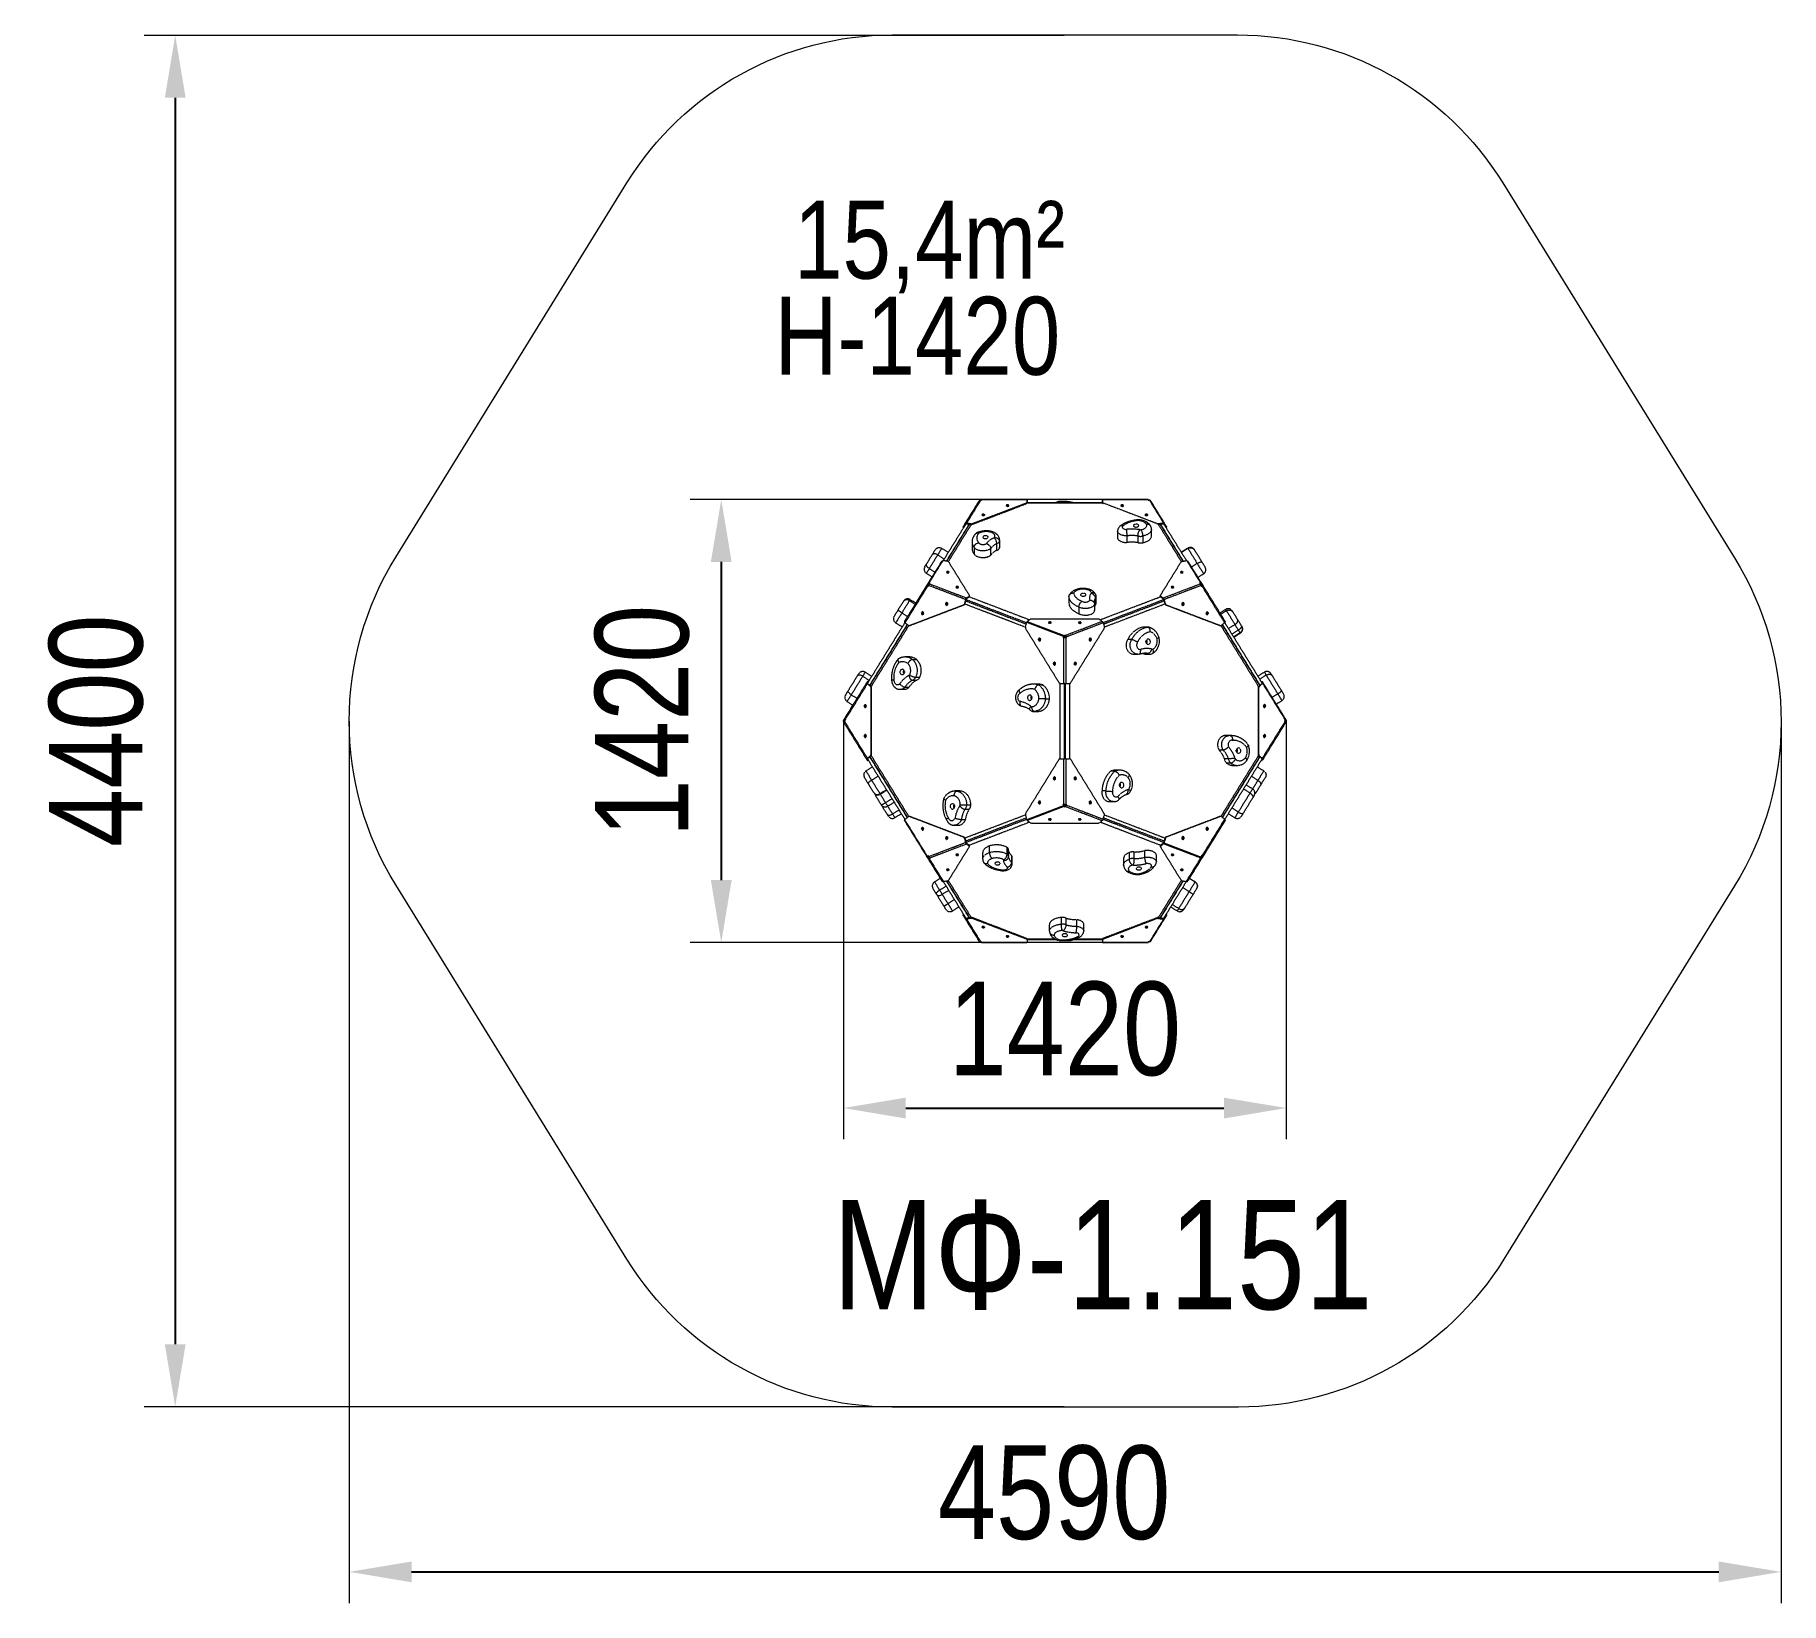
# Model space of a CAD drawing. Header units: millimetres. Extents: x -3160 to 2441, y -2789 to 2239.
import ezdxf

# ---------------------------------------------------------------- set-up
doc = ezdxf.new("R2010")
doc.units = ezdxf.units.MM
doc.linetypes.add('HIDDEN', pattern=[1.905, 1.27, -0.635])
for name, color, linetype in [('DIKOM_АРТИКУЛ', 7, 'Continuous'), ('DIKOM_ЗОНА', 90, 'Continuous'), ('DIKOM_ОБЪЕКТ', 7, 'Continuous'), ('DIKOM_РАЗМЕР_ЗОНА', 7, 'Continuous'), ('DIKOM_РАЗМЕР_ОБЪЕКТА', 7, 'Continuous')]:
    doc.layers.add(name, color=color, linetype=linetype)
doc.styles.add('style1', font='arialbd.ttf', dxfattribs={"width": 0.8})
doc.dimstyles.new('1-50', dxfattribs={"dimtxt": 300, "dimasz": 200, "dimexe": 100, "dimexo": 0, "dimgap": 100, "dimtad": 1, "dimtxsty": 'style1', "dimcen": 200, "dimclrd": 7, "dimclre": 7, "dimclrt": 7, "dimadec": 1, "dimazin": 2, "dimtfac": 1, "dimtmove": 0, "dimatfit": 2, "dimfxl": 0, "dimlwd": 25, "dimlwe": 18, "dimarcsym": 0})

msp = doc.modelspace()

# ---------------------------------------------------------------- texts
at = {"layer": 'DIKOM_АРТИКУЛ', "insert": (-601.171, -1496.998), "char_height": 350, "width": 1794.24567, "attachment_point": 1, "style": 'style1'}
msp.add_mtext('{\\fArial|b0|i0|c204|p34;МФ-1.151}', dxfattribs=at)
at = {"layer": 'DIKOM_РАЗМЕР_ОБЪЕКТА', "char_height": 250, "width": 1517.64424, "attachment_point": 1, "style": 'style1'}
for s, insert in [('{\\fArial|b0|i0|c204|p34;15,4m²}', (-725.113, 1707.786)), ('{\\fArial|b0|i0|c204|p34;H-1420}', (-787.443, 1399.624))]:
    msp.add_mtext(s, dxfattribs=dict(at, insert=insert))

# ---------------------------------------------------------------- blocks, each defined once
blk = doc.blocks.new('*D0')
at = {"layer": 'Defpoints', "color": 0, "transparency": 16777216}
for p in [(295.8, 749.5), (-958.6, -670.9), (304.9, -670.9)]:
    blk.add_point(p, dxfattribs=at)
at = {"layer": 'DIKOM_РАЗМЕР_ОБЪЕКТА', "color": 7, "lineweight": 18, "transparency": 16777216}
for p, q in [((295.8, 749.5), (-1058.6, 749.5)), ((304.9, -670.9), (-1058.6, -670.9))]:
    blk.add_line(p, q, dxfattribs=at)
at = {"layer": 'DIKOM_РАЗМЕР_ОБЪЕКТА', "color": 7, "lineweight": 25, "transparency": 16777216}
blk.add_line((-958.6, 549.5), (-958.6, -470.9), dxfattribs=at)
at = {"layer": 'DIKOM_РАЗМЕР_ОБЪЕКТА', "color": 7, "transparency": 16777216}
for points in [[(-992, 549.5), (-925.3, 549.5), (-958.6, 749.5)], [(-992, -470.9), (-925.3, -470.9), (-958.6, -670.9)]]:
    blk.add_solid(points, dxfattribs=at)
at = {"layer": 'DIKOM_РАЗМЕР_ОБЪЕКТА', "color": 7, "transparency": 16777216, "insert": (-1211.8, 39.3), "char_height": 300, "attachment_point": 5, "rotation": 90, "style": 'style1'}
blk.add_mtext('{\\fArial|b0|i0|c204|p34;1420}', dxfattribs=at)
blk = doc.blocks.new('*D1')
at = {"layer": 'Defpoints', "color": 0, "transparency": 16777216}
for p in [(141.4, 2238.1), (-2709.9, -2159.5), (141.4, -2159.5)]:
    blk.add_point(p, dxfattribs=at)
at = {"layer": 'DIKOM_РАЗМЕР_ЗОНА', "color": 7, "lineweight": 18, "transparency": 16777216}
for p, q in [((141.4, 2238.1), (-2809.9, 2238.1)), ((141.4, -2159.5), (-2809.9, -2159.5))]:
    blk.add_line(p, q, dxfattribs=at)
at = {"layer": 'DIKOM_РАЗМЕР_ЗОНА', "color": 7, "lineweight": 25, "transparency": 16777216}
blk.add_line((-2709.9, 2038.1), (-2709.9, -1959.5), dxfattribs=at)
at = {"layer": 'DIKOM_РАЗМЕР_ЗОНА', "color": 7, "transparency": 16777216}
for points in [[(-2743.3, 2038.1), (-2676.6, 2038.1), (-2709.9, 2238.1)], [(-2743.3, -1959.5), (-2676.6, -1959.5), (-2709.9, -2159.5)]]:
    blk.add_solid(points, dxfattribs=at)
at = {"layer": 'DIKOM_РАЗМЕР_ЗОНА', "color": 7, "transparency": 16777216, "insert": (-2963.1, 8.2), "char_height": 300, "attachment_point": 5, "rotation": 90, "style": 'style1'}
blk.add_mtext('{\\fArial|b0|i0|c204|p34;4400}', dxfattribs=at)
blk = doc.blocks.new('*D2')
at = {"layer": 'Defpoints', "color": 0, "transparency": 16777216}
for p in [(-566.7, 39.7), (853.8, 39.3), (853.8, -1201.9)]:
    blk.add_point(p, dxfattribs=at)
at = {"layer": 'DIKOM_РАЗМЕР_ОБЪЕКТА', "color": 7, "lineweight": 18, "transparency": 16777216}
for p, q in [((-566.7, 39.7), (-566.7, -1301.9)), ((853.8, 39.3), (853.8, -1301.9))]:
    blk.add_line(p, q, dxfattribs=at)
at = {"layer": 'DIKOM_РАЗМЕР_ОБЪЕКТА', "color": 7, "lineweight": 25, "transparency": 16777216}
blk.add_line((-366.7, -1201.9), (653.8, -1201.9), dxfattribs=at)
at = {"layer": 'DIKOM_РАЗМЕР_ОБЪЕКТА', "color": 7, "transparency": 16777216}
for points in [[(-366.7, -1168.5), (-366.7, -1235.2), (-566.7, -1201.9)], [(653.8, -1168.5), (653.8, -1235.2), (853.8, -1201.9)]]:
    blk.add_solid(points, dxfattribs=at)
at = {"layer": 'DIKOM_РАЗМЕР_ОБЪЕКТА', "color": 7, "transparency": 16777216, "insert": (143.5, -948.7), "char_height": 300, "attachment_point": 5, "style": 'style1'}
blk.add_mtext('{\\fArial|b0|i0|c204|p34;1420}', dxfattribs=at)
blk = doc.blocks.new('*D3')
at = {"layer": 'Defpoints', "color": 0, "transparency": 16777216}
for p in [(-2152, 39.3), (2440.8, 36.4), (2440.8, -2689.3)]:
    blk.add_point(p, dxfattribs=at)
at = {"layer": 'DIKOM_РАЗМЕР_ЗОНА', "color": 7, "lineweight": 18, "transparency": 16777216}
for p, q in [((-2152, 39.3), (-2152, -2789.3)), ((2440.8, 36.4), (2440.8, -2789.3))]:
    blk.add_line(p, q, dxfattribs=at)
at = {"layer": 'DIKOM_РАЗМЕР_ЗОНА', "color": 7, "lineweight": 25, "transparency": 16777216}
blk.add_line((-1952, -2689.3), (2240.8, -2689.3), dxfattribs=at)
at = {"layer": 'DIKOM_РАЗМЕР_ЗОНА', "color": 7, "transparency": 16777216}
for points in [[(-1952, -2656), (-1952, -2722.6), (-2152, -2689.3)], [(2240.8, -2656), (2240.8, -2722.6), (2440.8, -2689.3)]]:
    blk.add_solid(points, dxfattribs=at)
at = {"layer": 'DIKOM_РАЗМЕР_ЗОНА', "color": 7, "transparency": 16777216, "insert": (109.2, -2436.1), "char_height": 300, "attachment_point": 5, "style": 'style1'}
blk.add_mtext('{\\fArial|b0|i0|c204|p34;4590}', dxfattribs=at)

# ---------------------------------------------------------------- dimensions: what is measured, and where the dimension line sits
at = {"layer": 'DIKOM_РАЗМЕР_ЗОНА'}
dim = msp.add_linear_dim(base=(-2709.946, -2159.507), p1=(141.425, 2238.107), p2=(141.425, -2159.507), angle=90, text='{\\fArial|b0|i0|c204|p34;4400}', dimstyle='1-50', dxfattribs=at)
dim.commit()
dim.dimension.update_dxf_attribs({"geometry": '*D1', "text_midpoint": (-2709.946, 8.168), "dimtype": 160})
dim = msp.add_linear_dim(base=(2440.837, -2689.307), p1=(-2152.019, 39.3), p2=(2440.837, 36.447), text='{\\fArial|b0|i0|c204|p34;4590}', dimstyle='1-50', dxfattribs=at)
dim.commit()
dim.dimension.update_dxf_attribs({"geometry": '*D3', "text_midpoint": (109.233, -2689.307), "dimtype": 160})
at = {"layer": 'DIKOM_РАЗМЕР_ОБЪЕКТА'}
dim = msp.add_linear_dim(base=(-958.638, -670.936), p1=(295.784, 749.535), p2=(304.914, -670.936), angle=90, text='{\\fArial|b0|i0|c204|p34;1420}', dimstyle='1-50', dxfattribs=at)
dim.commit()
dim.dimension.update_dxf_attribs({"geometry": '*D0', "text_midpoint": (-958.638, 39.299), "dimtype": 160})
dim = msp.add_linear_dim(base=(853.763, -1201.875), p1=(-566.696, 39.676), p2=(853.763, 39.3), text='{\\fArial|b0|i0|c204|p34;1420}', dimstyle='1-50', dxfattribs=at)
dim.commit()
dim.dimension.update_dxf_attribs({"geometry": '*D2', "text_midpoint": (143.534, -1201.875), "dimtype": 160})

# ---------------------------------------------------------------- linework, layer by layer
at = {"layer": 'DIKOM_ЗОНА', "color": 3, "lineweight": 15}
msp.add_lwpolyline([(2291.488, 562.178, -0.28407898), (2291.488, -489.284), (1551.518, -1686.581, -0.25993326), (700.868, -2160.85), (-410.285, -2160.85, -0.25993315), (-1260.936, -1686.581), (-2002.67, -486.431, -0.28407907), (-2002.67, 565.031), (-1260.936, 1765.181, -0.25993323), (-410.286, 2239.45), (697.341, 2239.45, -0.25993321), (1547.992, 1765.181)], format="xyb", close=True, dxfattribs=at)
at = {"layer": 'DIKOM_ОБЪЕКТ', "color": 7, "linetype": 'HIDDEN', "lineweight": 15}
for p, q in [((-176.377, 672.6), (-131.085, 745.877)), ((-125.981, 747.827), (-171.273, 674.55)), ((-153.151, 672.593), (20.652, 738.974)), ((-153.151, 670.041), (20.652, 736.422)), ((-131.085, 745.878), (-130.21, 747.293)), ((-129.938, 747.124), (-130.21, 747.293)), ((-127.785, 747.962), (-127.577, 748.298)), ((-127.577, 747.996), (-127.577, 748.298)), ((-127.577, 748.298), (-125.982, 747.827)), ((-124.575, 747.411), (-125.981, 747.827)), ((22.714, 749.535), (-124.169, 749.54)), ((-124.146, 749.54), (-124.146, 747.361)), ((-123.841, 748.644), (-123.524, 747.812)), ((22.714, 748.639), (-123.841, 748.644)), ((-123.841, 747.4), (-123.841, 748.644)), ((-123.524, 747.617), (-123.524, 747.812)), ((20.652, 736.422), (20.652, 738.974)), ((264.414, 738.106), (22.642, 738.106)), ((22.714, 748.639), (22.713, 741.1)), ((22.714, 746.087), (22.713, 738.548)), ((22.713, 741.1), (22.713, 738.548)), ((264.343, 739.45), (22.713, 739.45)), ((22.714, 748.639), (22.714, 746.087)), ((22.714, 748.639), (22.714, 746.087)), ((22.715, 741.099), (22.714, 748.639)), ((22.714, 739.45), (22.714, 746.087)), ((22.714, 739.45), (22.715, 741.099)), ((411.227, 749.533), (264.343, 749.536)), ((410.898, 748.637), (264.343, 748.639)), ((264.343, 741.099), (264.343, 748.639)), ((264.343, 748.639), (264.343, 746.087)), ((264.343, 748.639), (264.343, 746.087)), ((264.343, 748.639), (264.343, 741.1)), ((264.343, 738.547), (264.343, 746.087)), ((264.343, 746.087), (264.343, 739.45)), ((264.343, 746.087), (264.343, 746.087)), ((264.343, 741.1), (264.343, 739.45)), ((264.343, 738.547), (264.343, 741.099)), ((266.404, 738.972), (439.696, 672.769)), ((266.404, 738.972), (266.404, 736.42)), ((410.581, 747.805), (410.898, 748.637)), ((410.581, 747.61), (410.581, 747.805)), ((410.898, 747.384), (410.898, 748.637)), ((411.203, 747.342), (411.203, 749.533)), ((411.631, 747.404), (413.038, 747.82)), ((411.631, 747.404), (411.631, 747.404)), ((414.634, 748.292), (411.632, 747.404)), ((460.051, 674.791), (414.634, 748.292)), ((415.812, 746.386), (417.267, 747.286)), ((417.267, 747.286), (462.684, 673.785)), ((-182.475, 662.731), (-176.377, 672.6)), ((-173.825, 671.023), (-176.377, 672.6)), ((-171.273, 674.55), (-157.635, 672.22)), ((-171.273, 671.998), (-171.273, 674.55)), ((-157.635, 669.668), (-157.635, 672.22)), ((-153.151, 672.593), (-153.151, 670.041)), ((439.695, 670.228), (439.696, 672.769)), ((444.015, 672.369), (460.051, 674.791)), ((444.015, 672.369), (444.015, 669.824)), ((444.195, 669.844), (460.051, 672.239)), ((460.051, 672.239), (460.051, 674.791)), ((460.051, 672.339), (460.132, 672.208)), ((460.051, 672.337), (533.313, 553.796)), ((462.684, 673.785), (460.132, 672.208)), ((467.045, 661.019), (460.132, 672.208)), ((469.598, 662.596), (462.684, 673.785)), ((-246.25, 553.808), (-173.685, 671.221)), ((-163.451, 670.661), (-236.788, 551.999)), ((-162.11, 670.432), (-235.462, 551.746)), ((-156.797, 669.566), (-230.335, 550.579)), ((-181.007, 659.4), (-183.559, 660.977)), ((-183.548, 660.969), (-183.559, 660.977)), ((-183.548, 660.969), (-180.996, 659.392)), ((-182.475, 662.731), (-179.923, 661.153)), ((-180.996, 659.392), (-181.007, 659.4)), ((-179.923, 661.153), (-173.825, 671.023)), ((-171.273, 671.998), (-157.635, 669.668)), ((-65.502, 597.79), (-65.502, 619.056)), ((312.64, 648.322), (312.64, 627.056)), ((342.074, 633.074), (342.074, 611.808)), ((377.11, 632.853), (377.11, 611.586)), ((393.151, 632.362), (393.151, 611.096)), ((421.476, 632.676), (421.476, 653.942)), ((517.399, 550.565), (443.715, 669.788)), ((522.524, 551.735), (449.073, 670.581)), ((523.85, 551.988), (450.429, 670.786)), ((460.87, 671.014), (460.832, 671.073)), ((467.045, 661.019), (469.598, 662.596)), ((470.609, 660.96), (468.057, 659.383)), ((-264.419, 571.964), (-243.153, 558.82)), ((-230.197, 579.782), (-251.464, 592.925)), ((-154.284, 613.539), (-154.284, 592.273)), ((-147.277, 596.025), (-147.277, 574.759)), ((-94.442, 592.189), (-94.442, 570.923)), ((-75.584, 607.714), (-75.584, 586.448)), ((-66.322, 614.617), (-66.322, 593.351)), ((538.108, 593.589), (516.842, 580.446)), ((538.549, 592.876), (517.283, 579.733)), ((558.754, 588.716), (558.234, 589.502)), ((-300.817, 513.07), (-282.098, 501.501)), ((-295.652, 479.576), (-250.224, 553.058)), ((-247.591, 554.064), (-293.019, 480.582)), ((-291.526, 528.103), (-272.805, 516.533)), ((-250.224, 553.058), (-248.769, 552.159)), ((-231.91, 551.067), (-247.591, 554.064)), ((-162.68, 442.307), (-228.862, 549.409)), ((515.941, 549.401), (449.75, 442.313)), ((518.988, 551.06), (534.67, 554.055)), ((580.092, 480.575), (534.67, 554.055)), ((535.848, 552.15), (537.303, 553.049)), ((537.303, 553.049), (582.725, 479.569)), ((568.206, 544.89), (549.495, 533.326)), ((570.138, 499.931), (588.846, 511.494)), ((-370.907, 357.818), (-297.627, 476.381)), ((-295.678, 473.227), (-368.958, 354.663)), ((-334.314, 417.025), (-282.103, 501.504)), ((-297.627, 476.381), (-297.529, 476.54)), ((-295.075, 474.804), (-297.627, 476.381)), ((-294.977, 474.963), (-297.529, 476.54)), ((-296.879, 477.591), (-295.652, 479.576)), ((-294.327, 476.014), (-296.879, 477.591)), ((-294.748, 472.04), (-295.678, 473.227)), ((-294.1, 473.227), (-295.678, 473.227)), ((-293.1, 477.999), (-295.652, 479.576)), ((-295.075, 474.804), (-294.977, 474.963)), ((-293.821, 472.04), (-294.748, 472.04)), ((-294.327, 476.014), (-293.1, 477.999)), ((-293.673, 472.681), (-294.1, 473.227)), ((-293.538, 474.044), (-293.697, 472.441)), ((-174.974, 428.747), (-293.538, 474.044)), ((-293.1, 477.999), (-293.019, 478.13)), ((-293.019, 480.582), (-289.597, 480.372)), ((-293.019, 478.03), (-293.019, 480.582)), ((-293.019, 478.03), (-291.831, 477.957)), ((-289.196, 479.722), (-290.383, 479.148)), ((-290.383, 479.148), (-171.819, 433.851)), ((-289.597, 479.528), (-289.597, 480.372)), ((458.889, 433.857), (577.456, 479.141)), ((580.61, 474.037), (462.044, 428.753)), ((577.456, 479.141), (576.269, 479.716)), ((576.67, 480.366), (580.092, 480.575)), ((576.67, 479.522), (576.67, 480.366)), ((578.907, 477.95), (580.092, 478.023)), ((580.092, 478.023), (580.092, 480.575)), ((580.092, 478.123), (580.173, 477.992)), ((580.092, 478.105), (581.899, 475.182)), ((580.173, 477.992), (582.725, 479.569)), ((580.173, 477.992), (581.4, 476.007)), ((580.769, 472.434), (580.61, 474.037)), ((581.173, 473.22), (580.745, 472.674)), ((580.893, 472.033), (581.82, 472.033)), ((581.173, 473.22), (582.75, 473.22)), ((581.4, 476.007), (583.952, 477.584)), ((582.75, 473.22), (581.82, 472.033)), ((582.05, 474.956), (584.602, 476.533)), ((582.05, 474.956), (582.148, 474.797)), ((582.148, 474.797), (584.7, 476.374)), ((582.725, 479.569), (583.952, 477.584)), ((656.022, 354.649), (582.75, 473.22)), ((584.602, 476.533), (584.599, 476.536)), ((584.602, 476.533), (584.7, 476.374)), ((584.7, 476.374), (657.971, 357.803)), ((-355.275, 345.524), (-181.475, 411.899)), ((-354.931, 425.512), (-336.216, 413.946)), ((-353.698, 345.524), (-179.898, 411.899)), ((-334.313, 417.025), (-353.028, 428.591)), ((-179.898, 411.899), (-181.475, 411.899)), ((-174.974, 428.747), (-178.745, 415.109)), ((-178.745, 415.109), (-177.167, 415.109)), ((17.053, 340.039), (-177.446, 414.331)), ((-173.397, 428.747), (-177.167, 415.109)), ((-174.974, 428.747), (-173.397, 428.747)), ((-174.571, 424.503), (19.573, 350.347)), ((20.513, 354.193), (-173.519, 428.307)), ((-163.39, 437.398), (-171.82, 431.299)), ((-171.819, 433.851), (-171.82, 431.299)), ((-163.39, 439.95), (-171.819, 433.851)), ((-163.39, 437.398), (-163.39, 439.95)), ((-162.955, 437.776), (30.562, 363.86)), ((-162.435, 438.943), (-162.435, 441.495)), ((156.726, 438.256), (156.726, 416.99)), ((188.672, 404.674), (188.672, 383.408)), ((238.619, 414.51), (238.619, 393.244)), ((241.163, 432.882), (241.163, 411.616)), ((244.32, 416.699), (244.32, 437.965)), ((256.807, 363.979), (450.025, 437.782)), ((460.588, 428.313), (266.545, 354.195)), ((267.597, 350.391), (461.64, 424.508)), ((464.515, 414.336), (270.408, 340.194)), ((449.505, 441.5), (449.505, 438.948)), ((450.46, 439.956), (458.889, 433.857)), ((450.46, 439.956), (450.46, 437.403)), ((450.46, 437.403), (458.889, 431.305)), ((458.889, 431.305), (458.889, 433.857)), ((460.466, 428.753), (462.044, 428.753)), ((460.466, 428.753), (464.236, 415.114)), ((462.044, 428.753), (465.813, 415.114)), ((464.236, 415.114), (465.813, 415.114)), ((468.544, 411.904), (466.966, 411.904)), ((466.966, 411.904), (640.761, 345.511)), ((468.544, 411.904), (642.338, 345.511)), ((659.496, 397.18), (640.784, 385.616)), ((662.022, 393.093), (643.31, 381.528)), ((-489.185, 160.732), (-369.199, 354.874)), ((-362.276, 348.956), (-482.546, 154.354)), ((-361.306, 348.127), (-481.576, 153.526)), ((-357.187, 345.328), (-477.783, 150.199)), ((-399.032, 354.154), (-399.06, 354.11)), ((-399.06, 354.11), (-377.793, 340.967)), ((-399.034, 354.152), (-377.768, 341.008)), ((-379.28, 386.114), (-360.567, 374.548)), ((-368.958, 354.663), (-359.089, 346.234)), ((-356.589, 345.279), (-355.012, 345.279)), ((-355.275, 345.524), (-353.698, 345.524)), ((16.992, 339.788), (20.912, 355.823)), ((139.816, 310.407), (20.912, 355.823)), ((20.912, 355.823), (22.489, 355.823)), ((141.394, 310.407), (22.489, 355.823)), ((32.804, 365.37), (22.539, 358.456)), ((22.539, 355.904), (22.539, 358.456)), ((22.539, 358.456), (141.444, 313.04)), ((22.539, 355.904), (141.444, 310.488)), ((250.946, 366.376), (36.746, 366.381)), ((144.852, 313.915), (263.42, 359.194)), ((266.575, 354.09), (148.007, 308.811)), ((254.991, 365.293), (263.42, 359.194)), ((266.575, 354.09), (270.343, 340.451)), ((408.577, 340.751), (395.434, 340.751)), ((599.849, 380.593), (599.275, 380.394)), ((640.761, 345.511), (642.338, 345.511)), ((642.075, 345.266), (643.653, 345.266)), ((765.059, 149.841), (644.25, 345.315)), ((656.022, 354.649), (646.152, 346.221)), ((768.788, 153.272), (648.369, 348.114)), ((769.734, 154.14), (649.339, 348.942)), ((656.263, 354.859), (774.016, 164.33)), ((689.451, 348.712), (668.185, 335.569)), ((17.639, 335.468), (124.733, 162.177)), ((138.38, 307.404), (139.816, 310.407)), ((139.957, 307.404), (138.38, 307.404)), ((140.375, 306.671), (139.029, 306.353)), ((141.394, 310.407), (139.816, 310.407)), ((139.957, 307.404), (141.394, 310.407)), ((140.371, 160.116), (140.375, 306.671)), ((141.444, 313.04), (142.88, 314.686)), ((141.444, 310.488), (141.444, 313.04)), ((141.444, 310.488), (142.88, 312.134)), ((142.88, 312.134), (142.88, 314.686)), ((144.179, 314.686), (144.852, 313.915)), ((144.179, 312.134), (144.179, 314.686)), ((144.179, 312.134), (144.852, 311.363)), ((144.852, 311.363), (144.852, 313.915)), ((146.429, 308.811), (148.007, 308.811)), ((146.429, 308.811), (147.102, 307.404)), ((146.684, 306.671), (146.681, 160.116)), ((148.03, 306.353), (146.684, 306.671)), ((147.102, 307.404), (148.679, 307.404)), ((148.007, 308.811), (148.679, 307.404)), ((162.32, 162.176), (269.739, 335.968)), ((358.313, 300.636), (345.17, 300.636)), ((700.457, 330.904), (679.191, 317.761)), ((705.811, 322.241), (684.545, 309.098)), ((685.354, 307.789), (706.62, 320.932)), ((-355.508, 244.637), (-368.652, 244.637)), ((-345.276, 236.514), (-332.132, 236.514)), ((364.426, 253.494), (377.569, 253.494)), ((409.46, 255.704), (396.317, 255.704)), ((402.981, 253.71), (416.124, 253.71)), ((-504.872, 182.902), (-483.606, 169.759)), ((-475.789, 182.406), (-497.055, 195.55)), ((-345.898, 170.338), (-332.754, 170.338)), ((-334.953, 179.963), (-321.81, 179.963)), ((783.908, 195.877), (762.642, 182.734)), ((789.787, 186.366), (768.52, 173.222)), ((-564.998, 43.766), (-491.723, 162.334)), ((-489.773, 159.18), (-563.048, 40.612)), ((-541.593, 123.487), (-522.878, 111.92)), ((-489.392, 166.103), (-491.723, 162.334)), ((-491.723, 162.334), (-489.171, 160.757)), ((-489.773, 159.18), (-479.904, 150.751)), ((-489.773, 159.18), (-488.196, 159.18)), ((-486.84, 164.526), (-489.392, 166.103)), ((-486.712, 164.734), (-489.263, 166.311)), ((-486.84, 164.526), (-489.171, 160.757)), ((-488.196, 159.18), (-478.327, 150.751)), ((-479.904, 150.751), (-478.327, 150.751)), ((-478.143, -68.119), (-478.151, 146.706)), ((-476.574, 146.706), (-478.151, 146.706)), ((-476.566, -68.119), (-476.574, 146.706)), ((-385.096, 140.973), (-371.953, 140.973)), ((-368.917, 148.079), (-355.774, 148.079)), ((56.015, 157.396), (42.872, 157.396)), ((59.341, 155.097), (72.484, 155.097)), ((128.173, 160.116), (140.371, 160.116)), ((128.173, 160.116), (129.751, 160.116)), ((129.037, -81.515), (129.037, 160.116)), ((129.751, 160.116), (141.949, 160.116)), ((141.949, 160.116), (140.371, 160.116)), ((141.425, 160.116), (141.425, -81.515)), ((145.103, 160.116), (146.681, 160.116)), ((145.103, 160.116), (157.302, 160.115)), ((145.631, -81.515), (145.631, 160.116)), ((146.681, 160.116), (158.879, 160.115)), ((157.302, 160.115), (158.879, 160.115)), ((158.018, 160.115), (158.018, -81.515)), ((765.187, 146.082), (763.61, 146.082)), ((763.61, 146.082), (763.618, -68.119)), ((765.187, 146.082), (765.195, -68.119)), ((765.247, 150.024), (776.436, 160.289)), ((765.247, 150.024), (766.824, 150.024)), ((766.824, 150.024), (778.013, 160.289)), ((776.494, 166.001), (773.954, 164.431)), ((776.596, 165.836), (774.051, 164.263)), ((774.071, 164.214), (776.467, 160.339)), ((778.013, 160.289), (776.436, 160.289)), ((776.467, 160.339), (779.019, 161.916)), ((776.467, 160.339), (776.498, 160.289)), ((776.596, 165.836), (779.019, 161.916)), ((843.2, 58.095), (776.996, 165.189)), ((851.513, 41.384), (778.013, 160.289)), ((779.019, 161.916), (852.519, 43.012)), ((826.827, 126.434), (808.106, 114.864)), ((-556.146, 58.093), (-536.295, 90.212)), ((-556.146, 58.093), (-556.144, 58.092)), ((-555.01, 101.778), (-536.295, 90.211)), ((43.692, 69.918), (56.836, 69.918)), ((45.641, 70.079), (58.784, 70.079)), ((81.043, 110.245), (94.186, 110.245)), ((821.315, 93.496), (840.034, 105.064)), ((821.319, 93.498), (843.2, 58.095)), ((852.526, 43.023), (821.324, 93.501)), ((-566.759, 40.916), (-564.983, 43.79)), ((-564.207, 39.339), (-566.759, 40.916)), ((-564.207, 39.239), (-566.759, 37.662)), ((-564.983, 34.789), (-566.759, 37.662)), ((-565.897, 42.311), (-565.812, 42.453)), ((-565.816, 42.446), (-565.812, 42.453)), ((-565.812, 42.453), (-558.272, 54.652)), ((-565.81, 42.452), (-565.812, 42.453)), ((-565.471, 35.578), (-564.997, 34.812)), ((-564.997, 34.812), (-565.471, 35.578)), ((-565.47, 35.578), (-565.471, 35.578)), ((-491.714, -83.748), (-564.997, 34.812)), ((-564.207, 39.339), (-563.306, 40.796)), ((-564.195, 39.336), (-564.207, 39.339)), ((-563.306, 37.781), (-564.207, 39.239)), ((-564.207, 39.239), (-564.195, 39.236)), ((-563.297, 40.789), (-564.195, 39.336)), ((-563.299, 37.786), (-564.195, 39.236)), ((-563.319, 37.823), (-561.801, 38.642)), ((-563.048, 40.612), (-561.8, 39.939)), ((-561.8, 38.64), (-563.048, 37.967)), ((-563.048, 37.967), (-489.764, -80.594)), ((-561.797, 38.642), (-561.801, 38.642)), ((-558.271, 54.651), (-558.272, 54.652)), ((776.818, -80.592), (850.097, 37.976)), ((852.047, 34.821), (778.768, -83.747)), ((845.327, 54.654), (852.867, 42.456)), ((848.829, 38.66), (848.857, 38.66)), ((848.849, 39.948), (851.513, 41.384)), ((850.097, 37.976), (848.85, 38.649)), ((848.857, 38.66), (850.104, 37.987)), ((850.104, 37.987), (850.351, 37.809)), ((851.063, 42.112), (852.519, 43.012)), ((851.301, 37.11), (852.865, 36.144)), ((851.409, 41.553), (852.865, 42.453)), ((852.519, 43.012), (851.631, 44.448)), ((852.033, 43.799), (852.865, 42.453)), ((852.033, 43.799), (852.033, 43.799)), ((852.871, 42.464), (852.039, 43.81)), ((852.865, 36.144), (852.047, 34.821)), ((852.865, 42.453), (852.867, 42.456)), ((651.486, -53.835), (638.343, -53.835)), ((671.232, -7.435), (658.088, -7.435)), ((676.166, -7.607), (673.834, -7.607)), ((674.166, -7.64), (676.018, -7.607)), ((-494.66, -120.825), (-473.394, -107.682)), ((-491.69, -83.787), (-491.972, -83.33)), ((-489.162, -82.171), (-491.714, -83.748)), ((-489.383, -87.518), (-491.714, -83.748)), ((-489.764, -80.594), (-479.896, -72.164)), ((-488.187, -80.594), (-489.764, -80.594)), ((-489.383, -87.518), (-486.831, -85.94)), ((-489.254, -87.726), (-486.702, -86.148)), ((-369.218, -276.242), (-489.175, -82.147)), ((-486.831, -85.94), (-489.162, -82.171)), ((-488.187, -80.594), (-478.319, -72.164)), ((-482.538, -75.768), (-362.12, -270.607)), ((-481.567, -74.939), (-361.126, -269.818)), ((-478.319, -72.164), (-479.896, -72.164)), ((-478.143, -68.119), (-476.566, -68.119)), ((-477.775, -71.612), (-357.031, -266.979)), ((124.733, -83.577), (17.639, -256.868)), ((128.173, -81.516), (140.371, -81.515)), ((129.751, -81.515), (128.173, -81.516)), ((129.751, -81.515), (141.949, -81.515)), ((140.375, -228.071), (140.371, -81.515)), ((140.371, -81.515), (141.949, -81.515)), ((146.681, -81.515), (145.103, -81.515)), ((145.103, -81.515), (157.302, -81.515)), ((146.681, -81.515), (146.684, -228.07)), ((146.681, -81.515), (158.879, -81.515)), ((158.879, -81.515), (157.302, -81.515)), ((269.739, -257.367), (162.32, -83.576)), ((644.247, -266.72), (764.83, -71.613)), ((648.366, -269.519), (768.622, -74.94)), ((649.336, -270.348), (769.592, -75.768)), ((668.714, -82.427), (655.571, -82.427)), ((773.786, -86.102), (656.259, -276.265)), ((676.093, -95.953), (662.949, -95.953)), ((683.408, -103.127), (696.551, -103.127)), ((696.551, -103.127), (696.396, -103.127)), ((781.715, -120.825), (760.449, -107.682)), ((763.618, -68.119), (765.195, -68.119)), ((766.949, -72.164), (765.372, -72.164)), ((765.372, -72.164), (775.241, -80.592)), ((766.949, -72.164), (776.818, -80.592)), ((773.758, -86.147), (776.31, -87.724)), ((776.216, -82.17), (773.887, -85.938)), ((773.887, -85.938), (776.439, -87.516)), ((775.241, -80.592), (776.818, -80.592)), ((776.216, -82.17), (778.768, -83.747)), ((778.768, -83.747), (776.439, -87.516)), ((-476.378, -150.405), (-455.112, -137.262)), ((303.791, -121.699), (290.648, -121.699)), ((319.095, -118.389), (305.951, -118.389)), ((746.046, -178.539), (724.78, -165.396)), ((762.916, -151.242), (741.65, -138.099)), ((-469.306, -190.381), (-468.505, -191.549)), ((-449.534, -193.84), (-428.268, -180.696)), ((-448.66, -195.254), (-427.394, -182.111)), ((-431.789, -222.552), (-410.523, -209.408)), ((-424.887, -233.721), (-403.62, -220.578)), ((-206.709, -185.098), (-203.286, -185.256)), ((-193.543, -185.098), (-206.686, -185.098)), ((-203.286, -185.256), (-190.142, -185.256)), ((-190.142, -185.256), (-193.543, -185.098)), ((275.805, -185.089), (262.662, -185.089)), ((286.938, -219.283), (300.081, -219.283)), ((737.781, -191.912), (716.515, -178.769)), ((-409.361, -258.842), (-388.095, -245.698)), ((-401.972, -270.798), (-380.706, -257.654)), ((-371.241, -278.677), (-369.786, -277.778)), ((-297.759, -397.589), (-371.241, -278.677)), ((-358.474, -267.713), (-370.235, -277.05)), ((-370.235, -277.05), (-296.753, -395.962)), ((-354.516, -266.856), (-356.093, -266.856)), ((-181.495, -333.293), (-354.779, -267.101)), ((-353.202, -267.101), (-354.779, -267.101)), ((-179.917, -333.294), (-353.202, -267.101)), ((-188.305, -276.266), (-175.161, -276.266)), ((-177.461, -335.736), (17.053, -261.438)), ((-177.06, -243.816), (-163.917, -243.816)), ((19.573, -271.746), (-174.588, -345.909)), ((-173.536, -349.713), (20.513, -275.593)), ((-171.327, -229.23), (-158.183, -229.23)), ((16.992, -261.188), (20.912, -277.223)), ((20.912, -277.223), (139.816, -231.807)), ((22.489, -277.223), (20.912, -277.223)), ((22.489, -277.223), (141.394, -231.806)), ((141.444, -231.887), (22.539, -277.304)), ((141.444, -234.439), (22.539, -279.856)), ((22.539, -279.856), (22.539, -277.304)), ((32.804, -286.77), (22.539, -279.856)), ((139.816, -231.807), (138.38, -228.804)), ((139.957, -228.804), (138.38, -228.804)), ((139.029, -227.753), (140.375, -228.071)), ((141.394, -231.806), (139.816, -231.807)), ((141.394, -231.806), (139.957, -228.804)), ((141.444, -231.887), (141.444, -234.439)), ((142.88, -233.533), (141.444, -231.887)), ((142.88, -236.085), (141.444, -234.439)), ((142.88, -233.533), (142.88, -236.085)), ((144.852, -232.762), (144.179, -233.533)), ((144.179, -233.533), (144.179, -236.085)), ((144.852, -235.314), (144.179, -236.085)), ((144.852, -232.762), (144.852, -235.314)), ((263.42, -280.594), (144.852, -235.314)), ((147.102, -228.804), (146.429, -230.21)), ((146.429, -230.21), (148.007, -230.21)), ((146.684, -228.07), (148.03, -227.753)), ((147.102, -228.804), (148.679, -228.804)), ((148.679, -228.804), (148.007, -230.21)), ((148.007, -230.21), (266.575, -275.49)), ((266.545, -275.594), (460.583, -349.71)), ((266.575, -275.49), (270.343, -261.851)), ((461.746, -345.948), (267.597, -271.79)), ((270.408, -261.594), (464.869, -335.871)), ((640.756, -266.914), (467.457, -333.105)), ((642.333, -266.914), (469.034, -333.105)), ((582.738, -394.62), (656.017, -276.053)), ((657.967, -279.208), (584.688, -397.775)), ((584.806, -397.606), (658.299, -278.698)), ((642.333, -266.914), (640.756, -266.914)), ((643.647, -266.67), (642.07, -266.67)), ((646.147, -267.624), (656.017, -276.053)), ((655.303, -283.544), (658.299, -278.698)), ((656.265, -276.254), (657.294, -277.071)), ((657.074, -277.071), (657.294, -277.071)), ((657.294, -277.071), (657.203, -277.218)), ((658.299, -278.698), (658.004, -278.516)), ((667.761, -257.654), (689.027, -270.798)), ((700.253, -252.634), (678.987, -239.491)), ((-211.397, -295.053), (-198.253, -295.053)), ((-181.495, -333.293), (-179.917, -333.294)), ((30.562, -285.259), (-162.967, -359.181)), ((36.746, -287.781), (250.946, -287.776)), ((254.991, -286.693), (263.42, -280.594)), ((450.379, -359.317), (256.807, -285.379)), ((467.457, -333.105), (469.034, -333.105)), ((653.644, -286.227), (546.533, -459.512)), ((653.644, -286.227), (653.633, -286.22)), ((655.291, -283.537), (655.303, -283.544)), ((-293.558, -395.432), (-174.995, -350.142)), ((-171.84, -355.246), (-290.404, -400.536)), ((-229.076, -471.117), (-162.701, -363.703)), ((-178.764, -336.504), (-174.995, -350.142)), ((-177.187, -336.504), (-178.764, -336.504)), ((-177.187, -336.504), (-173.418, -350.142)), ((-174.995, -350.142), (-173.418, -350.142)), ((-171.84, -355.246), (-171.84, -352.694)), ((-171.84, -352.694), (-163.411, -358.794)), ((-171.84, -355.246), (-163.411, -361.346)), ((-163.411, -361.346), (-163.411, -358.794)), ((-162.456, -362.891), (-162.456, -360.339)), ((-120.082, -382.958), (-120.082, -404.224)), ((-98.484, -382.441), (-98.484, -361.174)), ((-41.527, -387.729), (-41.527, -366.463)), ((-36.922, -393.717), (-36.922, -372.45)), ((350.54, -403.722), (350.54, -382.455)), ((366.302, -402.081), (366.302, -380.815)), ((400.325, -397.676), (400.325, -376.409)), ((437.02, -412.38), (437.02, -391.113)), ((449.683, -360.654), (449.683, -363.206)), ((449.928, -364.019), (516.128, -471.117)), ((450.539, -361.735), (459.876, -354.467)), ((450.54, -359.183), (450.539, -361.735)), ((450.54, -359.183), (459.876, -351.915)), ((459.876, -354.467), (459.876, -351.915)), ((578.791, -397.337), (459.876, -351.915)), ((578.791, -399.889), (459.876, -354.467)), ((464.773, -336.153), (459.926, -351.834)), ((459.926, -351.834), (461.503, -351.834)), ((459.926, -351.834), (578.841, -397.257)), ((466.35, -336.153), (461.503, -351.834)), ((461.503, -351.834), (580.418, -397.257)), ((466.35, -336.153), (464.773, -336.153)), ((-295.207, -396.012), (-297.759, -397.589)), ((-297.549, -397.928), (-297.759, -397.589)), ((-294.997, -396.351), (-297.549, -397.928)), ((-294.348, -397.402), (-296.9, -398.979)), ((-296.325, -399.909), (-296.9, -398.979)), ((-296.753, -395.962), (-294.768, -393.427)), ((-295.176, -395.962), (-296.753, -395.962)), ((-293.773, -398.332), (-296.325, -399.909)), ((-251.028, -473.185), (-296.325, -399.909)), ((-295.207, -396.012), (-295.238, -395.962)), ((-294.844, -396.581), (-295.227, -395.962)), ((-294.997, -396.351), (-295.207, -396.012)), ((-295.176, -395.962), (-293.693, -394.069)), ((-295.001, -396.104), (-295.076, -396.205)), ((-293.744, -398.361), (-294.844, -396.581)), ((-293.841, -393.428), (-294.768, -393.427)), ((-293.773, -398.332), (-294.348, -397.402)), ((-293.717, -393.829), (-293.558, -395.432)), ((-291.221, -399.933), (-291.221, -401.859)), ((-289.618, -401.76), (-291.221, -401.859)), ((-291.221, -401.859), (-245.924, -475.135)), ((-290.404, -400.536), (-289.217, -401.111)), ((-289.618, -400.916), (-289.618, -401.76)), ((-27.032, -413.488), (-27.032, -392.222)), ((-25.477, -418.414), (-25.477, -397.148)), ((332.013, -401.291), (332.013, -422.557)), ((532.977, -475.136), (578.262, -401.864)), ((583.366, -399.914), (538.082, -473.186)), ((542.998, -465.232), (583.372, -399.925)), ((566.924, -392.704), (567.007, -392.836)), ((567.982, -393.208), (567.974, -393.106)), ((576.257, -401.116), (578.791, -399.889)), ((576.659, -400.922), (576.659, -401.766)), ((578.262, -401.864), (576.659, -401.766)), ((578.262, -400.146), (578.262, -401.864)), ((578.791, -397.337), (578.791, -399.889)), ((578.841, -397.257), (580.418, -397.257)), ((580.418, -397.257), (580.757, -393.835)), ((582.18, -396.137), (580.659, -398.597)), ((580.734, -394.074), (581.161, -394.62)), ((581.389, -397.407), (580.814, -398.337)), ((580.814, -398.337), (583.366, -399.914)), ((580.881, -393.433), (581.808, -393.433)), ((581.161, -394.62), (582.738, -394.62)), ((581.389, -397.407), (583.941, -398.984)), ((581.808, -393.433), (582.738, -394.62)), ((582.136, -396.197), (582.038, -396.356)), ((582.038, -396.356), (584.59, -397.933)), ((582.136, -396.197), (584.688, -397.775)), ((583.941, -398.984), (583.366, -399.914)), ((583.372, -399.925), (583.947, -398.995)), ((584.688, -397.775), (584.59, -397.933)), ((584.597, -397.945), (584.806, -397.606)), ((-255.944, -465.233), (-274.657, -476.798)), ((-258.443, -503.033), (-237.176, -489.89)), ((-250.055, -516.605), (-228.788, -503.462)), ((-180.248, -582.002), (-246.265, -475.184)), ((-245.924, -475.135), (-232.286, -472.805)), ((-236.69, -473.557), (-163.455, -592.055)), ((-235.349, -473.328), (-162.114, -591.826)), ((-230.239, -472.133), (-156.802, -590.958)), ((443.716, -591.186), (517.294, -472.135)), ((449.068, -591.989), (522.404, -473.329)), ((450.424, -592.194), (523.745, -473.558)), ((533.32, -475.185), (467.162, -582.23)), ((519.339, -472.805), (532.977, -475.136)), ((542.483, -507.91), (521.217, -494.767)), ((561.381, -477.333), (542.667, -465.767)), ((561.712, -476.798), (542.998, -465.232)), ((-231.682, -546.332), (-210.416, -533.189)), ((-217.132, -569.875), (-195.866, -556.732)), ((482.921, -556.732), (504.187, -569.875)), ((508.902, -562.247), (487.635, -549.104)), ((-181.002, -580.782), (-183.553, -582.359)), ((-183.549, -582.367), (-183.553, -582.359)), ((-183.549, -582.367), (-180.997, -580.79)), ((-179.913, -582.544), (-182.465, -584.121)), ((-176.367, -593.99), (-182.465, -584.121)), ((-173.814, -592.413), (-179.913, -582.544)), ((-173.779, -592.468), (-179.913, -582.544)), ((-173.814, -592.413), (-176.367, -593.99)), ((-131.087, -667.269), (-176.367, -593.99)), ((-173.82, -592.404), (-173.785, -592.459)), ((-157.624, -591.059), (-171.262, -593.388)), ((-171.262, -593.388), (-171.262, -595.94)), ((-157.624, -593.611), (-171.262, -595.94)), ((-171.262, -595.94), (-125.983, -669.219)), ((-157.624, -593.611), (-157.624, -591.059)), ((-153.14, -591.433), (-153.14, -593.985)), ((20.147, -657.628), (-153.14, -591.433)), ((20.147, -660.18), (-153.14, -593.985)), ((93.941, -634.619), (93.941, -613.353)), ((132.559, -611.982), (132.559, -590.716)), ((147.908, -614.481), (147.908, -593.214)), ((181.822, -619.112), (181.822, -597.846)), ((204.29, -633.969), (204.29, -612.703)), ((439.688, -594.176), (266.401, -660.372)), ((439.688, -591.624), (266.402, -657.82)), ((414.632, -669.698), (460.043, -596.2)), ((462.676, -595.194), (417.265, -668.692)), ((418.14, -667.277), (463.432, -594)), ((439.688, -594.176), (439.688, -591.624)), ((444.008, -591.225), (444.008, -593.777)), ((444.008, -591.225), (460.043, -593.648)), ((444.008, -593.777), (460.043, -596.2)), ((460.124, -593.617), (460.043, -593.748)), ((460.043, -596.2), (460.043, -593.648)), ((467.039, -582.428), (460.124, -593.617)), ((460.124, -593.617), (462.676, -595.194)), ((469.591, -584.005), (462.676, -595.194)), ((469.531, -584.13), (463.432, -594)), ((467.039, -582.428), (467.183, -582.196)), ((469.591, -584.005), (467.039, -582.428)), ((468.051, -580.792), (470.603, -582.369)), ((470.614, -582.377), (470.603, -582.369)), ((-125.983, -669.219), (-124.576, -668.804)), ((-124.204, -668.742), (-124.204, -670.981)), ((-124.204, -668.742), (-124.204, -670.981)), ((-123.525, -669.205), (-124.204, -670.981)), ((-124.204, -670.981), (22.777, -670.983)), ((-124.204, -670.981), (-124.204, -670.981)), ((-123.525, -669.01), (-123.525, -669.205)), ((20.147, -660.18), (20.147, -657.628)), ((22.185, -659.505), (112.022, -659.505)), ((22.205, -659.665), (22.205, -662.216)), ((22.205, -659.665), (22.777, -668.431)), ((22.205, -662.216), (22.777, -670.983)), ((22.282, -660.85), (114.726, -660.85)), ((22.777, -670.983), (22.777, -668.431)), ((169.258, -660.85), (264.341, -660.85)), ((174.112, -659.505), (264.412, -659.505)), ((264.341, -662.499), (264.341, -659.947)), ((264.341, -662.499), (264.341, -670.039)), ((264.341, -670.039), (410.896, -670.043)), ((264.341, -670.935), (411.225, -670.94)), ((266.402, -657.82), (266.401, -660.372)), ((410.578, -669.016), (410.578, -669.211)), ((410.896, -670.043), (410.578, -669.211)), ((410.896, -668.799), (410.896, -670.043)), ((411.202, -670.94), (411.202, -668.76)), ((411.629, -668.81), (414.632, -669.698)), ((413.036, -669.226), (411.63, -668.81)), ((411.63, -668.81), (411.63, -668.81)), ((415.809, -667.793), (417.265, -668.692)), ((417.265, -668.692), (418.911, -666.029)), ((418.912, -666.029), (418.14, -667.277)), ((418.911, -666.029), (418.912, -666.029))]:
    msp.add_line(p, q, dxfattribs=at)
at = {"layer": 'DIKOM_ОБЪЕКТ', "color": 7, "linetype": 'HIDDEN', "lineweight": 15, "flags": 128}
for points in [[(-41.232, 732.292), (-42.439, 732.067), (-43.476, 731.672), (-44.26, 731.14), (-44.727, 730.513), (-44.839, 729.842), (-44.587, 729.182), (-43.991, 728.586), (-43.1, 728.102), (-41.986, 727.77), (-40.739, 727.616), (-39.46, 727.653), (-38.253, 727.878), (-37.215, 728.273), (-36.432, 728.806), (-35.965, 729.433), (-35.853, 730.104), (-36.105, 730.764), (-36.701, 731.36), (-37.592, 731.844), (-38.706, 732.176), (-39.953, 732.329), (-41.232, 732.292)], [(22.714, 748.639), (22.714, 749.026), (22.714, 749.307), (22.714, 749.478), (22.714, 749.535), (22.714, 749.478), (22.714, 749.307), (22.714, 749.026), (22.714, 748.639)], [(22.714, 746.087), (22.714, 746.281), (22.714, 746.421), (22.714, 746.507), (22.714, 746.535), (22.714, 746.507), (22.714, 746.421), (22.714, 746.28), (22.714, 746.087)], [(264.343, 748.639), (264.343, 749.026), (264.343, 749.307), (264.343, 749.478), (264.343, 749.536), (264.343, 749.478), (264.343, 749.307), (264.343, 749.026), (264.343, 748.639)], [(264.343, 746.087), (264.343, 746.281), (264.343, 746.421), (264.343, 746.507), (264.343, 746.536), (264.343, 746.507), (264.343, 746.421), (264.343, 746.281), (264.343, 746.087)], [(326.515, 732.287), (325.308, 732.062), (324.27, 731.667), (323.487, 731.135), (323.02, 730.507), (322.908, 729.836), (323.16, 729.176), (323.756, 728.58), (324.647, 728.096), (325.761, 727.764), (327.008, 727.61), (328.287, 727.648), (329.494, 727.873), (330.532, 728.268), (331.316, 728.8), (331.783, 729.428), (331.894, 730.098), (331.642, 730.759), (331.046, 731.355), (330.155, 731.839), (329.041, 732.171), (327.794, 732.324), (326.515, 732.287)], [(-118.9, 702.628), (-120.107, 702.403), (-121.145, 702.008), (-121.928, 701.476), (-122.395, 700.849), (-122.507, 700.178), (-122.255, 699.518), (-121.659, 698.922), (-120.768, 698.438), (-119.654, 698.106), (-118.407, 697.952), (-117.128, 697.989), (-115.921, 698.215), (-114.884, 698.609), (-114.1, 699.142), (-113.633, 699.769), (-113.521, 700.44), (-113.773, 701.1), (-114.369, 701.696), (-115.26, 702.18), (-116.374, 702.512), (-117.621, 702.666), (-118.9, 702.628)], [(381.158, 682.276), (376.255, 681.894), (371.418, 681.324), (366.673, 680.57), (362.046, 679.635), (357.562, 678.525), (353.244, 677.245), (349.116, 675.802), (345.2, 674.205), (341.516, 672.461), (338.086, 670.58), (334.926, 668.572), (332.054, 666.448)], [(405.821, 669.919), (404.571, 671.667), (402.996, 673.34), (401.11, 674.923), (398.934, 676.398), (396.489, 677.752), (393.799, 678.971), (390.891, 680.043), (387.794, 680.957), (384.538, 681.704), (381.158, 682.276)], [(404.18, 702.616), (402.973, 702.391), (401.936, 701.996), (401.152, 701.464), (400.685, 700.836), (400.573, 700.165), (400.826, 699.505), (401.422, 698.909), (402.313, 698.425), (403.427, 698.093), (404.674, 697.939), (405.953, 697.977), (407.16, 698.202), (408.197, 698.597), (408.981, 699.129), (409.448, 699.757), (409.56, 700.427), (409.307, 701.088), (408.712, 701.684), (407.821, 702.168), (406.706, 702.5), (405.459, 702.654), (404.18, 702.616)], [(-183.559, 660.977), (-183.541, 661.007), (-183.486, 661.095), (-183.396, 661.24), (-183.272, 661.441), (-183.116, 661.694), (-182.929, 661.996), (-182.715, 662.343), (-182.475, 662.731)], [(-179.923, 661.153), (-180.163, 660.766), (-180.377, 660.419), (-180.564, 660.117), (-180.72, 659.864), (-180.844, 659.663), (-180.934, 659.518), (-180.989, 659.43), (-181.007, 659.4)], [(-132.67, 641.641), (-134.642, 639.25), (-136.276, 636.789), (-137.563, 634.273), (-138.496, 631.713), (-139.07, 629.125), (-139.283, 626.521), (-139.132, 623.917), (-138.619, 621.325), (-137.747, 618.759), (-136.52, 616.234), (-134.945, 613.764), (-133.031, 611.36)], [(-113.107, 624.544), (-111.384, 624.398), (-109.64, 624.438), (-107.947, 624.661), (-106.374, 625.059), (-104.986, 625.616), (-103.84, 626.308), (-102.982, 627.107), (-102.447, 627.98), (-102.258, 628.893), (-102.422, 629.806), (-102.932, 630.684), (-103.768, 631.489), (-104.895, 632.19), (-106.268, 632.757), (-107.829, 633.167), (-109.516, 633.404), (-111.258, 633.457), (-112.985, 633.325), (-114.627, 633.012), (-116.115, 632.532), (-117.389, 631.905), (-118.396, 631.156), (-119.096, 630.315), (-119.46, 629.418), (-119.473, 628.5), (-119.134, 627.6), (-118.457, 626.754), (-117.471, 625.997), (-116.214, 625.36), (-114.74, 624.869), (-113.107, 624.544)], [(-107.933, 608.505), (-105.81, 611.198), (-103.388, 613.82), (-100.675, 616.362), (-97.682, 618.815), (-94.418, 621.171), (-90.894, 623.421), (-87.124, 625.559), (-83.121, 627.575)], [(-81.255, 628.37), (-80.699, 630.047), (-80.502, 631.745), (-80.669, 633.445), (-81.195, 635.124), (-82.076, 636.762), (-83.299, 638.337), (-84.85, 639.831), (-86.708, 641.224), (-88.851, 642.5), (-91.253, 643.641), (-93.881, 644.634), (-96.705, 645.466), (-99.688, 646.127)], [(-83.121, 627.575), (-82.769, 627.53), (-82.406, 627.534), (-82.058, 627.588), (-81.749, 627.688), (-81.5, 627.826), (-81.327, 627.994), (-81.244, 628.179), (-81.255, 628.37)], [(342.074, 633.074), (338.856, 633.143), (335.672, 633.4), (332.562, 633.84), (329.564, 634.459), (326.714, 635.248), (324.049, 636.199), (321.601, 637.3), (319.4, 638.536), (317.474, 639.893), (315.845, 641.354), (314.535, 642.901), (313.559, 644.514), (312.929, 646.175), (312.653, 647.862), (312.64, 648.31)], [(312.64, 627.056), (312.653, 626.596), (312.929, 624.909), (313.559, 623.248), (314.535, 621.634), (315.845, 620.088), (317.474, 618.627), (319.4, 617.27), (321.601, 616.033), (324.049, 614.933), (326.714, 613.982), (329.564, 613.192), (332.562, 612.574), (335.672, 612.133), (338.856, 611.877), (342.074, 611.808)], [(332.054, 666.448), (330.502, 665.543), (329.256, 664.516), (328.348, 663.394), (327.805, 662.21), (327.641, 660.994), (327.86, 659.781), (328.457, 658.604), (329.414, 657.494), (330.707, 656.483), (332.299, 655.598), (334.148, 654.863), (336.201, 654.298), (338.404, 653.918), (340.695, 653.735)], [(363.87, 664.514), (364.545, 663.668), (365.53, 662.91), (366.785, 662.272), (368.259, 661.78), (369.891, 661.455), (371.614, 661.308), (373.358, 661.347), (375.051, 661.569), (376.625, 661.966), (378.014, 662.522), (379.162, 663.213), (380.022, 664.012), (380.558, 664.885), (380.749, 665.797), (380.587, 666.711), (380.079, 667.589), (379.245, 668.395), (378.119, 669.096), (376.748, 669.664), (375.187, 670.075), (373.501, 670.313), (371.759, 670.367), (370.031, 670.235), (368.389, 669.924), (366.9, 669.445), (365.625, 668.818), (364.616, 668.07), (363.914, 667.229), (363.548, 666.332), (363.533, 665.415), (363.87, 664.514)], [(386.87, 652.314), (389.872, 652.95), (392.72, 653.76), (395.377, 654.731), (397.812, 655.853), (399.992, 657.111), (401.891, 658.489), (403.485, 659.97), (404.755, 661.536), (405.683, 663.166), (406.259, 664.841), (406.475, 666.539), (406.328, 668.239), (405.821, 669.919)], [(421.476, 653.948), (421.442, 653.029), (421.109, 650.963), (420.425, 648.92), (419.394, 646.918), (418.026, 644.973), (416.331, 643.1), (414.324, 641.315), (412.019, 639.631), (409.437, 638.063), (406.597, 636.624), (403.523, 635.324), (400.24, 634.174), (396.773, 633.185), (393.151, 632.362)], [(393.151, 611.096), (396.773, 611.918), (400.24, 612.908), (403.523, 614.058), (406.597, 615.358), (409.437, 616.797), (412.019, 618.365), (414.324, 620.048), (416.331, 621.834), (418.026, 623.707), (419.394, 625.652), (420.425, 627.654), (421.109, 629.696), (421.442, 631.763), (421.476, 632.676)], [(468.057, 659.383), (468.04, 659.41), (467.989, 659.492), (467.906, 659.627), (467.79, 659.814), (467.645, 660.05), (467.47, 660.332), (467.27, 660.656), (467.045, 661.019)], [(469.598, 662.596), (469.822, 662.233), (470.022, 661.909), (470.197, 661.627), (470.342, 661.391), (470.458, 661.204), (470.541, 661.069), (470.592, 660.987), (470.609, 660.96)], [(-299.777, 543.285), (-298.148, 545.921), (-296.436, 548.69), (-294.658, 551.567), (-292.833, 554.521), (-290.977, 557.523), (-289.11, 560.544), (-287.25, 563.553), (-285.416, 566.521), (-283.627, 569.416), (-281.899, 572.212)], [(-264.419, 571.964), (-266.552, 568.511), (-268.77, 564.923), (-271.054, 561.228), (-273.385, 557.456), (-275.746, 553.635), (-278.118, 549.798), (-280.481, 545.974), (-282.818, 542.194), (-285.108, 538.487), (-287.335, 534.885), (-289.48, 531.414), (-291.526, 528.103)], [(-281.899, 572.212), (-280.174, 575.003), (-278.597, 577.555), (-277.176, 579.854), (-275.918, 581.888), (-274.831, 583.647), (-273.921, 585.121), (-273.191, 586.302), (-272.646, 587.183), (-272.29, 587.76), (-272.123, 588.03), (-272.109, 588.051)], [(-251.464, 592.925), (-251.493, 592.877), (-251.706, 592.533), (-252.123, 591.859), (-252.741, 590.859), (-253.559, 589.536), (-254.571, 587.897), (-255.775, 585.95), (-257.163, 583.704), (-258.729, 581.17), (-260.466, 578.36), (-262.366, 575.286), (-264.419, 571.964)], [(-94.442, 592.189), (-96.253, 590.789), (-98.348, 589.502), (-100.701, 588.346), (-103.284, 587.334), (-106.064, 586.479), (-109.007, 585.792), (-112.077, 585.28), (-115.237, 584.95), (-118.446, 584.806), (-121.666, 584.85), (-124.856, 585.082), (-127.978, 585.498), (-130.993, 586.094), (-133.864, 586.862), (-136.555, 587.792), (-139.034, 588.873), (-141.269, 590.093), (-143.233, 591.435), (-144.902, 592.883), (-146.256, 594.419), (-147.277, 596.025)], [(-147.277, 574.759), (-146.256, 573.153), (-144.902, 571.617), (-143.233, 570.168), (-141.269, 568.826), (-139.034, 567.607), (-136.555, 566.526), (-133.864, 565.595), (-130.993, 564.828), (-127.978, 564.232), (-124.856, 563.816), (-121.666, 563.584), (-118.446, 563.54), (-115.237, 563.684), (-112.077, 564.013), (-109.007, 564.525), (-106.064, 565.213), (-103.284, 566.068), (-100.701, 567.08), (-98.348, 568.236), (-96.253, 569.522), (-94.442, 570.923)], [(-133.031, 611.36), (-132.388, 610.189), (-131.387, 609.09), (-130.055, 608.093), (-128.429, 607.225), (-126.552, 606.51), (-124.477, 605.967), (-122.26, 605.612), (-119.962, 605.454), (-117.646, 605.497), (-115.375, 605.74), (-113.211, 606.177), (-111.214, 606.796), (-109.439, 607.579), (-107.933, 608.505)], [(-66.322, 614.617), (-66.668, 613.529), (-67.276, 612.474), (-68.136, 611.468), (-69.233, 610.528), (-70.549, 609.669), (-72.064, 608.906), (-73.751, 608.251), (-75.584, 607.714)], [(-75.584, 586.448), (-73.751, 586.985), (-72.064, 587.64), (-70.549, 588.403), (-69.233, 589.262), (-68.136, 590.202), (-67.276, 591.208), (-66.668, 592.263), (-66.322, 593.351)], [(538.549, 592.876), (538.224, 593.403), (538.109, 593.589), (538.108, 593.589)], [(568.206, 544.89), (565.312, 549.573), (562.474, 554.164), (559.708, 558.641), (557.024, 562.983), (554.437, 567.169), (551.959, 571.179), (549.6, 574.996), (547.373, 578.599), (545.288, 581.974), (543.354, 585.102), (541.581, 587.971), (539.977, 590.567), (538.549, 592.876)], [(558.754, 588.716), (558.76, 588.706), (558.899, 588.481)], [(558.899, 588.481), (560.224, 586.337), (561.71, 583.933), (563.348, 581.282), (565.13, 578.399), (567.047, 575.298), (569.088, 571.996), (571.241, 568.511), (573.497, 564.862), (575.842, 561.067), (578.264, 557.149), (580.749, 553.127), (583.286, 549.023)], [(-305.691, 533.716), (-305.689, 533.719), (-305.564, 533.921), (-305.25, 534.429), (-304.751, 535.236), (-304.074, 536.332), (-303.226, 537.704), (-302.218, 539.334), (-301.064, 541.202), (-299.777, 543.285)], [(-291.526, 528.103), (-293.132, 525.505), (-294.613, 523.108), (-295.958, 520.932), (-297.156, 518.993), (-298.198, 517.308), (-299.074, 515.891), (-299.777, 514.752), (-300.303, 513.901), (-300.647, 513.345), (-300.805, 513.089), (-300.817, 513.07)], [(-233.498, 514.292), (-232.27, 514.101), (-230.989, 514.1), (-229.76, 514.288), (-228.681, 514.651), (-227.84, 515.16), (-227.306, 515.771), (-227.122, 516.438), (-227.302, 517.104), (-227.832, 517.717), (-228.669, 518.227), (-229.745, 518.592), (-230.974, 518.783), (-232.255, 518.784), (-233.484, 518.596), (-234.563, 518.233), (-235.403, 517.725), (-235.937, 517.113), (-236.122, 516.447), (-235.942, 515.78), (-235.412, 515.167), (-234.575, 514.657), (-233.498, 514.292)], [(-229.746, 516.04), (-228.669, 515.675), (-227.833, 515.166)], [(516.821, 514.287), (518.049, 514.097), (519.33, 514.095), (520.56, 514.284), (521.639, 514.647), (522.479, 515.155), (523.013, 515.767), (523.198, 516.433), (523.018, 517.1), (522.488, 517.713), (521.651, 518.222), (520.574, 518.587), (519.346, 518.778), (518.065, 518.779), (516.836, 518.591), (515.757, 518.228), (514.916, 517.72), (514.382, 517.108), (514.198, 516.441), (514.378, 515.775), (514.908, 515.162), (515.745, 514.652), (516.821, 514.287)], [(520.574, 516.035), (521.651, 515.67), (522.48, 515.167)], [(588.846, 511.494), (588.832, 511.517), (588.665, 511.788), (588.312, 512.359), (587.777, 513.224), (587.068, 514.372), (586.192, 515.788), (585.161, 517.456), (583.988, 519.355), (582.687, 521.461), (581.273, 523.748), (579.765, 526.188), (578.18, 528.752), (576.54, 531.406), (574.863, 534.12), (573.17, 536.859), (571.483, 539.589), (569.821, 542.277), (568.206, 544.89)], [(583.286, 549.023), (584.431, 547.169), (585.63, 545.23), (586.848, 543.259), (588.053, 541.309), (589.211, 539.435), (590.292, 537.687), (591.264, 536.114), (592.102, 534.757), (592.783, 533.656), (593.288, 532.839), (593.603, 532.329), (593.72, 532.14), (593.72, 532.139)], [(-203.837, 466.292), (-202.608, 466.101), (-201.328, 466.099), (-200.098, 466.288), (-199.019, 466.651), (-198.179, 467.159), (-197.645, 467.771), (-197.46, 468.437), (-197.64, 469.104), (-198.17, 469.717), (-199.007, 470.226), (-200.084, 470.592), (-201.312, 470.783), (-202.593, 470.784), (-203.822, 470.595), (-204.901, 470.232), (-205.742, 469.724), (-206.276, 469.112), (-206.46, 468.446), (-206.28, 467.779), (-205.75, 467.166), (-204.913, 466.657), (-203.837, 466.292)], [(-200.084, 468.04), (-199.008, 467.674), (-198.173, 467.166)], [(196.753, 462.181), (193.359, 461.631), (190.086, 460.906), (186.968, 460.013), (184.034, 458.96), (181.315, 457.759), (178.838, 456.421), (176.627, 454.96), (174.704, 453.39), (173.089, 451.727), (171.798, 449.988)], [(171.798, 449.988), (172.226, 447.391), (173.015, 444.819), (174.16, 442.283), (175.654, 439.799), (177.49, 437.378), (179.659, 435.035), (182.148, 432.781), (184.943, 430.629), (188.031, 428.59), (191.395, 426.676), (195.015, 424.896), (198.874, 423.261)], [(204.473, 439.84), (206.121, 440.142), (207.619, 440.613), (208.906, 441.233), (209.929, 441.977), (210.647, 442.813), (211.03, 443.709), (211.062, 444.626), (210.742, 445.528), (210.083, 446.378), (209.112, 447.141), (207.87, 447.785), (206.406, 448.285), (204.78, 448.619), (203.06, 448.775), (201.315, 448.745), (199.618, 448.532), (198.037, 448.143), (196.637, 447.594), (195.476, 446.909), (194.601, 446.115), (194.048, 445.245), (193.839, 444.334), (193.984, 443.419), (194.476, 442.539), (195.295, 441.728), (196.407, 441.021), (197.768, 440.446), (199.321, 440.027), (201.002, 439.781), (202.743, 439.717), (204.473, 439.84)], [(229.031, 451.17), (228.004, 452.784), (226.64, 454.327), (224.956, 455.781), (222.974, 457.126), (220.718, 458.346), (218.217, 459.427), (215.501, 460.353), (212.606, 461.114), (209.567, 461.7), (206.422, 462.103), (203.211, 462.32), (199.974, 462.346), (196.753, 462.181)], [(228.109, 450.004), (228.46, 450.052), (228.775, 450.147), (229.032, 450.281), (229.214, 450.446), (229.308, 450.63), (229.308, 450.821), (229.213, 451.005), (229.031, 451.17)], [(487.156, 466.292), (488.384, 466.102), (489.665, 466.1), (490.895, 466.289), (491.973, 466.652), (492.814, 467.16), (493.348, 467.772), (493.532, 468.438), (493.352, 469.105), (492.822, 469.718), (491.985, 470.228), (490.909, 470.593), (489.681, 470.783), (488.4, 470.784), (487.17, 470.596), (486.092, 470.233), (485.251, 469.725), (484.717, 469.113), (484.533, 468.447), (484.713, 467.78), (485.243, 467.167), (486.08, 466.657), (487.156, 466.292)], [(490.909, 468.04), (491.985, 467.675), (492.82, 467.168)], [(-403.908, 374.797), (-403.876, 374.849), (-403.671, 375.181), (-403.278, 375.816), (-402.703, 376.747), (-401.952, 377.962), (-401.035, 379.445), (-399.964, 381.179), (-398.751, 383.141), (-397.413, 385.307), (-395.965, 387.649), (-394.426, 390.139), (-392.816, 392.744), (-391.154, 395.433)], [(-391.154, 395.433), (-389.288, 398.454), (-387.427, 401.464), (-385.592, 404.433), (-383.8, 407.333), (-382.069, 410.133), (-380.417, 412.806), (-378.86, 415.326), (-377.414, 417.666), (-376.092, 419.804), (-374.909, 421.718)], [(-354.931, 425.512), (-356.315, 423.272), (-357.866, 420.764), (-359.57, 418.006), (-361.414, 415.021), (-363.385, 411.834), (-365.465, 408.468), (-367.638, 404.951), (-369.887, 401.312), (-372.195, 397.578), (-374.542, 393.781), (-376.91, 389.949), (-379.28, 386.114)], [(-374.909, 421.718), (-374.321, 422.67), (-373.92, 423.318), (-373.709, 423.66), (-373.674, 423.717)], [(-353.028, 428.591), (-353.039, 428.574), (-353.207, 428.301), (-353.58, 427.697), (-354.156, 426.766), (-354.931, 425.512)], [(-234.881, 418.935), (-235.97, 418.901), (-237.007, 418.508), (-237.907, 417.786), (-238.599, 416.796), (-239.025, 415.617), (-239.151, 414.345), (-238.967, 413.083), (-238.488, 411.932), (-237.752, 410.987), (-236.82, 410.324), (-235.767, 409.996), (-234.678, 410.03), (-233.641, 410.424), (-232.741, 411.145), (-232.05, 412.135), (-231.624, 413.314), (-231.498, 414.586), (-231.681, 415.849), (-232.16, 416.999), (-232.896, 417.944), (-233.828, 418.608), (-234.881, 418.935)], [(-234.535, 410.062), (-235.243, 410.324), (-236.175, 410.987), (-236.911, 411.932), (-237.39, 413.083), (-237.573, 414.345), (-237.447, 415.617), (-237.021, 416.796), (-236.33, 417.786), (-235.43, 418.508), (-234.535, 418.869)], [(188.672, 404.674), (184.309, 406.586), (180.206, 408.651), (176.382, 410.859), (172.856, 413.199), (169.644, 415.662), (166.761, 418.234), (164.22, 420.905), (162.034, 423.661), (160.214, 426.489), (158.766, 429.377), (157.7, 432.31), (157.018, 435.274), (156.726, 438.256)], [(156.726, 416.99), (157.018, 414.008), (157.7, 411.043), (158.766, 408.11), (160.214, 405.223), (162.034, 402.395), (164.22, 399.639), (166.761, 396.968), (169.644, 394.396), (172.856, 391.933), (176.382, 389.592), (180.206, 387.384), (184.309, 385.32), (188.672, 383.408)], [(238.619, 414.51), (238.293, 412.825), (237.613, 411.17), (236.589, 409.565), (235.232, 408.029), (233.56, 406.582), (231.594, 405.241), (229.356, 404.023), (226.875, 402.943), (224.182, 402.014), (221.31, 401.248), (218.294, 400.654), (215.171, 400.239), (211.98, 400.009), (208.76, 399.967), (205.551, 400.112), (202.392, 400.444), (199.323, 400.958), (196.382, 401.647), (193.603, 402.503), (191.023, 403.517), (188.672, 404.674)], [(188.672, 383.408), (191.023, 382.25), (193.603, 381.237), (196.382, 380.381), (199.323, 379.691), (202.392, 379.178), (205.551, 378.846), (208.76, 378.701), (211.98, 378.743), (215.171, 378.973), (218.294, 379.387), (221.31, 379.981), (224.182, 380.748), (226.875, 381.676), (229.356, 382.756), (231.594, 383.974), (233.56, 385.315), (235.232, 386.763), (236.589, 388.298), (237.613, 389.904), (238.293, 391.559), (238.619, 393.244)], [(198.874, 423.261), (200.498, 422.392), (202.373, 421.675), (204.447, 421.131), (206.663, 420.774), (208.961, 420.614), (211.277, 420.656), (213.548, 420.898), (215.713, 421.333), (217.712, 421.95), (219.489, 422.732), (220.997, 423.657), (222.194, 424.701), (223.047, 425.834), (223.534, 427.025)], [(524.986, 417.775), (524.087, 418.5), (523.052, 418.898), (521.963, 418.937), (520.909, 418.613), (519.975, 417.954), (519.236, 417.012), (518.754, 415.863), (518.566, 414.602), (518.688, 413.329), (519.111, 412.148), (519.799, 411.155), (520.697, 410.43), (521.733, 410.032), (522.822, 409.994), (523.876, 410.317), (524.81, 410.976), (525.548, 411.919), (526.031, 413.067), (526.219, 414.329), (526.096, 415.601), (525.674, 416.782), (524.986, 417.775)], [(521.593, 410.064), (521.998, 410.191), (522.976, 410.756), (523.778, 411.622), (524.341, 412.719), (524.618, 413.958), (524.587, 415.238), (524.25, 416.456), (523.635, 417.513), (522.792, 418.324), (521.788, 418.823), (521.615, 418.871)], [(521.603, 418.869), (522.51, 418.5), (523.409, 417.775)], [(662.022, 393.093), (661.116, 394.558), (660.408, 395.705), (659.9, 396.526), (659.596, 397.019), (659.496, 397.18)], [(689.451, 348.712), (688.4, 350.412), (687.209, 352.339), (685.892, 354.47), (684.465, 356.78), (682.946, 359.238), (681.353, 361.815), (679.706, 364.48), (678.026, 367.198), (676.333, 369.938), (674.648, 372.665), (672.991, 375.345), (671.384, 377.945), (669.846, 380.434), (668.396, 382.78), (667.052, 384.955), (665.83, 386.932), (664.746, 388.686), (663.812, 390.197), (663.041, 391.444), (662.442, 392.413), (662.022, 393.093)], [(680.142, 392.307), (680.224, 392.173), (680.497, 391.732), (680.959, 390.985), (681.607, 389.936), (682.438, 388.592)], [(-403.933, 374.756), (-403.931, 374.76), (-403.908, 374.797)], [(-379.28, 386.114), (-381.317, 382.818), (-383.311, 379.592), (-385.245, 376.463), (-387.104, 373.455), (-388.873, 370.593), (-390.538, 367.899), (-392.085, 365.396), (-393.501, 363.104), (-394.776, 361.041), (-395.899, 359.224), (-396.861, 357.667), (-397.654, 356.384), (-398.272, 355.384), (-398.71, 354.676), (-398.964, 354.265), (-399.034, 354.152)], [(-370.907, 357.818), (-370.993, 357.57), (-370.979, 357.267), (-370.867, 356.914), (-370.658, 356.518), (-370.355, 356.086), (-369.966, 355.627), (-369.497, 355.15), (-368.958, 354.663)], [(-312.548, 389.274), (-313.637, 389.239), (-314.674, 388.846), (-315.574, 388.125), (-316.265, 387.135), (-316.691, 385.956), (-316.817, 384.684), (-316.634, 383.421), (-316.154, 382.271), (-315.419, 381.325), (-314.487, 380.662), (-313.434, 380.334), (-312.345, 380.369), (-311.308, 380.762), (-310.408, 381.483), (-309.716, 382.473), (-309.29, 383.652), (-309.164, 384.925), (-309.348, 386.187), (-309.827, 387.337), (-310.562, 388.283), (-311.494, 388.946), (-312.548, 389.274)], [(-312.196, 380.399), (-312.91, 380.662), (-313.842, 381.325), (-314.577, 382.271), (-315.056, 383.421), (-315.24, 384.684), (-315.114, 385.956), (-314.688, 387.135), (-313.997, 388.125), (-313.097, 388.846), (-312.209, 389.206)], [(98.843, 353.213), (99.568, 353.768), (99.966, 354.408), (100.005, 355.081), (99.681, 355.733), (99.022, 356.31), (98.08, 356.766), (96.931, 357.064), (95.669, 357.18), (94.397, 357.104), (93.216, 356.843), (92.223, 356.418), (91.498, 355.863), (91.1, 355.223), (91.062, 354.55), (91.385, 353.899), (92.044, 353.321), (92.987, 352.865), (94.135, 352.567), (95.397, 352.451), (96.669, 352.527), (97.85, 352.788), (98.843, 353.213)], [(194.843, 353.211), (195.568, 353.766), (195.966, 354.406), (196.005, 355.079), (195.681, 355.73), (195.022, 356.308), (194.08, 356.764), (192.931, 357.062), (191.669, 357.178), (190.397, 357.102), (189.216, 356.841), (188.223, 356.416), (187.498, 355.861), (187.1, 355.221), (187.062, 354.548), (187.385, 353.896), (188.044, 353.319), (188.987, 352.863), (190.135, 352.565), (191.397, 352.449), (192.669, 352.525), (193.85, 352.786), (194.843, 353.211)], [(395.434, 340.751), (390.684, 339.711), (386.006, 338.29), (381.423, 336.494), (376.955, 334.333), (372.624, 331.817), (368.45, 328.957), (364.452, 325.767), (360.651, 322.262), (357.063, 318.458), (353.706, 314.374), (350.595, 310.028), (347.745, 305.442), (345.17, 300.636)], [(358.313, 300.636), (360.888, 305.442), (363.738, 310.028), (366.849, 314.374), (370.206, 318.458), (373.794, 322.262), (377.596, 325.767), (381.593, 328.957), (385.767, 331.817), (390.098, 334.333), (394.566, 336.494), (399.15, 338.29), (403.827, 339.711), (408.577, 340.751)], [(602.65, 388.105), (601.752, 388.83), (600.716, 389.228), (599.627, 389.267), (598.573, 388.944), (597.639, 388.284), (596.901, 387.342), (596.418, 386.194), (596.231, 384.932), (596.353, 383.659), (596.775, 382.479), (597.464, 381.486), (598.362, 380.761), (599.397, 380.363), (600.487, 380.324), (601.541, 380.647), (602.475, 381.307), (603.213, 382.249), (603.695, 383.397), (603.883, 384.659), (603.761, 385.932), (603.338, 387.112), (602.65, 388.105)], [(599.242, 380.399), (599.665, 380.529), (600.642, 381.094), (601.445, 381.96), (602.008, 383.057), (602.285, 384.296), (602.254, 385.576), (601.917, 386.794), (601.302, 387.852), (600.458, 388.663), (599.455, 389.161), (599.297, 389.206)], [(599.26, 389.201), (600.175, 388.83), (601.073, 388.105)], [(656.022, 354.649), (656.561, 355.135), (657.03, 355.613), (657.419, 356.071), (657.722, 356.503), (657.931, 356.899), (658.044, 357.252), (658.057, 357.555), (657.971, 357.803)], [(682.438, 388.592), (682.69, 388.183), (683.136, 387.462), (683.763, 386.448), (684.553, 385.169), (685.486, 383.66), (686.535, 381.963), (687.672, 380.123), (688.865, 378.192), (690.083, 376.221), (691.291, 374.266), (692.457, 372.38), (693.549, 370.613), (694.536, 369.016), (695.392, 367.631)], [(700.457, 330.904), (698.734, 333.693), (697.1, 336.336), (695.561, 338.826), (694.122, 341.154), (692.788, 343.313), (691.562, 345.296), (690.448, 347.098), (689.451, 348.712)], [(695.392, 367.631), (696.699, 365.515), (698.158, 363.155), (699.764, 360.557), (701.51, 357.732), (703.391, 354.688), (705.401, 351.437), (707.531, 347.989), (709.776, 344.357)], [(709.776, 344.357), (709.957, 344.064), (710.148, 343.756), (710.334, 343.454), (710.503, 343.18), (710.644, 342.953), (710.747, 342.787), (710.804, 342.695), (710.814, 342.677)], [(710.811, 342.682), (711.224, 342.015), (711.449, 341.65), (711.494, 341.578)], [(64.047, 296.917), (64.911, 297.697), (65.553, 298.732), (65.921, 299.938), (65.985, 301.216), (65.74, 302.464), (65.206, 303.581), (64.426, 304.475), (63.463, 305.075), (62.396, 305.331), (61.31, 305.224), (60.294, 304.761), (59.43, 303.981), (58.789, 302.946), (58.421, 301.741), (58.356, 300.462), (58.601, 299.214), (59.135, 298.098), (59.915, 297.203), (60.878, 296.604), (61.945, 296.347), (63.031, 296.454), (64.047, 296.917)], [(61.872, 304.761), (62.888, 305.224), (62.96, 305.243)], [(223.015, 304.758), (222.151, 303.977), (221.509, 302.943), (221.141, 301.737), (221.077, 300.458), (221.322, 299.21), (221.856, 298.094), (222.636, 297.2), (223.599, 296.6), (224.666, 296.343), (225.752, 296.451), (226.768, 296.913), (227.632, 297.694), (228.274, 298.728), (228.642, 299.934), (228.706, 301.213), (228.461, 302.461), (227.927, 303.577), (227.147, 304.471), (226.184, 305.071), (225.117, 305.328), (224.031, 305.22), (223.015, 304.758)], [(224.085, 296.436), (224.487, 296.562), (225.465, 297.127), (226.267, 297.993), (226.83, 299.09), (227.107, 300.329), (227.076, 301.609), (226.739, 302.827), (226.124, 303.885), (225.281, 304.695), (224.277, 305.194), (224.11, 305.241)], [(224.103, 305.239), (224.607, 305.071), (225.57, 304.471), (226.35, 303.577), (226.884, 302.461), (227.129, 301.213), (227.065, 299.934), (226.697, 298.728), (226.055, 297.694), (225.191, 296.913), (224.175, 296.451), (224.103, 296.432)], [(345.17, 300.636), (343.578, 298.015), (342.243, 295.202), (341.182, 292.232), (340.407, 289.143), (339.929, 285.971), (339.753, 282.757), (339.881, 279.54), (340.311, 276.359), (341.039, 273.254), (342.055, 270.263), (343.347, 267.423), (344.899, 264.768), (346.692, 262.332), (348.703, 260.145), (350.908, 258.234), (353.28, 256.622), (355.789, 255.329), (358.405, 254.371), (361.095, 253.759), (363.826, 253.502), (364.426, 253.494)], [(377.553, 253.494), (376.97, 253.502), (374.238, 253.759), (371.548, 254.371), (368.933, 255.329), (366.423, 256.622), (364.051, 258.234), (361.846, 260.145), (359.835, 262.332), (358.042, 264.768), (356.49, 267.423), (355.198, 270.263), (354.182, 273.254), (353.454, 276.359), (353.024, 279.54), (352.896, 282.757), (353.072, 285.971), (353.551, 289.143), (354.325, 292.232), (355.387, 295.202), (356.721, 298.015), (358.313, 300.636)], [(376.692, 291.99), (375.481, 290.161), (374.543, 288.122), (373.903, 285.93), (373.58, 283.644), (373.583, 281.326), (373.91, 279.04), (374.553, 276.849), (375.495, 274.813), (376.71, 272.988), (378.164, 271.423), (379.818, 270.161), (381.626, 269.237), (383.539, 268.676), (385.504, 268.494)], [(416.51, 325.553), (412.395, 324.475), (408.357, 323.046), (404.42, 321.273), (400.603, 319.167), (396.927, 316.738), (393.413, 313.999), (390.079, 310.965), (386.942, 307.652), (384.02, 304.078), (381.328, 300.263), (378.881, 296.226), (376.692, 291.99)], [(403.912, 290.611), (404.583, 289.054), (405.507, 287.688), (406.646, 286.568), (407.953, 285.741), (409.376, 285.24), (410.855, 285.086), (412.33, 285.285), (413.741, 285.829), (415.03, 286.696), (416.143, 287.85), (417.037, 289.244), (417.674, 290.821), (418.027, 292.516), (418.083, 294.261), (417.839, 295.982), (417.306, 297.611), (416.504, 299.08), (415.467, 300.33), (414.237, 301.308), (412.865, 301.976), (411.407, 302.305), (409.923, 302.282), (408.472, 301.909), (407.115, 301.2), (405.908, 300.184), (404.899, 298.904), (404.13, 297.41), (403.632, 295.766), (403.426, 294.037), (403.521, 292.295), (403.912, 290.611)], [(438.875, 303.886), (437.611, 307.111), (436.079, 310.173), (434.295, 313.039), (432.277, 315.682), (430.045, 318.075), (427.62, 320.193), (425.028, 322.017), (422.294, 323.528), (419.445, 324.711), (416.51, 325.553)], [(424.847, 269.12), (427.319, 270.545), (429.641, 272.285), (431.783, 274.319), (433.718, 276.623), (435.421, 279.166), (436.872, 281.917), (438.052, 284.842), (438.947, 287.903), (439.544, 291.063), (439.838, 294.282), (439.823, 297.519), (439.501, 300.734), (438.875, 303.886)], [(705.811, 322.241), (705.551, 322.662), (705.156, 323.301), (704.633, 324.147), (703.99, 325.187), (703.238, 326.404), (702.389, 327.778), (701.457, 329.286), (700.457, 330.904)], [(706.62, 320.932), (706.535, 321.069), (706.265, 321.507), (705.811, 322.241)], [(-354.424, 186.374), (-353.135, 189.235), (-352.127, 192.247), (-351.412, 195.373), (-350.998, 198.573), (-350.892, 201.808), (-351.093, 205.036), (-351.601, 208.218), (-352.408, 211.313), (-353.504, 214.282), (-354.876, 217.089), (-356.507, 219.698), (-358.375, 222.076), (-360.457, 224.193)], [(-345.276, 236.514), (-342.677, 234.017), (-340.28, 231.256), (-338.104, 228.254), (-336.165, 225.034), (-334.481, 221.622), (-333.063, 218.046), (-331.924, 214.335), (-331.074, 210.519), (-330.518, 206.629), (-330.261, 202.695), (-330.306, 198.751), (-330.651, 194.827), (-331.295, 190.955), (-332.232, 187.167), (-333.455, 183.493), (-334.953, 179.963)], [(-321.81, 179.963), (-320.311, 183.493), (-319.089, 187.167), (-318.152, 190.955), (-317.508, 194.827), (-317.162, 198.751), (-317.118, 202.695), (-317.374, 206.629), (-317.93, 210.519), (-318.781, 214.335), (-319.92, 218.046), (-321.337, 221.622), (-323.022, 225.034), (-324.961, 228.254), (-327.137, 231.256), (-329.534, 234.017), (-332.132, 236.514)], [(112.044, 219.252), (112.908, 220.032), (113.55, 221.067), (113.918, 222.272), (113.982, 223.551), (113.737, 224.799), (113.203, 225.915), (112.423, 226.81), (111.461, 227.409), (110.393, 227.666), (109.308, 227.559), (108.292, 227.096), (107.428, 226.316), (106.786, 225.281), (106.418, 224.075), (106.354, 222.797), (106.598, 221.549), (107.133, 220.432), (107.912, 219.538), (108.875, 218.938), (109.943, 218.682), (111.028, 218.789), (112.044, 219.252)], [(109.869, 227.096), (110.885, 227.559), (110.957, 227.577)], [(175.012, 227.095), (174.148, 226.314), (173.506, 225.279), (173.138, 224.074), (173.074, 222.795), (173.319, 221.547), (173.853, 220.431), (174.633, 219.536), (175.596, 218.937), (176.663, 218.68), (177.749, 218.787), (178.765, 219.25), (179.629, 220.03), (180.271, 221.065), (180.639, 222.271), (180.703, 223.549), (180.458, 224.797), (179.924, 225.914), (179.144, 226.808), (178.181, 227.408), (177.114, 227.664), (176.028, 227.557), (175.012, 227.095)], [(176.095, 218.77), (176.49, 218.894), (177.467, 219.459), (178.27, 220.325), (178.833, 221.422), (179.11, 222.661), (179.079, 223.941), (178.742, 225.159), (178.127, 226.217), (177.284, 227.027), (176.28, 227.526), (176.101, 227.576)], [(176.1, 227.576), (176.604, 227.408), (177.567, 226.808), (178.347, 225.914), (178.881, 224.797), (179.126, 223.549), (179.062, 222.271), (178.694, 221.065), (178.052, 220.03), (177.188, 219.25), (176.172, 218.787), (176.1, 218.769)], [(391.841, 256.395), (392.595, 256.304), (396.317, 255.704)], [(-551.37, 136.198), (-548.8, 140.356), (-546.206, 144.554), (-543.6, 148.77), (-540.998, 152.981), (-538.413, 157.164), (-535.858, 161.297), (-533.348, 165.358), (-530.897, 169.325), (-528.516, 173.177), (-526.22, 176.893), (-524.019, 180.453), (-521.927, 183.838)], [(-504.872, 182.902), (-507.298, 178.977), (-509.838, 174.867), (-512.479, 170.593), (-515.21, 166.174), (-518.018, 161.632), (-520.888, 156.987), (-523.808, 152.262), (-526.764, 147.479), (-529.743, 142.661), (-532.728, 137.829), (-535.708, 133.008), (-538.668, 128.22), (-541.593, 123.487)], [(-521.927, 183.838), (-520.871, 185.546), (-519.931, 187.068), (-519.131, 188.363), (-518.493, 189.395), (-518.035, 190.136), (-517.77, 190.565), (-517.701, 190.676)], [(-497.055, 195.55), (-497.085, 195.502), (-497.283, 195.182), (-497.666, 194.561), (-498.23, 193.649), (-498.968, 192.456), (-499.87, 190.996), (-500.925, 189.289), (-502.12, 187.354), (-503.442, 185.217), (-504.872, 182.902)], [(-404.816, 171.602), (-404.882, 169.285), (-404.621, 166.988), (-404.042, 164.773), (-403.16, 162.7), (-402, 160.826), (-400.592, 159.203), (-398.976, 157.875), (-397.196, 156.879), (-395.301, 156.241), (-393.342, 155.98), (-391.373, 156.102), (-389.448, 156.604), (-387.62, 157.472), (-385.939, 158.682)], [(-382.106, 189.295), (-380.784, 188.499), (-379.354, 188.032), (-377.872, 187.913), (-376.401, 188.147), (-375, 188.725), (-373.726, 189.622), (-372.632, 190.803), (-371.763, 192.218), (-371.154, 193.81), (-370.83, 195.513), (-370.804, 197.258), (-371.077, 198.974), (-371.639, 200.59), (-372.466, 202.04), (-373.524, 203.264), (-374.77, 204.213), (-376.153, 204.848), (-377.617, 205.142), (-379.101, 205.084), (-380.544, 204.676), (-381.889, 203.935), (-383.079, 202.891), (-384.065, 201.586), (-384.808, 200.075), (-385.277, 198.419), (-385.453, 196.686), (-385.329, 194.946), (-384.909, 193.272), (-384.211, 191.731), (-383.264, 190.387), (-382.106, 189.295)], [(789.787, 186.366), (788.383, 188.637), (787.155, 190.624), (786.113, 192.31), (785.265, 193.682), (784.618, 194.728), (784.177, 195.442), (783.946, 195.816), (783.908, 195.877)], [(826.827, 126.434), (823.932, 131.118), (820.993, 135.872), (818.026, 140.674), (815.042, 145.501), (812.057, 150.331), (809.085, 155.14), (806.14, 159.906), (803.235, 164.606), (800.384, 169.219), (797.601, 173.722), (794.898, 178.095), (792.289, 182.316), (789.787, 186.366)], [(804.554, 191.003), (804.558, 190.997), (804.69, 190.784), (805.006, 190.271), (805.505, 189.464), (806.181, 188.37), (807.027, 187.001), (808.036, 185.37)], [(808.036, 185.37), (810.268, 181.757), (812.593, 177.995), (814.998, 174.104), (817.47, 170.104), (819.996, 166.017), (822.562, 161.866), (825.154, 157.671), (827.759, 153.456), (830.363, 149.244), (832.951, 145.056), (835.509, 140.916), (838.025, 136.846)], [(-559.883, 122.424), (-559.798, 122.561), (-559.528, 122.999), (-559.074, 123.733), (-558.442, 124.756), (-557.638, 126.057), (-556.669, 127.624), (-555.546, 129.441), (-554.28, 131.49), (-552.883, 133.75), (-551.37, 136.198)], [(-541.593, 123.487), (-543.599, 120.24), (-545.484, 117.19), (-547.234, 114.359), (-548.834, 111.77), (-550.271, 109.445), (-551.535, 107.4), (-552.614, 105.654), (-553.501, 104.219), (-554.188, 103.107), (-554.67, 102.327), (-554.943, 101.885), (-555.01, 101.778)], [(-489.773, 159.18), (-490.313, 159.666), (-490.782, 160.144), (-491.171, 160.602), (-491.473, 161.034), (-491.682, 161.43), (-491.795, 161.783), (-491.809, 162.087), (-491.723, 162.334)], [(-488.196, 159.18), (-488.466, 159.423), (-488.7, 159.662), (-488.895, 159.891), (-489.046, 160.107), (-489.151, 160.305), (-489.207, 160.482), (-489.214, 160.633), (-489.171, 160.757)], [(-487.213, 163.922), (-487.047, 164.192), (-486.911, 164.41), (-486.81, 164.574), (-486.744, 164.682), (-486.714, 164.731), (-486.72, 164.721), (-486.762, 164.652), (-486.84, 164.526)], [(-1.01, 127.538), (-2.718, 126.38), (-4.241, 124.907), (-5.535, 123.159), (-6.567, 121.184), (-7.308, 119.036), (-7.737, 116.774), (-7.843, 114.46), (-7.623, 112.157), (-7.083, 109.928), (-6.237, 107.834), (-5.11, 105.933), (-3.731, 104.276), (-2.138, 102.91), (-0.376, 101.871)], [(46.629, 140.997), (42.471, 141.821), (38.273, 142.285), (34.058, 142.387), (29.847, 142.126), (25.664, 141.503), (21.531, 140.522), (17.47, 139.188), (13.503, 137.508), (9.651, 135.491), (5.935, 133.149), (2.375, 130.493), (-1.01, 127.538)], [(23.763, 114.208), (23.885, 112.468), (24.303, 110.794), (25, 109.252), (25.946, 107.907), (27.103, 106.813), (28.424, 106.015), (29.854, 105.546), (31.335, 105.426), (32.807, 105.658), (34.209, 106.234), (35.483, 107.129), (36.578, 108.308), (37.449, 109.722), (38.06, 111.313), (38.385, 113.016), (38.413, 114.762), (38.141, 116.478), (37.581, 118.094), (36.755, 119.545), (35.698, 120.771), (34.453, 121.721), (33.07, 122.358), (31.607, 122.654), (30.123, 122.598), (28.679, 122.192), (27.334, 121.452), (26.143, 120.41), (25.155, 119.107), (24.411, 117.596), (23.94, 115.941), (23.763, 114.208)], [(38.021, 114.126), (38.2, 115.368), (38.304, 115.692)], [(38.304, 112.404), (38.161, 112.878), (38.021, 114.126)], [(59.341, 155.097), (62.587, 152.691), (65.638, 149.954), (68.469, 146.908), (71.057, 143.578), (73.383, 139.99), (75.427, 136.172), (77.174, 132.155), (78.609, 127.971), (79.721, 123.653), (80.501, 119.236), (80.942, 114.755), (81.043, 110.245)], [(94.186, 110.245), (94.086, 114.755), (93.644, 119.236), (92.864, 123.653), (91.752, 127.971), (90.317, 132.155), (88.571, 136.172), (86.526, 139.99), (84.201, 143.578), (81.612, 146.908), (78.781, 149.954), (75.731, 152.691), (72.484, 155.097)], [(140.371, 160.116), (141.106, 160.116), (141.886, 160.116), (142.698, 160.116), (143.526, 160.116), (144.354, 160.116), (145.166, 160.116), (145.946, 160.116), (146.681, 160.116)], [(141.949, 160.116), (142.316, 160.116), (142.706, 160.116), (143.112, 160.116), (143.526, 160.116), (143.94, 160.116), (144.346, 160.116), (144.736, 160.116), (145.103, 160.116)], [(776.996, 165.189), (776.835, 165.45), (776.703, 165.663), (776.602, 165.826), (776.534, 165.937), (776.499, 165.993), (776.498, 165.995), (776.53, 165.942), (776.596, 165.836)], [(806.844, 116.904), (806.618, 117.269), (806.224, 117.908), (805.691, 118.769), (805.064, 119.784), (804.393, 120.869), (803.733, 121.937), (803.136, 122.902), (802.653, 123.684), (802.32, 124.222), (802.167, 124.47), (802.204, 124.41), (802.429, 124.045), (802.824, 123.407), (803.357, 122.545), (803.984, 121.53), (804.655, 120.445), (805.315, 119.377), (805.911, 118.412), (806.395, 117.63), (806.727, 117.092), (806.881, 116.844), (806.844, 116.904)], [(840.034, 105.064), (839.952, 105.196), (839.685, 105.629), (839.233, 106.36), (838.603, 107.379), (837.803, 108.673), (836.843, 110.228), (835.733, 112.022), (834.489, 114.036), (833.125, 116.243), (831.658, 118.616), (830.107, 121.126), (828.49, 123.743), (826.827, 126.434)], [(838.025, 136.846), (839.23, 134.896), (840.389, 133.021), (841.47, 131.272), (842.444, 129.696), (843.283, 128.338), (843.965, 127.234), (844.472, 126.415), (844.788, 125.903), (844.907, 125.711), (844.907, 125.71)], [(-558.272, 54.652), (-557.963, 55.152), (-557.659, 55.645), (-557.363, 56.124), (-557.079, 56.583), (-556.812, 57.015), (-556.565, 57.414), (-556.342, 57.775), (-556.146, 58.093)], [(-500.342, 89.169), (-500.651, 87.941), (-500.653, 86.66), (-500.348, 85.43), (-499.76, 84.352), (-498.938, 83.511), (-497.948, 82.977), (-496.869, 82.793), (-495.791, 82.973), (-494.799, 83.503), (-493.974, 84.34), (-493.384, 85.417), (-493.075, 86.645), (-493.073, 87.926), (-493.378, 89.155), (-493.966, 90.234), (-494.788, 91.074), (-495.778, 91.608), (-496.856, 91.793), (-497.935, 91.613), (-498.927, 91.083), (-499.752, 90.245), (-500.342, 89.169)], [(34.64, 86.478), (34.641, 86.116), (34.722, 85.766), (34.877, 85.453), (35.097, 85.198), (35.365, 85.019), (35.664, 84.928), (35.972, 84.932), (36.269, 85.03)], [(36.269, 85.03), (39.016, 85.254), (41.725, 85.838), (44.361, 86.775), (46.891, 88.052), (49.284, 89.653), (51.509, 91.559), (53.54, 93.746), (55.349, 96.186), (56.916, 98.848), (58.219, 101.7), (59.242, 104.705), (59.974, 107.826), (60.404, 111.023)], [(45.641, 70.079), (43.862, 69.919), (43.668, 69.918)], [(81.043, 110.245), (80.611, 106.333), (79.882, 102.482), (78.862, 98.724), (77.56, 95.088), (75.985, 91.604), (74.15, 88.301), (72.071, 85.205), (69.763, 82.341), (67.246, 79.731), (64.54, 77.398), (61.667, 75.36), (58.65, 73.633), (55.513, 72.232), (52.282, 71.167), (48.982, 70.447), (45.641, 70.079)], [(56.836, 69.918), (57.005, 69.919), (58.784, 70.079)], [(58.784, 70.079), (62.126, 70.447), (65.425, 71.167), (68.656, 72.232), (71.793, 73.633), (74.81, 75.36), (77.684, 77.398), (80.39, 79.731), (82.906, 82.341), (85.214, 85.205), (87.293, 88.301), (89.128, 91.604), (90.703, 95.088), (92.006, 98.724), (93.025, 102.482), (93.754, 106.333), (94.186, 110.245)], [(783.462, 82.825), (784.551, 82.859), (785.588, 83.253), (786.488, 83.974), (787.18, 84.964), (787.605, 86.143), (787.732, 87.415), (787.548, 88.678), (787.069, 89.828), (786.333, 90.773), (785.401, 91.437), (784.348, 91.764), (783.259, 91.73), (782.222, 91.336), (781.321, 90.615), (780.63, 89.625), (780.204, 88.446), (780.078, 87.174), (780.262, 85.911), (780.741, 84.761), (781.476, 83.816), (782.409, 83.153), (783.462, 82.825)], [(783.116, 91.698), (783.824, 91.437), (784.756, 90.773), (785.492, 89.828), (785.971, 88.678), (786.155, 87.415), (786.029, 86.143), (785.603, 84.964), (784.911, 83.974), (784.011, 83.253), (783.116, 82.891)], [(783.125, 82.889), (783.528, 83.015), (784.506, 83.58), (785.309, 84.446), (785.871, 85.543), (786.148, 86.782), (786.117, 88.062), (785.78, 89.28), (785.165, 90.338), (784.322, 91.148), (783.318, 91.647), (783.125, 91.7)], [(836.515, 68.907), (836.289, 69.272), (835.894, 69.91), (835.362, 70.772), (834.735, 71.787), (834.064, 72.872), (833.404, 73.94), (832.807, 74.905), (832.324, 75.687), (831.991, 76.225), (831.838, 76.473), (831.875, 76.413), (832.1, 76.048), (832.495, 75.409), (833.028, 74.548), (833.655, 73.533), (834.326, 72.448), (834.986, 71.38), (835.582, 70.415), (836.066, 69.633), (836.398, 69.095), (836.552, 68.847), (836.515, 68.907)], [(835.357, 70.788), (835.891, 69.924), (836.288, 69.282), (836.516, 68.914), (836.555, 68.85), (836.404, 69.095), (836.074, 69.629), (835.592, 70.409), (834.997, 71.372), (834.337, 72.439), (833.666, 73.525), (833.038, 74.541), (832.504, 75.405), (832.107, 76.047), (831.88, 76.415), (831.84, 76.479), (831.991, 76.234), (832.321, 75.7), (832.803, 74.92), (833.398, 73.957), (834.058, 72.889), (834.729, 71.804), (835.357, 70.788)], [(845.327, 54.654), (845.018, 55.154), (844.713, 55.647), (844.417, 56.126), (844.133, 56.585), (843.866, 57.017), (843.619, 57.416), (843.396, 57.777), (843.2, 58.095)], [(-500.339, -6.831), (-500.647, -8.059), (-500.649, -9.34), (-500.344, -10.57), (-499.756, -11.648), (-498.934, -12.489), (-497.944, -13.023), (-496.866, -13.207), (-495.787, -13.027), (-494.795, -12.497), (-493.971, -11.66), (-493.38, -10.583), (-493.071, -9.355), (-493.069, -8.074), (-493.375, -6.845), (-493.962, -5.766), (-494.784, -4.926), (-495.775, -4.392), (-496.853, -4.207), (-497.932, -4.387), (-498.923, -4.917), (-499.748, -5.755), (-500.339, -6.831)], [(658.088, -7.435), (655.551, -7.588), (652.846, -8.097), (650.205, -8.955), (647.661, -10.152), (645.246, -11.673), (642.99, -13.499), (640.919, -15.609), (639.06, -17.975), (637.436, -20.569), (636.066, -23.358), (634.968, -26.309), (634.155, -29.385), (633.637, -32.548), (633.421, -35.759), (633.509, -38.978), (633.9, -42.166), (634.589, -45.283), (635.567, -48.292), (636.824, -51.154), (638.343, -53.835)], [(651.486, -53.835), (649.967, -51.154), (648.711, -48.292), (647.732, -45.283), (647.043, -42.166), (646.652, -38.978), (646.564, -35.759), (646.781, -32.548), (647.299, -29.385), (648.112, -26.309), (649.21, -23.358), (650.579, -20.569), (652.203, -17.975), (654.062, -15.609), (656.133, -13.499), (658.389, -11.673), (660.805, -10.152), (663.348, -8.955), (665.989, -8.097), (668.694, -7.588), (671.236, -7.435)], [(681.346, -22.682), (679.385, -22.438), (677.417, -22.578), (675.496, -23.097), (673.674, -23.982), (672, -25.208), (670.522, -26.742), (669.279, -28.541), (668.306, -30.556), (667.628, -32.733), (667.265, -35.011), (667.227, -37.328), (667.514, -39.621), (668.119, -41.827), (669.026, -43.885)], [(726.617, -44.711), (723.665, -41.172), (720.501, -37.895), (717.141, -34.9), (713.604, -32.202), (709.908, -29.816), (706.074, -27.753), (702.122, -26.026), (698.072, -24.644), (693.948, -23.614), (689.77, -22.942), (685.562, -22.63), (681.346, -22.682)], [(694.723, -50.584), (693.952, -52.076), (693.453, -53.72), (693.246, -55.448), (693.338, -57.19), (693.728, -58.875), (694.397, -60.433), (695.32, -61.8), (696.458, -62.921), (697.765, -63.75), (699.187, -64.253), (700.666, -64.409), (702.141, -64.212), (703.552, -63.67), (704.842, -62.804), (705.957, -61.652), (706.852, -60.259), (707.49, -58.683), (707.845, -56.988), (707.903, -55.244), (707.66, -53.522), (707.128, -51.892), (706.328, -50.422), (705.292, -49.171), (704.063, -48.191), (702.692, -47.522), (701.234, -47.191), (699.75, -47.211), (698.299, -47.583), (696.941, -48.29), (695.733, -49.304), (694.723, -50.584)], [(783.465, -13.175), (784.555, -13.141), (785.592, -12.747), (786.492, -12.026), (787.183, -11.036), (787.609, -9.857), (787.735, -8.585), (787.551, -7.322), (787.072, -6.172), (786.337, -5.227), (785.405, -4.563), (784.351, -4.236), (783.262, -4.27), (782.225, -4.664), (781.325, -5.385), (780.634, -6.375), (780.208, -7.554), (780.082, -8.826), (780.266, -10.089), (780.745, -11.239), (781.48, -12.184), (782.412, -12.847), (783.465, -13.175)], [(783.12, -4.302), (783.828, -4.563), (784.76, -5.227), (785.495, -6.172), (785.974, -7.322), (786.158, -8.585), (786.032, -9.857), (785.606, -11.036), (784.915, -12.026), (784.015, -12.747), (783.12, -13.109)], [(783.129, -13.111), (783.532, -12.985), (784.509, -12.42), (785.312, -11.554), (785.875, -10.457), (786.152, -9.218), (786.121, -7.938), (785.784, -6.72), (785.169, -5.662), (784.326, -4.852), (783.322, -4.353), (783.129, -4.3)], [(-491.714, -83.748), (-491.799, -83.501), (-491.786, -83.197), (-491.673, -82.844), (-491.464, -82.448), (-491.162, -82.016), (-490.773, -81.557), (-490.304, -81.08), (-489.764, -80.594)], [(-489.254, -87.726), (-489.262, -87.713), (-489.305, -87.644), (-489.383, -87.518)], [(-489.162, -82.171), (-489.205, -82.047), (-489.198, -81.895), (-489.142, -81.719), (-489.037, -81.521), (-488.886, -81.305), (-488.691, -81.076), (-488.457, -80.837), (-488.187, -80.594)], [(-486.831, -85.94), (-486.753, -86.067), (-486.71, -86.135), (-486.704, -86.145), (-486.734, -86.096), (-486.801, -85.989), (-486.902, -85.825), (-487.037, -85.606), (-487.204, -85.336)], [(146.681, -81.515), (145.946, -81.515), (145.166, -81.515), (144.354, -81.515), (143.526, -81.515), (142.698, -81.515), (141.886, -81.515), (141.106, -81.515), (140.371, -81.515)], [(145.103, -81.515), (144.736, -81.515), (144.346, -81.515), (143.94, -81.515), (143.526, -81.515), (143.112, -81.515), (142.706, -81.515), (142.316, -81.515), (141.949, -81.515)], [(690.252, -82.831), (692.586, -84.548), (695.07, -85.947), (697.67, -87.011), (700.356, -87.726), (703.092, -88.084), (705.846, -88.079), (708.582, -87.713), (711.266, -86.99), (713.864, -85.918), (716.344, -84.512), (718.675, -82.788), (720.827, -80.769), (722.774, -78.479)], [(773.786, -86.102), (773.809, -86.065), (773.887, -85.938)], [(775.241, -80.592), (775.511, -80.836), (775.746, -81.074), (775.94, -81.304), (776.091, -81.519), (776.196, -81.718), (776.252, -81.894), (776.259, -82.046), (776.216, -82.17)], [(776.439, -87.516), (776.361, -87.642), (776.319, -87.711), (776.31, -87.724)], [(776.818, -80.592), (777.358, -81.079), (777.827, -81.556), (778.216, -82.015), (778.518, -82.447), (778.728, -82.843), (778.84, -83.196), (778.854, -83.499), (778.768, -83.747)], [(-487.092, -161.603), (-488.839, -158.775), (-490.513, -156.067), (-492.095, -153.507), (-493.571, -151.12), (-494.925, -148.929), (-496.144, -146.956), (-497.215, -145.222), (-498.129, -143.744), (-498.876, -142.535), (-499.448, -141.609)], [(-494.66, -120.825), (-494.077, -121.769), (-493.291, -123.04), (-492.309, -124.629), (-491.138, -126.524), (-489.788, -128.708), (-488.269, -131.165), (-486.595, -133.875), (-484.777, -136.817), (-482.83, -139.966), (-480.77, -143.299), (-478.614, -146.788), (-476.378, -150.405)], [(-469.486, -190.089), (-470.123, -189.059), (-470.932, -187.75), (-471.904, -186.178), (-473.025, -184.363), (-474.283, -182.327), (-475.661, -180.098), (-477.142, -177.701), (-478.708, -175.168), (-480.338, -172.53), (-482.013, -169.82), (-483.711, -167.073), (-485.411, -164.322), (-487.092, -161.603)], [(-476.378, -150.405), (-474.34, -153.704), (-472.275, -157.044), (-470.201, -160.4), (-468.135, -163.744), (-466.092, -167.049), (-464.09, -170.288), (-462.145, -173.435), (-460.272, -176.466), (-458.487, -179.355), (-456.803, -182.078), (-455.236, -184.615), (-453.796, -186.944), (-452.496, -189.048), (-451.347, -190.908), (-450.357, -192.509), (-449.534, -193.84)], [(113.921, -143.687), (113.556, -142.48), (112.917, -141.443), (112.056, -140.659), (111.041, -140.192), (109.956, -140.08), (108.888, -140.333), (107.923, -140.928), (107.141, -141.819), (106.603, -142.934), (106.355, -144.181), (106.415, -145.46), (106.779, -146.667), (107.418, -147.704), (108.28, -148.488), (109.295, -148.955), (110.38, -149.067), (111.448, -148.814), (112.413, -148.218), (113.195, -147.327), (113.732, -146.213), (113.981, -144.966), (113.921, -143.687)], [(173.136, -145.458), (173.5, -146.665), (174.139, -147.703), (175.001, -148.487), (176.015, -148.953), (177.101, -149.065), (178.169, -148.813), (179.133, -148.217), (179.916, -147.326), (180.453, -146.212), (180.702, -144.965), (180.641, -143.686), (180.277, -142.479), (179.638, -141.441), (178.776, -140.657), (177.762, -140.191), (176.676, -140.079), (175.608, -140.331), (174.644, -140.927), (173.861, -141.818), (173.324, -142.932), (173.075, -144.179), (173.136, -145.458)], [(176.084, -148.971), (176.481, -148.847), (177.459, -148.282), (178.262, -147.416), (178.824, -146.319), (179.101, -145.08), (179.07, -143.8), (178.734, -142.581), (178.119, -141.524), (177.275, -140.713), (176.272, -140.215), (176.103, -140.168)], [(176.1, -140.168), (176.185, -140.191), (177.199, -140.657), (178.061, -141.441), (178.7, -142.479), (179.064, -143.686), (179.125, -144.965), (178.876, -146.212), (178.339, -147.326), (177.556, -148.217), (176.592, -148.813), (176.1, -148.975)], [(290.648, -121.699), (286.891, -125.269), (283.351, -129.135), (280.045, -133.277), (276.989, -137.676), (274.197, -142.311), (271.683, -147.16), (269.457, -152.202), (267.531, -157.41), (265.914, -162.762), (264.613, -168.232), (263.634, -173.794), (262.983, -179.422), (262.662, -185.089)], [(275.805, -185.089), (276.126, -179.422), (276.778, -173.794), (277.756, -168.232), (279.057, -162.762), (280.674, -157.41), (282.6, -152.202), (284.826, -147.16), (287.341, -142.311), (290.133, -137.676), (293.189, -133.277), (296.494, -129.135), (300.034, -125.269), (303.791, -121.699)], [(317.868, -135.041), (314.683, -138.291), (311.71, -141.805), (308.963, -145.566), (306.458, -149.553), (304.208, -153.745), (302.224, -158.119), (300.519, -162.652), (299.1, -167.32), (297.975, -172.097), (297.151, -176.959), (296.631, -181.878), (296.42, -186.828)], [(320.921, -172.822), (322.142, -173.817), (323.507, -174.502), (324.962, -174.85), (326.447, -174.847), (327.901, -174.492), (329.264, -173.801), (330.481, -172.801), (331.502, -171.534), (332.285, -170.05), (332.798, -168.412), (333.02, -166.687), (332.942, -164.943), (332.567, -163.255), (331.911, -161.689), (331, -160.311), (329.871, -159.176), (328.572, -158.332), (327.154, -157.813), (325.677, -157.639), (324.2, -157.819), (322.784, -158.345), (321.487, -159.195), (320.362, -160.334), (319.456, -161.717), (318.804, -163.285), (318.435, -164.976), (318.363, -166.719), (318.59, -168.444), (319.108, -170.08), (319.896, -171.56), (320.921, -172.822)], [(746.046, -178.539), (747.128, -176.788), (748.742, -174.177), (750.402, -171.49), (752.089, -168.761), (753.782, -166.022), (755.46, -163.307), (757.101, -160.651), (758.687, -158.085), (760.197, -155.642), (761.612, -153.352), (762.916, -151.242)], [(770.675, -167.22), (769.77, -168.684), (768.743, -170.346), (767.622, -172.16), (766.437, -174.077), (765.222, -176.044), (764.009, -178.006), (762.831, -179.911), (761.722, -181.707), (760.711, -183.343), (759.825, -184.776), (759.09, -185.965), (758.525, -186.879), (758.146, -187.493), (757.963, -187.789)], [(762.916, -151.242), (765.322, -147.351), (767.6, -143.664), (769.74, -140.201), (771.732, -136.978), (773.567, -134.009), (775.236, -131.309), (776.731, -128.89), (778.045, -126.764), (779.172, -124.94), (780.106, -123.428), (780.844, -122.235), (781.381, -121.366), (781.715, -120.825)], [(786.503, -141.609), (786.121, -142.228), (785.552, -143.15), (784.797, -144.37), (783.862, -145.883), (782.752, -147.679), (781.472, -149.75), (780.03, -152.084), (778.432, -154.669), (776.688, -157.491), (774.807, -160.534), (772.799, -163.783), (770.675, -167.22)], [(-469.306, -190.381), (-469.319, -190.359), (-469.38, -190.26), (-469.486, -190.089)], [(-463.299, -200.099), (-463.664, -199.509), (-463.844, -199.217), (-463.865, -199.185)], [(-445.542, -228.831), (-447.219, -226.118), (-448.917, -223.37), (-450.617, -220.62), (-452.296, -217.903), (-453.934, -215.253), (-455.509, -212.704), (-457.003, -210.287), (-458.397, -208.032), (-459.672, -205.969), (-460.813, -204.122), (-461.806, -202.515), (-462.638, -201.169), (-463.299, -200.099)], [(-449.534, -193.84), (-449.115, -194.519), (-448.829, -194.982), (-448.681, -195.22), (-448.66, -195.254)], [(-448.66, -195.254), (-447.808, -196.633), (-445.969, -199.608), (-444.052, -202.711), (-442.071, -205.916), (-440.043, -209.198), (-437.984, -212.529), (-435.911, -215.883), (-433.841, -219.233), (-431.789, -222.552)], [(-431.789, -222.552), (-430.702, -224.312), (-429.646, -226.02), (-428.64, -227.648), (-427.7, -229.169), (-426.841, -230.558), (-426.078, -231.793), (-425.423, -232.853), (-424.887, -233.721)], [(-212.605, -200.173), (-215.626, -200.119), (-218.636, -200.42), (-221.606, -201.073), (-224.505, -202.07), (-227.305, -203.403), (-229.978, -205.058), (-232.498, -207.018), (-234.838, -209.264), (-236.976, -211.773), (-238.891, -214.52)], [(-191.997, -230.068), (-192.021, -226.831), (-192.353, -223.617), (-192.988, -220.468), (-193.919, -217.421), (-195.134, -214.516), (-196.618, -211.789), (-198.351, -209.274), (-200.313, -207.003), (-202.479, -205.004), (-204.821, -203.302), (-207.311, -201.919), (-209.916, -200.872), (-212.605, -200.173)], [(-203.286, -185.256), (-199.99, -186), (-196.765, -187.088), (-193.635, -188.513), (-190.627, -190.261), (-187.765, -192.321), (-185.071, -194.674), (-182.568, -197.301), (-180.276, -200.182), (-178.213, -203.294), (-176.396, -206.61), (-174.839, -210.105), (-173.556, -213.75), (-172.556, -217.516), (-171.848, -221.372), (-171.437, -225.287), (-171.327, -229.23)], [(-158.183, -229.23), (-158.294, -225.287), (-158.705, -221.372), (-159.413, -217.516), (-160.413, -213.75), (-161.696, -210.105), (-163.253, -206.61), (-165.07, -203.294), (-167.133, -200.182), (-169.425, -197.301), (-171.928, -194.674), (-174.622, -192.321), (-177.484, -190.261), (-180.492, -188.513), (-183.621, -187.088), (-186.847, -186), (-190.142, -185.256)], [(65.924, -221.353), (65.559, -220.146), (64.92, -219.108), (64.059, -218.324), (63.044, -217.857), (61.959, -217.746), (60.891, -217.998), (59.926, -218.594), (59.143, -219.485), (58.606, -220.599), (58.358, -221.846), (58.418, -223.125), (58.782, -224.332), (59.421, -225.37), (60.283, -226.153), (61.297, -226.62), (62.383, -226.732), (63.451, -226.48), (64.415, -225.884), (65.198, -224.993), (65.735, -223.879), (65.984, -222.631), (65.924, -221.353)], [(221.138, -223.121), (221.503, -224.328), (222.142, -225.366), (223.003, -226.15), (224.018, -226.616), (225.103, -226.728), (226.172, -226.476), (227.136, -225.88), (227.919, -224.989), (228.456, -223.875), (228.705, -222.628), (228.644, -221.349), (228.28, -220.142), (227.641, -219.104), (226.779, -218.32), (225.765, -217.854), (224.679, -217.742), (223.611, -217.994), (222.647, -218.59), (221.864, -219.481), (221.327, -220.595), (221.078, -221.842), (221.138, -223.121)], [(224.087, -226.634), (224.484, -226.51), (225.462, -225.945), (226.265, -225.079), (226.827, -223.982), (227.104, -222.743), (227.073, -221.463), (226.737, -220.245), (226.122, -219.187), (225.278, -218.377), (224.274, -217.878), (224.106, -217.831)], [(224.103, -217.832), (224.188, -217.854), (225.202, -218.32), (226.064, -219.104), (226.703, -220.142), (227.067, -221.349), (227.128, -222.628), (226.879, -223.875), (226.342, -224.989), (225.559, -225.88), (224.595, -226.476), (224.103, -226.639)], [(262.662, -185.089), (262.322, -188.285), (262.286, -191.505), (262.554, -194.711), (263.123, -197.862), (263.985, -200.919), (265.13, -203.845), (266.544, -206.604), (268.21, -209.161), (270.106, -211.486), (272.21, -213.549), (274.496, -215.325), (276.935, -216.792), (279.497, -217.932), (282.151, -218.732), (284.864, -219.18), (286.938, -219.283)], [(300.066, -219.283), (298.008, -219.18), (295.294, -218.732), (292.64, -217.932), (290.078, -216.792), (287.639, -215.325), (285.353, -213.549), (283.249, -211.486), (281.353, -209.161), (279.687, -206.604), (278.273, -203.845), (277.128, -200.919), (276.266, -197.862), (275.697, -194.711), (275.429, -191.505), (275.465, -188.285), (275.805, -185.089)], [(296.42, -186.828), (296.094, -189.114), (296.094, -191.432), (296.418, -193.718), (297.059, -195.91), (297.999, -197.947), (299.211, -199.775), (300.663, -201.342), (302.316, -202.607), (304.123, -203.533), (306.035, -204.097), (308, -204.283), (309.965, -204.085), (311.874, -203.508), (313.677, -202.57)], [(700.253, -252.634), (703.025, -248.148), (705.868, -243.549), (708.766, -238.86), (711.707, -234.101), (714.676, -229.297), (717.66, -224.469), (720.644, -219.64), (723.615, -214.833), (726.558, -210.071), (729.46, -205.376), (732.307, -200.77), (735.085, -196.275), (737.781, -191.912)], [(745.868, -207.359), (743.477, -211.227), (741.017, -215.208), (738.5, -219.28), (735.941, -223.421), (733.352, -227.61), (730.749, -231.822), (728.144, -236.037), (725.552, -240.231), (722.987, -244.382), (720.462, -248.467), (717.991, -252.465), (715.587, -256.354)], [(737.781, -191.912), (739.425, -189.251), (740.911, -186.848), (742.225, -184.721), (743.359, -182.887), (744.302, -181.361), (745.047, -180.155), (745.589, -179.278), (745.923, -178.739), (746.045, -178.54), (746.046, -178.539)], [(750.92, -199.185), (750.893, -199.227), (750.701, -199.539), (750.324, -200.149), (749.767, -201.051), (749.034, -202.236), (748.134, -203.692), (747.075, -205.406), (745.868, -207.359)], [(756.954, -189.421), (756.773, -189.714), (756.613, -189.972), (756.487, -190.177), (756.401, -190.316), (756.363, -190.378), (756.361, -190.381)], [(757.963, -187.789), (757.677, -188.251), (756.954, -189.421)], [(-444.698, -230.198), (-444.706, -230.183), (-444.76, -230.096), (-444.86, -229.935), (-444.998, -229.711), (-445.166, -229.44), (-445.352, -229.139), (-445.542, -228.831)], [(-425.677, -260.973), (-428.37, -256.616), (-430.992, -252.374), (-433.534, -248.261), (-435.987, -244.291), (-438.343, -240.479), (-440.594, -236.838), (-442.731, -233.38), (-444.747, -230.117)], [(-422.618, -265.924), (-422.669, -265.841), (-422.912, -265.447), (-423.349, -264.74), (-423.968, -263.739), (-424.751, -262.472), (-425.677, -260.973)], [(-424.887, -233.721), (-423.211, -236.432), (-421.448, -239.285), (-419.603, -242.27), (-417.682, -245.378), (-415.691, -248.6), (-413.636, -251.925), (-411.524, -255.342), (-409.361, -258.842)], [(-409.361, -258.842), (-407.961, -261.107), (-406.675, -263.188), (-405.518, -265.059), (-404.507, -266.696), (-403.652, -268.08), (-402.964, -269.193), (-402.452, -270.021), (-402.122, -270.555), (-401.978, -270.787), (-401.972, -270.798)], [(-230.349, -271.237), (-229.469, -273.311), (-228.311, -275.186), (-226.905, -276.812), (-225.291, -278.142), (-223.512, -279.141), (-221.617, -279.782), (-219.659, -280.047), (-217.69, -279.928), (-215.764, -279.429), (-213.935, -278.564), (-212.253, -277.356), (-210.763, -275.838), (-209.506, -274.052), (-208.517, -272.047)], [(-217.53, -242.976), (-216.045, -242.937), (-214.598, -242.548), (-213.247, -241.824), (-212.047, -240.795), (-211.048, -239.504), (-210.291, -238.002), (-209.806, -236.352), (-209.614, -234.622), (-209.722, -232.881), (-210.126, -231.201), (-210.809, -229.651), (-211.744, -228.295), (-212.892, -227.188), (-214.206, -226.375), (-215.632, -225.889), (-217.112, -225.751), (-218.586, -225.966), (-219.992, -226.526), (-221.274, -227.406), (-222.379, -228.572), (-223.262, -229.976), (-223.886, -231.56), (-224.226, -233.259), (-224.268, -235.004), (-224.011, -236.723), (-223.464, -238.346), (-222.651, -239.806), (-221.605, -241.044), (-220.368, -242.01), (-218.99, -242.662), (-217.53, -242.976)], [(-188.305, -276.266), (-189.411, -279.213), (-190.788, -281.998), (-192.419, -284.585), (-194.285, -286.944), (-196.361, -289.046), (-198.623, -290.864), (-201.042, -292.376), (-203.589, -293.563), (-206.232, -294.411), (-208.939, -294.909), (-211.45, -295.053)], [(-198.253, -295.053), (-195.795, -294.909), (-193.089, -294.411), (-190.445, -293.563), (-187.898, -292.376), (-185.479, -290.864), (-183.218, -289.046), (-181.141, -286.944), (-179.276, -284.585), (-177.645, -281.998), (-176.267, -279.213), (-175.161, -276.266)], [(100.003, -276.489), (99.968, -275.816), (99.575, -275.175), (98.854, -274.619), (97.863, -274.192), (96.685, -273.929), (95.412, -273.851), (94.15, -273.964), (92.999, -274.26), (92.054, -274.715), (91.391, -275.291), (91.063, -275.942), (91.098, -276.615), (91.491, -277.255), (92.213, -277.812), (93.203, -278.239), (94.382, -278.502), (95.654, -278.58), (96.916, -278.466), (98.067, -278.17), (99.012, -277.716), (99.675, -277.14), (100.003, -276.489)], [(196.003, -276.487), (195.968, -275.814), (195.575, -275.173), (194.854, -274.617), (193.864, -274.189), (192.685, -273.926), (191.412, -273.848), (190.15, -273.962), (188.999, -274.258), (188.054, -274.713), (187.391, -275.288), (187.063, -275.939), (187.098, -276.612), (187.491, -277.253), (188.213, -277.809), (189.203, -278.237), (190.382, -278.5), (191.654, -278.578), (192.916, -278.464), (194.067, -278.168), (195.012, -277.714), (195.675, -277.138), (196.003, -276.487)], [(657.967, -279.208), (658.052, -278.96), (658.039, -278.657), (657.926, -278.304), (657.717, -277.908), (657.415, -277.476), (657.025, -277.017), (656.556, -276.54), (656.017, -276.053)], [(689.027, -270.798), (689.078, -270.715), (689.31, -270.341), (689.726, -269.667), (690.321, -268.703), (691.089, -267.461), (692.019, -265.956), (693.101, -264.206), (694.32, -262.233), (695.662, -260.062), (697.11, -257.719), (698.647, -255.233), (700.253, -252.634)], [(715.587, -256.354), (714.416, -258.248), (713.317, -260.027), (712.32, -261.64), (711.452, -263.045), (710.737, -264.202), (710.195, -265.08), (709.839, -265.655), (709.681, -265.911), (709.673, -265.924)], [(-311.128, -310.113), (-310.264, -309.333), (-309.622, -308.298), (-309.254, -307.092), (-309.19, -305.813), (-309.435, -304.565), (-309.969, -303.449), (-310.749, -302.555), (-311.712, -301.955), (-312.779, -301.699), (-313.865, -301.806), (-314.881, -302.269), (-315.745, -303.049), (-316.387, -304.084), (-316.755, -305.29), (-316.819, -306.568), (-316.574, -307.816), (-316.04, -308.933), (-315.26, -309.827), (-314.297, -310.427), (-313.229, -310.683), (-312.144, -310.576), (-311.128, -310.113)], [(-313.303, -302.269), (-312.287, -301.806), (-312.235, -301.793)], [(-233.466, -339.779), (-232.602, -338.999), (-231.96, -337.964), (-231.592, -336.758), (-231.528, -335.48), (-231.773, -334.231), (-232.307, -333.115), (-233.087, -332.221), (-234.049, -331.621), (-235.117, -331.365), (-236.202, -331.472), (-237.218, -331.935), (-238.082, -332.715), (-238.724, -333.75), (-239.092, -334.956), (-239.156, -336.234), (-238.911, -337.482), (-238.377, -338.599), (-237.597, -339.493), (-236.635, -340.093), (-235.567, -340.349), (-234.481, -340.242), (-233.466, -339.779)], [(-235.641, -331.935), (-234.625, -331.472), (-234.553, -331.454)], [(525.859, -337.738), (526.168, -336.51), (526.17, -335.229), (525.864, -334), (525.277, -332.921), (524.455, -332.08), (523.464, -331.546), (522.386, -331.362), (521.307, -331.542), (520.315, -332.072), (519.491, -332.909), (518.9, -333.986), (518.591, -335.214), (518.59, -336.495), (518.895, -337.724), (519.482, -338.803), (520.305, -339.643), (521.295, -340.178), (522.373, -340.362), (523.452, -340.182), (524.444, -339.652), (525.268, -338.815), (525.859, -337.738)], [(521.625, -340.274), (521.99, -340.157), (522.968, -339.592), (523.771, -338.726), (524.333, -337.629), (524.61, -336.391), (524.579, -335.11), (524.242, -333.892), (523.627, -332.835), (522.784, -332.024), (521.78, -331.525), (521.562, -331.466)], [(521.591, -331.459), (521.887, -331.546), (522.878, -332.081), (523.7, -332.921), (524.287, -334), (524.593, -335.229), (524.591, -336.51), (524.282, -337.738), (523.691, -338.815), (522.867, -339.652), (521.875, -340.182), (521.591, -340.266)], [(603.528, -308.073), (603.837, -306.845), (603.839, -305.564), (603.533, -304.334), (602.946, -303.256), (602.124, -302.415), (601.133, -301.881), (600.055, -301.697), (598.976, -301.877), (597.984, -302.407), (597.16, -303.244), (596.569, -304.32), (596.26, -305.549), (596.258, -306.83), (596.564, -308.059), (597.151, -309.138), (597.973, -309.978), (598.964, -310.512), (600.042, -310.697), (601.121, -310.517), (602.113, -309.987), (602.937, -309.149), (603.528, -308.073)], [(599.283, -310.606), (599.655, -310.488), (600.632, -309.923), (601.435, -309.057), (601.998, -307.96), (602.275, -306.721), (602.244, -305.441), (601.907, -304.222), (601.292, -303.165), (600.448, -302.354), (599.445, -301.856), (599.237, -301.799)], [(599.26, -301.793), (599.556, -301.881), (600.547, -302.415), (601.369, -303.256), (601.956, -304.334), (602.262, -305.564), (602.26, -306.845), (601.951, -308.073), (601.36, -309.15), (600.536, -309.987), (599.544, -310.517), (599.26, -310.6)], [(618.523, -343.048), (618.333, -343.357), (618.332, -343.359), (618.52, -343.054), (618.883, -342.467), (619.392, -341.645), (620.004, -340.654), (620.67, -339.576), (621.337, -338.498), (621.95, -337.506), (622.459, -336.681), (622.824, -336.09), (623.015, -335.782), (623.016, -335.78), (622.828, -336.085), (622.465, -336.672), (621.956, -337.494), (621.344, -338.484), (620.678, -339.562), (620.011, -340.641), (619.398, -341.633), (618.888, -342.458), (618.523, -343.048)], [(655.303, -283.544), (655.185, -283.734), (655.037, -283.974), (654.861, -284.259), (654.659, -284.586), (654.433, -284.952), (654.186, -285.351), (653.922, -285.778), (653.644, -286.227)], [(-205.291, -388.233), (-206.016, -388.788), (-206.414, -389.429), (-206.453, -390.102), (-206.129, -390.753), (-205.47, -391.33), (-204.527, -391.787), (-203.379, -392.085), (-202.117, -392.201), (-200.845, -392.125), (-199.664, -391.864), (-198.671, -391.438), (-197.946, -390.883), (-197.548, -390.243), (-197.51, -389.57), (-197.833, -388.919), (-198.493, -388.341), (-199.435, -387.885), (-200.583, -387.587), (-201.845, -387.471), (-203.118, -387.547), (-204.298, -387.808), (-205.291, -388.233)], [(-98.484, -361.174), (-102.063, -362.618), (-105.383, -364.224), (-108.418, -365.979), (-111.143, -367.869), (-113.536, -369.879), (-115.579, -371.994), (-117.255, -374.196), (-118.551, -376.467), (-119.457, -378.791), (-119.965, -381.148), (-120.082, -382.958)], [(-120.082, -404.221), (-119.965, -402.414), (-119.457, -400.057), (-118.551, -397.734), (-117.255, -395.462), (-115.579, -393.26), (-113.536, -391.146), (-111.143, -389.135), (-108.418, -387.245), (-105.383, -385.49), (-102.063, -383.884), (-98.484, -382.441)], [(-41.527, -366.463), (-44.134, -364.906), (-46.996, -363.479), (-50.09, -362.192), (-53.391, -361.057), (-56.873, -360.082), (-60.508, -359.275), (-64.265, -358.643), (-68.115, -358.191), (-72.027, -357.923), (-75.968, -357.84), (-79.908, -357.943), (-83.815, -358.232), (-87.656, -358.704), (-91.402, -359.356), (-95.02, -360.181), (-98.484, -361.174)], [(-98.484, -382.441), (-95.02, -381.448), (-91.402, -380.622), (-87.656, -379.97), (-83.815, -379.498), (-79.908, -379.209), (-75.968, -379.106), (-72.027, -379.189), (-68.115, -379.458), (-64.265, -379.91), (-60.508, -380.542), (-56.873, -381.348), (-53.391, -382.323), (-50.09, -383.459), (-46.996, -384.745), (-44.134, -386.173), (-41.527, -387.729)], [(-41.527, -387.729), (-40.168, -388.57), (-39.025, -389.494), (-38.116, -390.488), (-37.456, -391.535), (-37.055, -392.618), (-36.922, -393.718), (-36.922, -393.72)], [(350.54, -382.455), (347.427, -383.729), (344.543, -385.144), (341.913, -386.69), (339.557, -388.354), (337.495, -390.122), (335.743, -391.98), (334.316, -393.913), (333.224, -395.906), (332.477, -397.943), (332.081, -400.006), (332.013, -401.291)], [(437.02, -391.113), (436.965, -390.176), (436.589, -388.494), (435.86, -386.845), (434.788, -385.248), (433.386, -383.723), (431.671, -382.29), (429.665, -380.966), (427.391, -379.766), (424.879, -378.707), (422.159, -377.8), (419.264, -377.058), (416.23, -376.488), (413.095, -376.1), (409.898, -375.896), (406.677, -375.88), (403.473, -376.052), (400.325, -376.409)], [(489.906, -392.159), (491.113, -391.934), (492.15, -391.539), (492.934, -391.006), (493.401, -390.379), (493.513, -389.709), (493.261, -389.049), (492.665, -388.452), (491.774, -387.969), (490.66, -387.636), (489.413, -387.483), (488.134, -387.52), (486.927, -387.745), (485.889, -388.14), (485.105, -388.672), (484.638, -389.299), (484.527, -389.97), (484.779, -390.63), (485.375, -391.226), (486.266, -391.71), (487.38, -392.042), (488.627, -392.196), (489.906, -392.159)], [(-234.953, -436.234), (-235.678, -436.789), (-236.076, -437.429), (-236.114, -438.102), (-235.791, -438.754), (-235.131, -439.331), (-234.189, -439.787), (-233.041, -440.085), (-231.779, -440.201), (-230.506, -440.126), (-229.326, -439.865), (-228.333, -439.439), (-227.608, -438.884), (-227.21, -438.244), (-227.171, -437.571), (-227.495, -436.919), (-228.154, -436.342), (-229.097, -435.886), (-230.245, -435.588), (-231.507, -435.472), (-232.779, -435.547), (-233.96, -435.809), (-234.953, -436.234)], [(-90.301, -401.817), (-93.077, -402.982), (-95.617, -404.287), (-97.897, -405.719), (-99.894, -407.263), (-101.587, -408.904), (-102.961, -410.626), (-104.001, -412.411), (-104.698, -414.242), (-105.043, -416.1), (-105.033, -417.967)], [(-105.033, -417.967), (-102.827, -420.301), (-100.301, -422.543), (-97.471, -424.682), (-94.35, -426.707), (-90.955, -428.606), (-87.306, -430.369), (-83.42, -431.988), (-79.32, -433.452), (-75.027, -434.755), (-70.565, -435.889), (-65.956, -436.848), (-61.226, -437.628)], [(-52.596, -405.852), (-54.676, -404.548), (-57.02, -403.374), (-59.599, -402.346), (-62.38, -401.475), (-65.329, -400.774), (-68.409, -400.25), (-71.581, -399.91), (-74.805, -399.76), (-78.041, -399.799), (-81.249, -400.029), (-84.387, -400.446), (-87.417, -401.044), (-90.301, -401.817)], [(-67.56, -421.122), (-66.237, -420.523), (-65.171, -419.797), (-64.405, -418.972), (-63.97, -418.083), (-63.885, -417.167), (-64.152, -416.26), (-64.761, -415.4), (-65.687, -414.622), (-66.892, -413.958), (-68.326, -413.435), (-69.932, -413.074), (-71.642, -412.891), (-73.388, -412.893), (-75.097, -413.079), (-76.7, -413.442), (-78.131, -413.968), (-79.331, -414.634), (-80.252, -415.414), (-80.855, -416.275), (-81.116, -417.182), (-81.025, -418.099), (-80.585, -418.987), (-79.813, -419.81), (-78.742, -420.535), (-77.416, -421.131), (-75.888, -421.575), (-74.222, -421.848), (-72.485, -421.94), (-70.749, -421.845), (-69.084, -421.569), (-67.56, -421.122)], [(-61.226, -437.628), (-59.109, -438.124), (-56.866, -438.43), (-54.557, -438.537), (-52.246, -438.443), (-49.997, -438.149), (-47.87, -437.665), (-45.925, -437.003), (-44.213, -436.181), (-42.783, -435.222), (-41.674, -434.152), (-40.915, -433.001), (-40.527, -431.8), (-40.522, -430.581), (-40.899, -429.379)], [(-52.642, -407.114), (-52.349, -407.002), (-52.122, -406.853), (-51.976, -406.679), (-51.922, -406.49), (-51.962, -406.301), (-52.095, -406.123), (-52.312, -405.97), (-52.596, -405.852)], [(-40.899, -429.379), (-43.447, -426.79), (-45.699, -424.127), (-47.647, -421.398), (-49.286, -418.613), (-50.609, -415.783), (-51.611, -412.916), (-52.29, -410.023), (-52.642, -407.114)], [(332.013, -422.559), (332.081, -421.273), (332.477, -419.209), (333.224, -417.173), (334.316, -415.18), (335.743, -413.246), (337.495, -411.388), (339.557, -409.62), (341.913, -407.956), (344.543, -406.411), (347.427, -404.995), (350.54, -403.722)], [(360.052, -422.615), (357.449, -423.627), (355.079, -424.786), (352.97, -426.077), (351.149, -427.484), (349.638, -428.989), (348.457, -430.574), (347.62, -432.217), (347.138, -433.9), (347.018, -435.601), (347.259, -437.298), (347.86, -438.97), (348.813, -440.597), (350.106, -442.157)], [(350.106, -442.157), (352.15, -443.684), (354.473, -445.096), (357.053, -446.379), (359.864, -447.52), (362.877, -448.509), (366.063, -449.334), (369.389, -449.988), (372.823, -450.464), (376.33, -450.758), (379.876, -450.866)], [(388.137, -431.392), (387.08, -430.662), (385.765, -430.059), (384.246, -429.607), (382.585, -429.325), (380.849, -429.225), (379.112, -429.31), (377.442, -429.577), (375.909, -430.016), (374.575, -430.608), (373.495, -431.329), (372.714, -432.15), (372.262, -433.036), (372.159, -433.952), (372.41, -434.86), (373.002, -435.723), (373.913, -436.506), (375.105, -437.177), (376.53, -437.707), (378.128, -438.076), (379.835, -438.268), (381.581, -438.275), (383.293, -438.098), (384.903, -437.743), (386.344, -437.225), (387.557, -436.565), (388.492, -435.791), (389.112, -434.933), (389.39, -434.027), (389.316, -433.11), (388.893, -432.22), (388.137, -431.392)], [(379.876, -450.866), (384.44, -449.85), (388.851, -448.66), (393.084, -447.304), (397.117, -445.789), (400.928, -444.123), (404.497, -442.315), (407.805, -440.374), (410.834, -438.311), (413.568, -436.137), (415.991, -433.864), (418.092, -431.504), (419.859, -429.069)], [(400.325, -397.676), (403.473, -397.318), (406.677, -397.146), (409.898, -397.162), (413.095, -397.366), (416.23, -397.755), (419.264, -398.324), (422.159, -399.066), (424.879, -399.973), (427.391, -401.032), (429.665, -402.232), (431.671, -403.556), (433.386, -404.99), (434.788, -406.514), (435.86, -408.111), (436.589, -409.76), (436.965, -411.442), (437.02, -412.378)], [(419.859, -429.069), (420.929, -427.988), (421.646, -426.829), (421.989, -425.624), (421.95, -424.406), (421.529, -423.208), (420.738, -422.063), (419.599, -421.001), (418.142, -420.054), (416.408, -419.245), (414.445, -418.598), (412.305, -418.13), (410.047, -417.854), (407.734, -417.777), (405.429, -417.902)], [(519.575, -440.158), (520.782, -439.933), (521.82, -439.538), (522.604, -439.006), (523.071, -438.379), (523.182, -437.708), (522.93, -437.048), (522.334, -436.452), (521.443, -435.968), (520.329, -435.636), (519.082, -435.482), (517.803, -435.519), (516.596, -435.744), (515.559, -436.139), (514.775, -436.672), (514.308, -437.299), (514.196, -437.969), (514.448, -438.63), (515.044, -439.226), (515.935, -439.709), (517.05, -440.042), (518.297, -440.195), (519.575, -440.158)], [(570.518, -420.711), (570.328, -421.02), (570.326, -421.022), (570.515, -420.717), (570.878, -420.129), (571.386, -419.307), (571.999, -418.317), (572.665, -417.239), (573.332, -416.16), (573.945, -415.168), (574.454, -414.343), (574.819, -413.753), (575.01, -413.444), (575.011, -413.442), (574.823, -413.747), (574.46, -414.334), (573.951, -415.156), (573.339, -416.147), (572.673, -417.225), (572.006, -418.304), (571.393, -419.295), (570.883, -420.12), (570.518, -420.711)], [(582.038, -396.356), (582.023, -396.382), (581.995, -396.426), (581.957, -396.488), (581.909, -396.565), (581.853, -396.656), (581.79, -396.758), (581.723, -396.867), (581.653, -396.98), (581.582, -397.094), (581.513, -397.206), (581.448, -397.311), (581.389, -397.407)], [(584.59, -397.933), (584.573, -397.962), (584.541, -398.013), (584.497, -398.084), (584.442, -398.174), (584.377, -398.278), (584.306, -398.394), (584.23, -398.516), (584.153, -398.64), (584.078, -398.763), (584.006, -398.879), (583.941, -398.984)], [(583.947, -398.995), (584.012, -398.89), (584.084, -398.774), (584.16, -398.652), (584.237, -398.527), (584.312, -398.405), (584.384, -398.289), (584.448, -398.185), (584.503, -398.096), (584.548, -398.024), (584.579, -397.973), (584.597, -397.945)], [(-268.342, -515.547), (-269.956, -512.936), (-271.499, -510.439), (-272.953, -508.087), (-274.298, -505.91), (-275.519, -503.935), (-276.599, -502.187), (-277.525, -500.688), (-278.286, -499.457), (-278.872, -498.509), (-279.276, -497.856), (-279.492, -497.506), (-279.53, -497.444)], [(-274.657, -476.798), (-274.655, -476.8), (-274.541, -476.985), (-274.241, -477.471), (-273.758, -478.252), (-273.096, -479.323), (-272.26, -480.676), (-271.257, -482.298), (-270.096, -484.178), (-268.784, -486.299), (-267.334, -488.646), (-265.757, -491.198), (-264.065, -493.936), (-262.272, -496.837), (-260.393, -499.877), (-258.443, -503.033)], [(-258.443, -503.033), (-257.399, -504.721), (-256.319, -506.469), (-255.219, -508.249), (-254.117, -510.031), (-253.033, -511.786), (-251.983, -513.485), (-250.985, -515.1), (-250.055, -516.605)], [(542.483, -507.91), (544.743, -504.255), (546.929, -500.718), (549.024, -497.327), (551.012, -494.111), (552.876, -491.094), (554.603, -488.3), (556.178, -485.753), (557.588, -483.471), (558.822, -481.473), (559.871, -479.776), (560.727, -478.392), (561.381, -477.333)], [(566.409, -497.73), (565.859, -498.62), (565.133, -499.794), (564.24, -501.239), (563.187, -502.942), (561.986, -504.886), (560.648, -507.051), (559.187, -509.415), (557.617, -511.955), (555.954, -514.645), (554.215, -517.46)], [(561.381, -477.333), (561.639, -476.916), (561.712, -476.798)], [(566.586, -497.444), (566.573, -497.464), (566.409, -497.73)], [(-267.176, -517.433), (-267.224, -517.355), (-267.319, -517.202), (-267.453, -516.985), (-267.618, -516.718), (-267.802, -516.42), (-267.993, -516.111), (-268.177, -515.814), (-268.342, -515.547)], [(-244.197, -554.614), (-247.097, -549.923), (-250.009, -545.211), (-252.923, -540.496), (-255.83, -535.793), (-258.718, -531.119), (-261.579, -526.49), (-264.401, -521.923), (-267.176, -517.433)], [(-250.055, -516.605), (-247.816, -520.227), (-245.547, -523.899), (-243.254, -527.609), (-240.944, -531.347), (-238.624, -535.1), (-236.303, -538.856), (-233.986, -542.604), (-231.682, -546.332)], [(-237.778, -565.001), (-237.828, -564.92), (-238.07, -564.529), (-238.505, -563.824), (-239.122, -562.826), (-239.904, -561.56), (-240.83, -560.063), (-241.873, -558.375), (-243.006, -556.542), (-244.197, -554.614)], [(-231.682, -546.332), (-229.997, -549.058), (-228.342, -551.736), (-226.737, -554.334), (-225.201, -556.819), (-223.754, -559.161), (-222.413, -561.33), (-221.195, -563.301), (-220.115, -565.049), (-219.186, -566.551), (-218.42, -567.791), (-217.826, -568.752), (-217.411, -569.423), (-217.182, -569.795), (-217.132, -569.875)], [(508.902, -562.247), (510.813, -559.153), (512.878, -555.813), (515.086, -552.24), (517.427, -548.453), (519.889, -544.468), (522.462, -540.306), (525.132, -535.985), (527.888, -531.525), (530.717, -526.949), (533.604, -522.277), (536.537, -517.532), (539.501, -512.735), (542.483, -507.91)], [(554.215, -517.46), (551.619, -521.66), (549.046, -525.823), (546.511, -529.926), (544.026, -533.946), (541.605, -537.863), (539.262, -541.654), (537.008, -545.301), (534.856, -548.783), (532.818, -552.081), (530.904, -555.178), (529.124, -558.058), (527.488, -560.705)], [(-182.465, -584.121), (-182.704, -583.734), (-182.919, -583.386), (-183.106, -583.084), (-183.262, -582.831), (-183.386, -582.63), (-183.476, -582.485), (-183.53, -582.397), (-183.549, -582.367)], [(-180.26, -581.982), (-180.152, -582.157), (-179.913, -582.544)], [(132.559, -590.716), (128.668, -591.058), (124.851, -591.582), (121.139, -592.284), (117.562, -593.159), (114.148, -594.198), (110.926, -595.395), (107.921, -596.739), (105.158, -598.219), (102.659, -599.824), (100.443, -601.54), (98.53, -603.353), (96.934, -605.25), (95.668, -607.214), (94.743, -609.23), (94.166, -611.282), (93.941, -613.353)], [(93.941, -634.619), (94.166, -632.548), (94.743, -630.497), (95.668, -628.481), (96.934, -626.516), (98.53, -624.62), (100.443, -622.806), (102.659, -621.09), (105.158, -619.485), (107.921, -618.005), (110.926, -616.661), (114.148, -615.465), (117.562, -614.425), (121.139, -613.55), (124.851, -612.848), (128.668, -612.324), (132.559, -611.982)], [(204.29, -612.703), (204.288, -612.546), (204.076, -610.857), (203.51, -609.19), (202.595, -607.566), (201.343, -606.006), (199.77, -604.528), (197.895, -603.151), (195.742, -601.892), (193.336, -600.766), (190.707, -599.788), (187.889, -598.968), (184.915, -598.318), (181.822, -597.846)], [(457.438, -603.679), (457.994, -602.781), (458.634, -601.745), (459.307, -600.656), (459.958, -599.602), (460.535, -598.668), (460.991, -597.93), (461.289, -597.447), (461.405, -597.26), (461.33, -597.382), (461.068, -597.804), (460.643, -598.493), (460.088, -599.391), (459.448, -600.427), (458.775, -601.516), (458.123, -602.57), (457.546, -603.504), (457.09, -604.242), (456.792, -604.724), (456.676, -604.912), (456.752, -604.79), (457.013, -604.367), (457.438, -603.679)], [(457.443, -603.683), (457.999, -602.784), (458.639, -601.749), (459.312, -600.66), (459.963, -599.605), (460.54, -598.671), (460.996, -597.933), (461.294, -597.451), (461.41, -597.263), (461.335, -597.385), (461.073, -597.808), (460.648, -598.496), (460.093, -599.394), (459.453, -600.43), (458.78, -601.519), (458.128, -602.573), (457.551, -603.507), (457.095, -604.246), (456.797, -604.728), (456.681, -604.916), (456.757, -604.793), (457.018, -604.371), (457.443, -603.683)], [(469.531, -584.13), (469.77, -583.743), (469.984, -583.396), (470.171, -583.094), (470.328, -582.84), (470.452, -582.64), (470.541, -582.494), (470.596, -582.406), (470.614, -582.377)], [(470.603, -582.369), (470.586, -582.396), (470.535, -582.478), (470.452, -582.613), (470.336, -582.8), (470.191, -583.036), (470.016, -583.318), (469.816, -583.642), (469.591, -584.005)], [(504.187, -569.875), (504.194, -569.863), (504.34, -569.628), (504.671, -569.092), (505.185, -568.261), (505.874, -567.145), (506.731, -565.759), (507.744, -564.12), (508.902, -562.247)], [(527.488, -560.705), (526.619, -562.111), (525.902, -563.27), (525.358, -564.151), (525.001, -564.728), (524.842, -564.987), (524.833, -565.001)], [(-121.317, -620.099), (-122.042, -620.654), (-122.44, -621.294), (-122.479, -621.967), (-122.156, -622.619), (-121.496, -623.196), (-120.554, -623.652), (-119.406, -623.951), (-118.144, -624.067), (-116.871, -623.991), (-115.691, -623.73), (-114.698, -623.305), (-113.973, -622.75), (-113.575, -622.11), (-113.536, -621.437), (-113.859, -620.785), (-114.519, -620.208), (-115.461, -619.751), (-116.609, -619.453), (-117.871, -619.337), (-119.144, -619.413), (-120.324, -619.674), (-121.317, -620.099)], [(-43.654, -649.767), (-44.379, -650.322), (-44.777, -650.962), (-44.816, -651.635), (-44.493, -652.286), (-43.833, -652.864), (-42.891, -653.32), (-41.743, -653.618), (-40.481, -653.734), (-39.208, -653.659), (-38.028, -653.398), (-37.035, -652.972), (-36.31, -652.417), (-35.912, -651.777), (-35.873, -651.104), (-36.196, -650.452), (-36.856, -649.875), (-37.798, -649.419), (-38.946, -649.121), (-40.208, -649.005), (-41.48, -649.08), (-42.661, -649.341), (-43.654, -649.767)], [(135.377, -632.516), (132.172, -632.756), (129.039, -633.182), (126.016, -633.791), (123.141, -634.573), (120.45, -635.519), (117.978, -636.618), (115.755, -637.855), (113.808, -639.214), (112.164, -640.68), (110.841, -642.234), (109.857, -643.855), (109.224, -645.524), (108.95, -647.219)], [(108.95, -647.219), (109.366, -649.074), (110.133, -650.897), (111.241, -652.671), (112.681, -654.377), (114.438, -656), (116.494, -657.523), (118.828, -658.93), (121.418, -660.207), (124.238, -661.343), (127.259, -662.324)], [(127.259, -662.324), (132.193, -662.571), (137.149, -662.628), (142.099, -662.494), (147.017, -662.169), (151.877, -661.657), (156.653, -660.958), (161.318, -660.078), (165.849, -659.021), (170.22, -657.792), (174.409, -656.398), (178.392, -654.847), (182.148, -653.147)], [(152.142, -647.259), (151.873, -646.353), (151.262, -645.493), (150.334, -644.716), (149.128, -644.052), (147.693, -643.53), (146.087, -643.171), (144.376, -642.989), (142.631, -642.991), (140.922, -643.179), (139.32, -643.543), (137.89, -644.069), (136.691, -644.736), (135.772, -645.516), (135.17, -646.378), (134.911, -647.285), (135.004, -648.201), (135.446, -649.089), (136.219, -649.912), (137.292, -650.636), (138.619, -651.232), (140.148, -651.675), (141.815, -651.947), (143.552, -652.037), (145.288, -651.942), (146.952, -651.665), (148.476, -651.217), (149.797, -650.617), (150.862, -649.89), (151.626, -649.065), (152.059, -648.176), (152.142, -647.259)], [(137.392, -633.203), (137.365, -633.013), (137.245, -632.833), (137.04, -632.676), (136.764, -632.552), (136.436, -632.47), (136.08, -632.436), (135.718, -632.451), (135.377, -632.516)], [(182.148, -653.147), (184.068, -652.464), (185.746, -651.624), (187.139, -650.65), (188.206, -649.568), (188.92, -648.409), (189.261, -647.204), (189.218, -645.986), (188.794, -644.788), (188.001, -643.643), (186.858, -642.583), (185.399, -641.636), (183.663, -640.829), (181.698, -640.183), (179.557, -639.716)], [(181.822, -619.112), (184.915, -619.585), (187.889, -620.235), (190.707, -621.054), (193.336, -622.033), (195.742, -623.159), (197.895, -624.418), (199.77, -625.795), (201.343, -627.272), (202.595, -628.832), (203.51, -630.456), (204.076, -632.123), (204.288, -633.812), (204.29, -633.968)], [(264.341, -670.039), (264.341, -670.425), (264.341, -670.707), (264.341, -670.878), (264.341, -670.935), (264.341, -670.935)], [(323.476, -652.53), (324.256, -653.064), (325.291, -653.461), (326.496, -653.688), (327.775, -653.728), (329.023, -653.576), (330.139, -653.246), (331.034, -652.764), (331.633, -652.169), (331.89, -651.509), (331.782, -650.838), (331.32, -650.21), (330.539, -649.676), (329.505, -649.279), (328.299, -649.052), (327.02, -649.012), (325.772, -649.163), (324.656, -649.494), (323.762, -649.976), (323.162, -650.571), (322.905, -651.231), (323.013, -651.902), (323.476, -652.53)], [(401.139, -622.862), (401.919, -623.396), (402.954, -623.793), (404.16, -624.021), (405.438, -624.06), (406.686, -623.909), (407.803, -623.579), (408.697, -623.097), (409.297, -622.502), (409.553, -621.842), (409.446, -621.171), (408.983, -620.543), (408.203, -620.009), (407.168, -619.612), (405.962, -619.384), (404.683, -619.345), (403.435, -619.496), (402.319, -619.826), (401.425, -620.308), (400.825, -620.903), (400.569, -621.563), (400.676, -622.234), (401.139, -622.862)]]:
    msp.add_lwpolyline(points, dxfattribs=at)
at = {"layer": 'DIKOM_ОБЪЕКТ', "color": 7, "linetype": 'HIDDEN', "lineweight": 15}
for centre, radius, start, end in [((-40.339, 723.009), 6.839, 56.358946, 123.720297), ((-40.885, 724.213), 5.538, 93.593066, 125.942492), ((-40.159, 723.552), 6.28, 54.998755, 99.83715), ((20.079, 741.591), 2.679, 282.343733, 349.443659), ((20.079, 739.039), 2.679, 282.342206, 349.443581), ((266.977, 741.59), 2.679, 190.54889, 257.650311), ((266.977, 739.038), 2.679, 190.549226, 257.649975), ((327.401, 723.003), 6.839, 56.318561, 123.678737), ((327.401, 722.988), 6.848, 56.397202, 123.600094), ((-172.385, 669.805), 4.873, 76.812583, 145.002026), ((-156.101, 680.921), 8.835, 260.006632, 289.509999), ((-118.552, 694.549), 5.539, 93.596091, 125.941551), ((-118.001, 693.339), 6.841, 56.422919, 123.716735), ((-117.827, 693.889), 6.28, 54.998081, 99.836354), ((405.07, 693.344), 6.834, 56.264646, 123.766833), ((405.067, 693.313), 6.852, 56.480106, 123.564095), ((442.643, 681.071), 8.81, 250.456976, 278.963733), ((-171.829, 669.625), 2.437, 76.813715, 145.000672), ((-156.102, 678.369), 8.835, 260.006837, 289.511307), ((-108.458, 587.126), 59.649, 81.544877, 113.948091), ((-78.066, 619.081), 12.564, 339.18994, 359.88963), ((358.639, 478.714), 175.939, 81.514247, 95.85358), ((358.66, 485.747), 148.258, 82.851339, 96.423474), ((385.994, 660.846), 29.369, 252.392484, 284.105195), ((385.996, 653.949), 1.855, 221.226998, 298.139209), ((-259.35, 580.166), 15, 58.282526, 148.282526), ((-127.596, 614.058), 26.693, 181.122554, 222.49886), ((-126.857, 593.088), 27.439, 181.701993, 221.911215), ((-53.759, 561.988), 50.668, 115.515182, 143.41233), ((-53.759, 540.722), 50.668, 115.515182, 143.41233), ((-78.066, 597.815), 12.564, 339.189954, 359.888242), ((358.66, 464.481), 148.258, 82.851339, 96.423474), ((385.994, 639.58), 29.369, 252.392843, 284.105261), ((545.994, 580.83), 15, 45.068561, 121.717474), ((-292.931, 525.83), 15, 148.282526, 238.282526), ((-231.654, 509.466), 6.844, 56.207441, 123.436986), ((-231.658, 509.634), 6.686, 73.381349, 124.167984), ((-232.405, 546.528), 4.566, 39.113326, 83.776199), ((518.698, 509.463), 6.843, 56.379188, 123.625319), ((518.662, 509.631), 6.684, 73.373528, 124.138642), ((519.483, 546.521), 4.566, 96.216163, 140.882056), ((580.961, 524.253), 15, 301.717474, 31.717474), ((-289.57, 471.857), 6.236, 116.693084, 145.860552), ((-201.983, 461.468), 6.843, 56.241702, 123.501479), ((-201.996, 461.63), 6.688, 73.390269, 124.141958), ((250.832, 433.535), 28.064, 144.065561, 193.412286), ((488.997, 461.634), 6.686, 73.383099, 124.152075), ((489.037, 461.459), 6.846, 56.455694, 123.593023), ((576.634, 471.871), 6.22, 32.165799, 63.314818), ((-360.914, 415.831), 15, 58.282526, 148.282526), ((-232.998, 414.484), 4.669, 145.574574, 251.061222), ((-233.561, 415.202), 3.808, 105.255156, 149.706016), ((-229.896, 414.478), 4.502, 130.793415, 229.434669), ((-183.301, 416.219), 4.69, 292.91138, 346.310554), ((-181.724, 416.219), 4.69, 292.910536, 346.310781), ((-165.591, 426.474), 9.655, 130.174193, 166.383469), ((-168.706, 427.611), 4.827, 130.174326, 166.38382), ((-164.175, 441.472), 1.713, 297.275593, 29.183615), ((-164.395, 439.086), 1.965, 300.746849, 355.805451), ((261.621, 420.513), 23.907, 148.842559, 179.363757), ((263.616, 398.392), 26.058, 149.503273, 163.593662), ((237.729, 438.537), 6.616, 301.268455, 355.070054), ((237.869, 417.184), 6.469, 300.605278, 355.702227), ((451.465, 439.092), 1.965, 184.192019, 239.250272), ((451.245, 441.478), 1.712, 150.811122, 242.723301), ((452.661, 426.481), 9.654, 13.612646, 49.822387), ((455.775, 427.617), 4.827, 13.611978, 49.823838), ((468.793, 416.224), 4.69, 193.685387, 247.08249), ((470.37, 416.224), 4.69, 193.685387, 247.08249), ((517.133, 414.355), 4.301, 309.923702, 1.534278), ((517.131, 414.585), 4.303, 358.470471, 49.962858), ((519.763, 414.534), 4.878, 1.791081, 41.63814), ((667.382, 384.421), 15, 31.717474, 121.717474), ((-391.174, 366.87), 15, 148.282526, 238.282526), ((-391.148, 366.911), 15, 148.282526, 238.282526), ((-356.594, 349.034), 3.75, 228.298882, 290.602123), ((-355.016, 348.953), 3.674, 270.064847, 291.02678), ((-310.659, 384.814), 4.671, 145.594221, 250.80848), ((-311.227, 385.534), 3.806, 105.004937, 149.712838), ((-307.56, 384.808), 4.502, 130.739656, 229.340396), ((22.538, 338.41), 5.715, 166.047425, 210.984184), ((36.513, 359.102), 7.283, 88.164172, 120.611988), ((95.533, 347.824), 6.858, 56.459011, 123.540989), ((95.521, 347.816), 6.853, 56.457644, 123.406828), ((191.533, 347.822), 6.858, 56.459011, 123.540989), ((191.521, 347.821), 6.85, 56.415259, 123.44931), ((251.204, 359.247), 7.135, 57.938845, 92.07035), ((257.192, 351.819), 9.654, 13.609985, 49.822206), ((264.835, 338.911), 5.72, 329.027822, 15.62066), ((594.8, 384.693), 4.3, 309.818576, 1.539058), ((594.798, 384.924), 4.303, 358.472211, 49.904137), ((597.31, 384.809), 5.003, 351.141574, 41.220474), ((642.08, 348.94), 3.674, 248.968772, 269.935166), ((643.658, 349.021), 3.75, 249.391475, 311.696975), ((698.734, 333.692), 15, 301.717474, 31.717474), ((64.516, 300.836), 4.676, 145.630919, 250.358973), ((64.575, 300.881), 4.73, 124.862009, 250.020662), ((63.941, 301.558), 3.803, 104.643815, 149.723024), ((67.605, 300.83), 4.499, 130.657001, 229.181705), ((143.528, 344.917), 37.781, 264.515931, 275.489741), ((143.528, 347.61), 37.921, 266.310353, 273.465961), ((219.443, 300.842), 4.505, 310.80597, 49.075999), ((398.95, 293.712), 4.89, 340.359321, 19.640679), ((397.958, 293.712), 9.651, 321.416447, 38.583553), ((-329.966, 179.984), 75.318, 142.082563, 186.389936), ((-376.508, 203.117), 26.492, 52.709256, 119.08215), ((-368.976, 206.006), 38.632, 52.157312, 89.504808), ((-355.725, 206.316), 38.321, 52.000421, 89.675927), ((112.572, 223.215), 4.73, 124.862264, 250.020431), ((112.519, 223.173), 4.676, 145.628491, 250.383066), ((111.945, 223.894), 3.804, 104.765429, 149.720449), ((115.609, 223.167), 4.5, 130.736724, 229.14306), ((171.447, 223.174), 4.504, 310.792788, 49.180325), ((406.38, 203.445), 68.317, 76.029454, 107.792603), ((403.042, 266.043), 12.333, 236.957201, 269.718326), ((398.493, 199.496), 57.269, 78.958774, 89.922228), ((416.186, 266.044), 12.334, 236.958088, 269.635552), ((423.993, 269.855), 1.126, 185.839764, 319.257895), ((-504.941, 182.79), 15, 58.282526, 148.282526), ((-317.097, 112.463), 82.918, 118.239435, 146.123386), ((-365.272, 196.535), 9.684, 141.575331, 218.424669), ((-366.288, 196.535), 4.907, 160.430132, 199.569868), ((-309.532, 109.696), 70.71, 120.95049, 147.123609), ((-355.572, 186.374), 1.148, 228.625195, 0.01521), ((-296.388, 109.696), 70.71, 120.950538, 147.123561), ((-348.649, 184.502), 14.429, 280.994166, 341.664738), ((-335.506, 184.502), 14.429, 280.994001, 341.664903), ((791.794, 183.117), 15, 31.717474, 121.717474), ((-547.124, 114.538), 15, 148.282526, 238.282526), ((-426.086, 127.078), 74.368, 148.159259, 148.347776), ((-483.466, 146.805), 5.316, 358.939222, 47.930531), ((-481.889, 146.805), 5.316, 358.939222, 47.930531), ((-385.332, 163.479), 22.508, 270.799341, 316.827906), ((-372.299, 163.733), 22.762, 270.87163, 316.551934), ((43.745, 113.956), 9.472, 178.473944, 218.733679), ((43.688, 114.166), 9.411, 141.16814, 179.742944), ((42.843, 97.038), 60.358, 74.137032, 89.947635), ((23.007, 111.989), 37.41, 358.519317, 50.842412), ((55.987, 97.039), 60.357, 74.136931, 89.972898), ((128.289, 164.212), 4.098, 209.775696, 268.379369), ((158.764, 164.211), 4.098, 271.61776, 330.219621), ((768.961, 146.171), 5.352, 133.952463, 180.954896), ((770.538, 146.171), 5.352, 133.952463, 180.954896), ((832.148, 117.824), 15, 301.717474, 31.717474), ((-494.54, 87.311), 4.668, 145.57102, 251.101015), ((-494.513, 87.275), 4.655, 155.989378, 250.44477), ((-495.021, 87.878), 3.961, 105.466194, 160.981922), ((-495.103, 88.03), 3.808, 105.253539, 149.705555), ((-491.435, 87.306), 4.503, 130.800919, 229.439081), ((-11.213, 29.692), 72.988, 51.080303, 81.461232), ((778.488, 87.295), 4.502, 310.579084, 49.419918), ((-560.708, 39.299), 6, 165.794967, 194.374403), ((-560.708, 39.299), 3, 153.76914, 211.721733), ((847.763, 39.302), 6, 328.282526, 31.721733), ((-494.537, -8.689), 4.668, 145.571073, 251.100944), ((-494.509, -8.725), 4.655, 155.98937, 250.444753), ((-495.017, -8.122), 3.961, 105.467332, 160.981969), ((-495.099, -7.97), 3.808, 105.253457, 149.705519), ((-491.431, -8.694), 4.503, 130.800399, 229.4396), ((579.998, -108.475), 79.936, 19.017653, 43.12239), ((593.14, -108.476), 79.937, 19.017879, 43.122252), ((597.367, -108.36), 96.394, 16.778555, 41.979361), ((688.754, -55.783), 4.904, 340.416772, 19.583228), ((687.777, -55.783), 9.651, 321.416452, 38.583548), ((688.011, -57.42), 40.644, 328.792622, 18.220795), ((778.491, -8.705), 4.502, 310.579652, 49.419349), ((-483.458, -68.218), 5.316, 312.073533, 1.06567), ((-481.882, -68.217), 5.317, 312.075764, 1.063438), ((128.289, -85.611), 4.098, 91.620631, 150.224304), ((158.764, -85.611), 4.098, 29.780379, 88.38224), ((672.35, -82.05), 16.784, 181.290233, 235.936515), ((683.602, -69.814), 33.313, 231.688105, 269.667008), ((685.493, -82.05), 16.783, 181.289907, 235.936452), ((696.846, -69.532), 33.597, 231.851014, 269.232852), ((690.781, -81.469), 1.462, 140.223117, 248.761785), ((768.934, -68.217), 5.316, 178.939648, 227.932948), ((770.511, -68.217), 5.316, 178.939648, 227.932948), ((112.508, -144.568), 4.673, 145.608529, 250.636842), ((112.356, -144.429), 4.483, 108.188709, 193.284843), ((112.144, -144.968), 4.181, 186.749812, 253.496542), ((111.937, -143.847), 3.805, 104.914754, 149.715691), ((115.608, -144.573), 4.504, 130.79624, 229.206108), ((171.446, -144.567), 4.5, 310.762788, 49.146183), ((306.019, -155.733), 37.344, 90.103631, 114.305132), ((319.149, -155.671), 37.283, 90.190085, 114.325758), ((327.003, -160.372), 26.928, 44.204744, 109.832562), ((313.866, -166.266), 4.905, 340.419865, 19.580135), ((312.895, -166.266), 9.647, 321.397448, 38.602552), ((320.93, -161.988), 32.553, 326.358078, 38.782444), ((-456.546, -182.495), 15, 222.706671, 301.717474), ((-451.105, -191.299), 15, 191.536265, 211.717474), ((-163.503, -232.168), 77.426, 166.824604, 210.304478), ((64.512, -222.236), 4.674, 145.614911, 250.556254), ((64.359, -222.095), 4.483, 108.188681, 193.284933), ((64.147, -222.633), 4.181, 186.749914, 253.496511), ((63.939, -221.515), 3.804, 104.822694, 149.718992), ((67.611, -222.242), 4.504, 130.771029, 229.180774), ((219.449, -222.23), 4.5, 310.762393, 49.146484), ((372.293, -254.033), 78.002, 109.664505, 138.717836), ((346.919, -179.878), 1.122, 218.757538, 352.596172), ((738.16, -191.299), 15, 328.282526, 58.282526), ((743.601, -182.495), 15, 308.101316, 328.282526), ((-431.938, -222.312), 15, 211.717474, 217.134185), ((-409.858, -258.038), 15, 211.717474, 301.717474), ((-367.238, -279.919), 3.962, 136.952329, 158.798973), ((-356.099, -270.595), 3.735, 69.308391, 129.491519), ((-354.521, -270.532), 3.675, 68.97289, 89.923737), ((-204.148, -234.376), 9.651, 141.415749, 218.584251), ((-205.136, -234.376), 4.893, 160.372549, 199.627451), ((-107.235, -287.412), 102.44, 147.181974, 171.374032), ((-193.212, -230.578), 1.318, 265.070087, 22.791727), ((-102.163, -287.942), 86.929, 149.495354, 172.281028), ((-188.855, -230.76), 17.595, 312.094108, 4.98719), ((-89.019, -287.943), 86.93, 149.495494, 172.280888), ((-175.712, -230.76), 17.595, 312.094108, 4.98719), ((22.538, -259.81), 5.715, 149.015816, 193.952575), ((95.533, -269.223), 6.858, 236.460312, 303.539688), ((95.213, -269.992), 6.033, 234.991185, 273.041633), ((95.853, -269.992), 6.033, 266.958228, 305.00952), ((143.528, -266.317), 37.781, 84.510259, 95.484069), ((143.528, -269.014), 37.927, 86.565045, 93.689303), ((191.533, -269.221), 6.858, 236.460312, 303.539688), ((191.213, -269.989), 6.033, 234.991158, 273.041659), ((191.853, -269.989), 6.033, 266.958301, 305.009447), ((257.192, -273.218), 9.654, 310.177794, 346.390015), ((264.835, -260.311), 5.72, 344.37934, 30.972178), ((642.074, -270.344), 3.675, 90.067279, 111.027969), ((643.653, -270.425), 3.75, 48.302727, 110.604598), ((696.913, -258.038), 15, 238.282526, 328.282526), ((-310.661, -306.203), 4.678, 145.64873, 250.129669), ((-310.605, -306.148), 4.725, 124.826149, 250.529115), ((-311.241, -305.479), 3.8, 104.294543, 149.733336), ((-307.745, -306.093), 4.3, 129.802257, 181.539492), ((-307.742, -306.323), 4.304, 178.474825, 229.832796), ((-232.996, -335.865), 4.677, 145.641106, 250.229197), ((-232.938, -335.816), 4.73, 124.863052, 250.017966), ((-233.574, -335.141), 3.801, 104.479385, 149.729121), ((-230.078, -335.755), 4.301, 129.893598, 181.535623), ((-230.075, -335.985), 4.304, 178.476695, 229.83009), ((-183.321, -337.613), 4.69, 13.685172, 67.083571), ((-181.743, -337.613), 4.69, 13.684619, 67.084649), ((36.513, -280.502), 7.283, 239.388012, 271.835828), ((251.204, -280.646), 7.135, 267.92965, 302.061155), ((469.259, -337.397), 4.655, 112.779844, 164.497428), ((470.836, -337.397), 4.655, 112.778843, 164.498429), ((516.951, -335.878), 4.502, 310.827076, 49.463538), ((594.615, -306.208), 4.502, 310.829678, 49.379025), ((-202.303, -383.636), 6.023, 234.847462, 273.062351), ((-201.984, -382.838), 6.864, 236.696416, 303.574007), ((-201.659, -383.636), 6.023, 266.937633, 305.152315), ((-165.612, -347.87), 9.655, 193.612705, 229.822283), ((-168.726, -349.006), 4.827, 193.612243, 229.823344), ((-164.416, -360.482), 1.965, 4.188561, 59.248642), ((-164.196, -362.868), 1.713, 330.820138, 62.718253), ((-44.345, -373.396), 7.484, 7.260806, 67.878652), ((-6.931, -368.218), 31.308, 196.684609, 230.057899), ((361.232, -408.64), 28.283, 79.672141, 112.211643), ((365.577, -241.636), 139.18, 270.298668, 284.457366), ((451.58, -360.774), 1.9, 123.189418, 176.396652), ((451.381, -363.184), 1.675, 120.144949, 209.8703), ((489.02, -382.858), 6.849, 236.402853, 303.585431), ((488.712, -383.653), 6.012, 234.680161, 273.084447), ((489.356, -383.634), 6.031, 266.95413, 305.036678), ((-289.579, -393.27), 6.219, 212.165462, 243.326902), ((-231.964, -431.636), 6.023, 234.849171, 273.06088), ((-231.644, -430.84), 6.863, 236.633377, 303.538589), ((-231.321, -431.636), 6.023, 266.939, 305.151188), ((-7.512, -389.974), 30.56, 192.648386, 230.302171), ((-34.48, -397.281), 9.004, 0.85005, 34.188279), ((-34.481, -418.548), 9.005, 0.885887, 34.187104), ((361.232, -429.905), 28.282, 79.671768, 112.212016), ((361.178, -424.346), 2.065, 52.135937, 123.048119), ((365.389, -254.672), 168.069, 268.996347, 283.782191), ((365.577, -262.9), 139.183, 270.298838, 284.457295), ((518.69, -430.857), 6.849, 236.402853, 303.585431), ((518.382, -431.652), 6.012, 234.680161, 273.084447), ((519.026, -431.633), 6.03, 266.952601, 305.039042), ((576.571, -393.213), 6.303, 290.620398, 327.69788), ((-266.771, -489.558), 15, 121.717474, 211.717474), ((-247.036, -470.39), 4.873, 214.997095, 283.190408), ((-232.692, -468.137), 4.685, 274.964896, 320.504731), ((519.744, -468.136), 4.686, 219.501984, 265.032333), ((534.089, -470.39), 4.874, 256.811498, 324.996708), ((553.826, -489.558), 15, 328.282526, 58.282526), ((-225.018, -557.115), 15, 211.717474, 301.717474), ((-172.374, -591.195), 4.874, 214.999112, 283.182946), ((-171.818, -591.016), 2.437, 214.998073, 283.183762), ((-156.091, -599.76), 8.835, 70.486357, 99.990835), ((-156.091, -602.311), 8.834, 70.485352, 99.99184), ((136.124, -617.214), 26.737, 63.849204, 97.664011), ((136.124, -638.481), 26.737, 63.849204, 97.664011), ((183.426, -459.621), 138.234, 255.111498, 269.33507), ((183.426, -480.884), 138.237, 255.111678, 269.33489), ((442.634, -599.926), 8.808, 81.030716, 109.542377), ((442.634, -602.478), 8.809, 81.032115, 109.542546), ((512.073, -557.115), 15, 238.282526, 328.282526), ((-118.336, -615.508), 6.022, 234.836918, 273.062234), ((-118.007, -614.715), 6.853, 236.367939, 303.561818), ((-117.691, -615.516), 6.015, 266.921602, 305.276654), ((-40.668, -645.173), 6.022, 234.832165, 273.062724), ((-40.344, -644.379), 6.856, 236.449468, 303.550532), ((-40.024, -645.175), 6.02, 266.932871, 305.196151), ((19.522, -660.317), 2.761, 13.678652, 76.924814), ((19.522, -662.869), 2.761, 13.675836, 76.92763), ((182.887, -478.422), 161.329, 253.620254, 268.817236), ((266.975, -660.437), 2.679, 102.347616, 169.455926), ((266.974, -662.989), 2.679, 102.346245, 169.455692), ((327.073, -645.181), 6.019, 234.790818, 273.067974), ((327.398, -644.39), 6.848, 236.397755, 303.595035), ((327.717, -645.184), 6.016, 266.925439, 305.256889), ((404.736, -615.514), 6.019, 234.78908, 273.069831), ((405.061, -614.722), 6.848, 236.398915, 303.593876), ((405.381, -615.516), 6.016, 266.925505, 305.255281)]:
    msp.add_arc(centre, radius, start, end, dxfattribs=at)
for centre, major_axis, ratio, start_param, end_param in [((-124.327, 747.812), (0.819, -0.141), 0.53927632, 4.4986912, 6.5930863), ((411.383, 747.805), (0.819, 0.141), 0.5393291, 2.83162808, 4.92602318), ((411.383, 747.806), (0.819, 0.141), 0.53925457, 4.39428903, 4.92600062), ((-297.127, 477.19), (0.405, 0.656), 0.00007536, 3.27703412, 5.37142922), ((-294.575, 475.612), (0.405, 0.656), 0.00007536, 3.27703413, 5.37142922), ((-294.346, 472.689), (-0.17, 0.92), 0.68847338, 2.22070558, 4.31510068), ((-289.845, 479.971), (0.927, 0.067), 0.43113382, 5.45739068, 7.55178579), ((576.918, 479.964), (0.927, -0.067), 0.43110211, 1.87298649, 3.9673816), ((581.419, 472.682), (0.17, 0.92), 0.68848035, 1.96804991, 4.06244501), ((581.648, 475.605), (-0.405, 0.656), 0.00010415, 0.91180266, 3.00619776), ((584.198, 477.186), (-0.405, 0.656), 0.00010415, 0.91169851, 3.00609361), ((584.2, 477.182), (-0.405, 0.656), 0.00010415, 0.91180266, 3.00619776), ((139.029, 307.156), (0.481, 0.729), 0.78850782, 1.74429103, 3.83868613), ((140.606, 307.156), (0.481, 0.729), 0.78850782, 1.74429103, 2.83362906), ((143.53, 314.438), (0.75, 0), 0.6615094, 0.52352804, 2.61792314), ((143.53, 311.886), (0.75, 0), 0.6615094, 0.52352804, 2.61792314), ((146.453, 307.156), (-0.482, 0.729), 0.78852205, 3.44937686, 4.53880621), ((148.03, 307.156), (-0.482, 0.729), 0.78852205, 2.4444111, 4.53880621), ((-562.203, 39.291), (0.803, 0), 0.93411305, 5.2362204, 6.80576076), ((-562.202, 39.289), (0.803, 0), 0.93413958, 5.23588366, 7.33027876), ((849.258, 39.309), (0.803, 0), 0.93411305, 2.62697843, 4.18902285), ((849.251, 39.298), (0.803, 0), 0.93408654, 2.09429112, 4.18868622), ((852.033, 43.799), (-0.464, 0.75), 0.00002199, 4.71239997, 6.80679511), ((139.029, -228.556), (-0.481, 0.729), 0.78850782, 5.58609183, 7.68048693), ((140.606, -228.556), (-0.481, 0.729), 0.78850782, 0.3079636, 1.39730162), ((143.53, -233.285), (0.75, 0), 0.6615094, 3.66526217, 5.75965727), ((143.53, -235.837), (0.75, 0), 0.6615094, 3.66526217, 5.75965727), ((146.453, -228.555), (0.482, 0.729), 0.78852205, 4.88597176, 5.9754011), ((148.03, -228.555), (0.482, 0.729), 0.78852205, 4.88597176, 6.98036686), ((-297.148, -398.577), (-0.405, 0.656), 0.00010415, 4.05329116, 6.14768627), ((-294.596, -397), (-0.405, 0.656), 0.00010415, 4.05329117, 6.14768627), ((-294.367, -394.077), (0.17, 0.92), 0.68845081, 5.10968547, 7.20408057), ((-289.866, -401.359), (0.927, -0.067), 0.43114879, 5.01462729, 7.10902239), ((576.907, -401.364), (0.927, 0.067), 0.4311413, 2.31586105, 4.41025616), ((581.407, -394.083), (-0.17, 0.92), 0.68850292, 5.36227678, 7.45667188), ((-124.328, -669.205), (0.819, 0.141), 0.53925457, 5.97319817, 8.06759327), ((411.381, -669.211), (0.819, -0.141), 0.53930735, 1.35724827, 3.45164338), ((411.382, -669.212), (0.819, -0.141), 0.53927632, 1.35709854, 1.8846563), ((418.663, -666.43), (0.496, 0.803), 0.00005024, 5.23598409, 7.33037918)]:
    msp.add_ellipse(centre, major_axis=major_axis, ratio=ratio, start_param=start_param, end_param=end_param, dxfattribs=at)
for points, knots in [([(-125.981, 747.827), (-126.529, 747.923), (-127.531, 748.099), (-128.913, 747.787), (-130.165, 747.094), (-130.763, 746.303), (-131.085, 745.877)], [0, 0, 0, 0, 0.273187193, 0.500014552, 0.730397999, 1, 1, 1, 1]), ([(-124.146, 749.54), (-124.146, 749.54), (-124.146, 749.54), (-124.09, 749.414), (-123.929, 748.914), (-123.841, 748.644)], [0, 0, 0, 0, 0.00005374, 0.46080558, 1, 1, 1, 1]), ([(124.592, 742.982), (124.286, 742.903), (122.725, 742.498), (119.995, 741.62), (117.006, 740.524), (115.313, 739.724), (114.732, 739.45)], [0, 0, 0, 0, 0.0879242, 0.4474654, 0.81044753, 1, 1, 1, 1]), ([(122.858, 739.45), (122.861, 739.481), (122.925, 740.089), (123.165, 741.007), (123.576, 742.101), (124.061, 742.775), (124.433, 742.899), (124.6, 742.955)], [0, 0, 0, 0, 0.01364565, 0.27019475, 0.53413348, 0.79166606, 1, 1, 1, 1]), ([(169.324, 739.45), (169.238, 739.474), (167.605, 739.923), (164.311, 740.636), (159.458, 741.573), (154.513, 742.312), (149.512, 742.877), (144.467, 743.261), (139.394, 743.466), (134.312, 743.488), (129.429, 743.351), (126.262, 743.123), (124.774, 743.016)], [0, 0, 0, 0, 0.00628121, 0.11899446, 0.23135426, 0.34341277, 0.45522862, 0.5668639, 0.67838194, 0.78984679, 0.90132308, 1, 1, 1, 1]), ([(410.898, 748.637), (410.986, 748.916), (411.146, 749.428), (411.186, 749.5), (411.203, 749.533)], [0, 0, 0, 0, 0.546380503, 1, 1, 1, 1]), ([(414.843, 747.955), (415.22, 747.904), (416.002, 747.798), (416.656, 747.35), (416.995, 747.117)], [0, 0, 0, 0, 0.48205293, 1, 1, 1, 1]), ([(381.728, 684.561), (381.303, 684.542), (379.189, 684.446), (375.405, 684.148), (370.406, 683.595), (365.469, 682.858), (360.608, 681.944), (355.841, 680.852), (351.183, 679.582), (346.648, 678.135), (342.252, 676.509), (338.013, 674.704), (333.943, 672.72), (330.072, 670.551), (326.706, 668.426), (324.735, 666.949), (323.898, 666.321)], [0, 0, 0, 0, 0.0190294, 0.09468316, 0.17043186, 0.24631901, 0.32239109, 0.39869415, 0.47527358, 0.5521718, 0.6294239, 0.70705096, 0.78505089, 0.86338114, 0.94194099, 1, 1, 1, 1]), ([(381.728, 684.552), (381.683, 684.522), (381.587, 684.459), (381.398, 683.765), (381.248, 682.902), (381.159, 682.283), (381.158, 682.276)], [0, 0, 0, 0, 0.27247655, 0.57830009, 0.99517589, 1, 1, 1, 1]), ([(418.918, 664.461), (418.603, 664.987), (417.785, 666.354), (416.216, 668.43), (414.188, 670.682), (411.878, 672.812), (409.291, 674.819), (406.435, 676.684), (403.33, 678.39), (400.01, 679.918), (396.513, 681.256), (392.876, 682.398), (389.128, 683.338), (385.414, 684.074), (382.921, 684.406), (381.738, 684.564)], [0, 0, 0, 0, 0.04511049, 0.11727403, 0.19108401, 0.26735043, 0.34610672, 0.42708238, 0.50969958, 0.5932303, 0.67690546, 0.76026523, 0.84313871, 0.92550209, 1, 1, 1, 1]), ([(-142.585, 640.215), (-142.952, 639.836), (-144.232, 638.517), (-146.211, 636.14), (-148.398, 633.056), (-150.241, 629.878), (-151.738, 626.641), (-152.893, 623.363), (-153.7, 620.064), (-154.196, 616.785), (-154.252, 614.605), (-154.28, 613.535)], [0, 0, 0, 0, 0.05136474, 0.17921984, 0.30507275, 0.42792146, 0.54769561, 0.66459616, 0.7790227, 0.89149072, 1, 1, 1, 1]), ([(-142.567, 640.199), (-142.494, 640.289), (-142.055, 640.832), (-140.968, 641.528), (-139.353, 642.227), (-137.508, 642.529), (-135.295, 642.443), (-133.637, 642.012), (-132.681, 641.645), (-132.67, 641.641)], [0, 0, 0, 0, 0.034870482, 0.210098227, 0.390311686, 0.567228092, 0.749146104, 0.997130224, 1, 1, 1, 1]), ([(-97.346, 648.182), (-97.884, 648.255), (-99.717, 648.501), (-102.888, 648.78), (-106.852, 648.951), (-110.825, 648.928), (-114.784, 648.714), (-118.711, 648.31), (-122.589, 647.713), (-126.4, 646.921), (-130.126, 645.931), (-133.752, 644.74), (-137.251, 643.333), (-139.58, 642.229), (-140.74, 641.596), (-140.823, 641.55)], [0, 0, 0, 0, 0.03569821, 0.121683987, 0.207452752, 0.293148092, 0.378915538, 0.464867297, 0.551162408, 0.637963292, 0.725429271, 0.813706475, 0.902893579, 0.992994673, 1, 1, 1, 1]), ([(-97.31, 648.159), (-97.332, 648.171), (-97.546, 648.279), (-98.022, 648.087), (-98.784, 647.506), (-99.358, 646.697), (-99.68, 646.14), (-99.688, 646.127)], [0, 0, 0, 0, 0.03376706, 0.32096131, 0.61646786, 0.99089798, 1, 1, 1, 1]), ([(-65.524, 619.056), (-65.517, 619.206), (-65.468, 620.252), (-65.682, 622.19), (-66.176, 624.819), (-66.991, 627.365), (-68.076, 629.816), (-69.434, 632.163), (-71.058, 634.402), (-72.947, 636.528), (-75.106, 638.536), (-77.536, 640.416), (-80.232, 642.153), (-83.175, 643.727), (-86.331, 645.12), (-89.658, 646.317), (-93.117, 647.307), (-95.691, 647.888), (-97.101, 648.142), (-97.306, 648.178)], [0, 0, 0, 0, 0.00982184, 0.06863172, 0.12702173, 0.18537054, 0.24411389, 0.30370285, 0.36460175, 0.42725902, 0.49204699, 0.55916016, 0.62849489, 0.69959184, 0.77174104, 0.84412546, 0.91621504, 0.98782827, 1, 1, 1, 1]), ([(-83.121, 627.575), (-83.119, 627.571), (-82.999, 627.228), (-82.576, 626.504), (-81.646, 625.191), (-80.585, 623.529), (-79.423, 621.523), (-78.346, 619.33), (-77.392, 617.018), (-76.61, 614.632), (-76.027, 612.243), (-75.656, 609.895), (-75.608, 608.441), (-75.584, 607.714)], [0, 0, 0, 0, 0.00107819, 0.08253688, 0.16443204, 0.2697865, 0.37515437, 0.47957224, 0.58398656, 0.68798293, 0.79197436, 0.89598743, 1, 1, 1, 1]), ([(-81.255, 628.37), (-81.242, 628.37), (-80.117, 628.348), (-78.162, 628.048), (-75.504, 627.158), (-73.275, 626.018), (-71.253, 624.57), (-69.531, 622.883), (-68.123, 620.975), (-67.104, 618.937), (-66.446, 616.788), (-66.364, 615.348), (-66.322, 614.617)], [0, 0, 0, 0, 0.0016818, 0.14323211, 0.24886518, 0.3575572, 0.4631179, 0.57173549, 0.67727204, 0.78586646, 0.89140314, 1, 1, 1, 1]), ([(324.288, 666.543), (324.215, 666.505), (323.337, 666.052), (321.791, 665.038), (319.74, 663.448), (317.944, 661.692), (316.396, 659.803), (315.101, 657.789), (314.069, 655.668), (313.27, 653.384), (312.792, 650.971), (312.592, 649.232), (312.646, 648.349), (312.649, 648.297)], [0, 0, 0, 0, 0.01085002, 0.12997129, 0.24480981, 0.35561455, 0.46309807, 0.56805799, 0.67120445, 0.77311958, 0.88436099, 0.99309983, 1, 1, 1, 1]), ([(324.285, 666.548), (324.286, 666.548), (324.735, 666.866), (325.846, 667.215), (327.576, 667.48), (329.654, 667.306), (331.176, 666.835), (332.041, 666.454), (332.054, 666.448)], [0, 0, 0, 0, 0.00024409, 0.23013948, 0.46061574, 0.69109268, 0.99537901, 1, 1, 1, 1]), ([(340.695, 653.735), (340.696, 653.727), (340.767, 653.127), (340.911, 651.887), (341.135, 649.742), (341.341, 647.57), (341.54, 645.21), (341.721, 642.737), (341.872, 640.211), (341.986, 637.71), (342.059, 635.284), (342.069, 633.811), (342.074, 633.074)], [0, 0, 0, 0, 0.00204501, 0.14515419, 0.25245939, 0.35976231, 0.46660001, 0.57343661, 0.68007409, 0.78670816, 0.89335568, 1, 1, 1, 1]), ([(384.601, 652.727), (384.594, 652.724), (384.107, 652.49), (383.26, 651.888), (382.129, 650.634), (381.017, 648.987), (379.994, 646.941), (379.117, 644.689), (378.394, 642.31), (377.825, 639.862), (377.415, 637.422), (377.159, 635.04), (377.126, 633.582), (377.11, 632.853)], [0, 0, 0, 0, 0.00107973, 0.08253609, 0.16443282, 0.26978603, 0.37515406, 0.47957304, 0.58398514, 0.68798228, 0.79197314, 0.89598758, 1, 1, 1, 1]), ([(386.87, 652.314), (386.877, 652.308), (387.439, 651.794), (388.287, 650.674), (389.413, 648.678), (390.333, 646.619), (391.16, 644.338), (391.858, 641.943), (392.427, 639.458), (392.837, 637.003), (393.101, 634.584), (393.135, 633.11), (393.151, 632.362)], [0, 0, 0, 0, 0.00168145, 0.14323272, 0.24886432, 0.35755799, 0.46311704, 0.57173541, 0.67727199, 0.7858668, 0.89140355, 1, 1, 1, 1]), ([(419.413, 663.477), (419.138, 664.033), (418.55, 665.22), (417.209, 666.754), (415.524, 668.094), (413.57, 669.109), (411.38, 669.794), (408.821, 670.148), (406.918, 670.072), (405.846, 669.923), (405.821, 669.919)], [0, 0, 0, 0, 0.12383128, 0.26415064, 0.40054187, 0.54088526, 0.67734641, 0.81776112, 0.99567502, 1, 1, 1, 1]), ([(421.437, 653.953), (421.445, 654.37), (421.472, 655.681), (421.181, 657.873), (420.584, 660.477), (419.937, 662.334), (419.5, 663.312), (419.424, 663.483)], [0, 0, 0, 0, 0.12684121, 0.39966973, 0.67094982, 0.94263978, 1, 1, 1, 1]), ([(-264.419, 571.964), (-265.133, 572.377), (-266.582, 573.216), (-268.851, 574.164), (-271.137, 574.858), (-273.349, 575.25), (-275.46, 575.341), (-277.382, 575.127), (-279.091, 574.609), (-280.694, 573.705), (-281.53, 572.808), (-281.895, 572.219), (-281.899, 572.212)], [0, 0, 0, 0, 0.104310562, 0.211655639, 0.315964239, 0.423277449, 0.527986596, 0.635676937, 0.74139362, 0.85010146, 0.998284457, 1, 1, 1, 1]), ([(-147.277, 596.025), (-147.237, 596.748), (-147.158, 598.195), (-146.541, 600.397), (-145.565, 602.543), (-144.237, 604.582), (-142.588, 606.448), (-140.674, 608.097), (-138.537, 609.47), (-136.001, 610.651), (-134.121, 611.17), (-133.047, 611.357), (-133.031, 611.36)], [0, 0, 0, 0, 0.10691453, 0.21382838, 0.32073745, 0.42764834, 0.53465274, 0.64166075, 0.74893671, 0.85621619, 0.99784876, 1, 1, 1, 1]), ([(-107.933, 608.505), (-107.919, 608.501), (-106.914, 608.215), (-105.149, 607.533), (-102.753, 606.154), (-100.732, 604.633), (-98.915, 602.862), (-97.347, 600.899), (-96.079, 598.788), (-95.147, 596.593), (-94.556, 594.361), (-94.48, 592.913), (-94.442, 592.189)], [0, 0, 0, 0, 0.00204368, 0.14515238, 0.25245947, 0.35976281, 0.46660014, 0.57343698, 0.68007284, 0.78670934, 0.89335553, 1, 1, 1, 1]), ([(538.549, 592.876), (539.271, 593.278), (540.735, 594.092), (543.124, 594.845), (545.602, 595.23), (548.074, 595.201), (550.511, 594.765), (552.811, 593.939), (554.947, 592.728), (557.07, 590.984), (558.299, 589.45), (558.892, 588.492), (558.899, 588.481)], [0, 0, 0, 0, 0.10431226, 0.21165664, 0.31596585, 0.42327881, 0.52798676, 0.63567774, 0.74139369, 0.85010105, 0.99828592, 1, 1, 1, 1]), ([(-291.526, 528.103), (-292.221, 528.56), (-293.63, 529.486), (-295.516, 531.089), (-297.185, 532.816), (-298.55, 534.603), (-299.6, 536.428), (-300.284, 538.208), (-300.597, 539.924), (-300.517, 541.655), (-300.116, 542.732), (-299.785, 543.272), (-299.777, 543.285)], [0, 0, 0, 0, 0.10577349, 0.21461428, 0.32038768, 0.42922718, 0.53502191, 0.64388053, 0.74972992, 0.85864501, 0.99664553, 1, 1, 1, 1]), ([(568.206, 544.89), (568.928, 545.322), (570.372, 546.187), (572.557, 547.318), (574.677, 548.282), (576.681, 549.048), (578.507, 549.587), (580.114, 549.891), (581.448, 549.938), (582.593, 549.713), (583.099, 549.323), (583.283, 549.027), (583.286, 549.023)], [0, 0, 0, 0, 0.106914, 0.21382743, 0.32073805, 0.42764824, 0.53465364, 0.64166106, 0.74893573, 0.85621508, 0.99784852, 1, 1, 1, 1]), ([(-295.678, 473.227), (-296.023, 473.65), (-296.656, 474.424), (-297.259, 475.372), (-297.657, 476.06), (-297.637, 476.269), (-297.627, 476.381)], [0, 0, 0, 0, 0.27318663, 0.50001756, 0.73040437, 1, 1, 1, 1]), ([(-294.1, 473.227), (-294.251, 473.471), (-294.526, 473.915), (-294.808, 474.435), (-295.029, 474.746), (-295.059, 474.784), (-295.075, 474.804)], [0, 0, 0, 0, 0.27546854, 0.49992543, 0.72778122, 1, 1, 1, 1]), ([(-290.383, 479.148), (-290.806, 478.873), (-291.58, 478.371), (-292.528, 477.169), (-293.217, 475.735), (-293.425, 474.636), (-293.538, 474.044)], [0, 0, 0, 0, 0.27318911, 0.50001458, 0.73040145, 1, 1, 1, 1]), ([(156.726, 438.256), (156.765, 438.955), (156.845, 440.373), (157.49, 442.397), (158.51, 444.295), (159.895, 445.979), (161.622, 447.433), (163.62, 448.593), (165.868, 449.445), (168.579, 450.013), (170.611, 450.072), (171.784, 449.989), (171.798, 449.988)], [0, 0, 0, 0, 0.10431159, 0.21165566, 0.31596402, 0.42327768, 0.52798566, 0.63567633, 0.74139441, 0.85010178, 0.99828582, 1, 1, 1, 1]), ([(195.142, 464.334), (194.603, 464.263), (192.76, 464.02), (189.658, 463.462), (185.88, 462.59), (182.194, 461.514), (178.619, 460.233), (175.173, 458.739), (171.885, 457.026), (168.789, 455.092), (165.928, 452.943), (163.442, 450.682), (161.33, 448.362), (159.585, 446.032), (158.507, 444.287), (158.011, 443.329), (157.946, 443.203)], [0, 0, 0, 0, 0.0332796, 0.11387937, 0.19498507, 0.27677057, 0.35935804, 0.44281042, 0.52706916, 0.61184974, 0.69633898, 0.77962424, 0.85198478, 0.92208131, 0.98978382, 1, 1, 1, 1]), ([(195.159, 464.341), (195.305, 464.313), (195.6, 464.256), (196.133, 463.58), (196.526, 462.765), (196.747, 462.195), (196.753, 462.181)], [0, 0, 0, 0, 0.29710076, 0.60299611, 0.99057996, 1, 1, 1, 1]), ([(241.47, 446.862), (241.455, 446.89), (240.992, 447.721), (239.87, 449.248), (238.056, 451.414), (235.952, 453.445), (233.584, 455.356), (230.946, 457.126), (228.056, 458.739), (224.943, 460.173), (221.65, 461.414), (218.219, 462.453), (214.684, 463.287), (211.076, 463.918), (207.415, 464.349), (203.723, 464.585), (200.02, 464.619), (197.161, 464.508), (195.55, 464.369), (195.16, 464.336)], [0, 0, 0, 0, 0.00195054, 0.05938913, 0.11809454, 0.17875448, 0.24158661, 0.30656525, 0.37333095, 0.44124688, 0.50956015, 0.57766226, 0.64533638, 0.71254508, 0.77935859, 0.84590106, 0.91232165, 0.97878166, 1, 1, 1, 1]), ([(228.109, 450.004), (228.114, 450), (228.529, 449.73), (229.5, 449.19), (231.227, 448.231), (233.097, 446.959), (235.035, 445.366), (236.792, 443.549), (238.318, 441.567), (239.557, 439.45), (240.47, 437.26), (241.051, 435.039), (241.125, 433.601), (241.163, 432.882)], [0, 0, 0, 0, 0.00107984, 0.08253702, 0.16443337, 0.26978599, 0.3751561, 0.47957307, 0.58398618, 0.68798294, 0.7919753, 0.89598899, 1, 1, 1, 1]), ([(229.031, 451.17), (229.043, 451.173), (230.051, 451.436), (231.874, 451.637), (234.366, 451.432), (236.474, 450.871), (238.377, 449.939), (239.864, 448.862), (240.57, 447.985), (240.847, 447.641)], [0, 0, 0, 0, 0.002619214, 0.223142695, 0.387711848, 0.557048637, 0.721505104, 0.890719241, 1, 1, 1, 1]), ([(580.61, 474.037), (580.493, 474.637), (580.279, 475.735), (579.593, 477.175), (578.655, 478.374), (577.876, 478.873), (577.456, 479.141)], [0, 0, 0, 0, 0.273191245, 0.500014624, 0.730406327, 1, 1, 1, 1]), ([(582.148, 474.797), (582.133, 474.773), (582.106, 474.73), (581.879, 474.424), (581.591, 473.912), (581.32, 473.464), (581.173, 473.22)], [0, 0, 0, 0, 0.27544397, 0.49991199, 0.72777415, 1, 1, 1, 1]), ([(584.7, 476.374), (584.711, 476.257), (584.733, 476.042), (584.327, 475.357), (583.719, 474.418), (583.09, 473.64), (582.75, 473.22)], [0, 0, 0, 0, 0.27320046, 0.5000203, 0.73040963, 1, 1, 1, 1]), ([(-379.28, 386.114), (-379.985, 386.554), (-381.414, 387.448), (-383.457, 388.797), (-385.377, 390.119), (-387.081, 391.357), (-388.553, 392.498), (-389.726, 393.488), (-390.586, 394.319), (-391.145, 395.015), (-391.22, 395.322), (-391.156, 395.43), (-391.154, 395.433)], [0, 0, 0, 0, 0.10577465, 0.21461562, 0.32038733, 0.42922719, 0.53502082, 0.6438804, 0.74972822, 0.8586439, 0.99664514, 1, 1, 1, 1]), ([(-354.931, 425.512), (-355.651, 425.915), (-357.113, 426.732), (-359.489, 427.508), (-361.942, 427.931), (-364.383, 427.954), (-366.78, 427.584), (-369.032, 426.835), (-371.113, 425.714), (-373.166, 424.081), (-374.342, 422.635), (-374.903, 421.729), (-374.909, 421.718)], [0, 0, 0, 0, 0.10430994, 0.21165632, 0.31596566, 0.42327674, 0.52798574, 0.63567697, 0.7413937, 0.8501007, 0.99828545, 1, 1, 1, 1]), ([(188.672, 404.674), (188.7, 405.406), (188.756, 406.87), (189.195, 409.213), (189.889, 411.581), (190.835, 413.923), (192.01, 416.164), (193.378, 418.25), (194.908, 420.111), (196.728, 421.871), (198.084, 422.822), (198.862, 423.254), (198.874, 423.261)], [0, 0, 0, 0, 0.10691542, 0.21382889, 0.32073838, 0.42764842, 0.53465324, 0.64166076, 0.74893775, 0.85621584, 0.99784887, 1, 1, 1, 1]), ([(223.534, 427.025), (223.55, 427.025), (224.692, 427.025), (226.686, 426.842), (229.376, 426.14), (231.636, 425.188), (233.66, 423.928), (235.403, 422.406), (236.808, 420.65), (237.84, 418.716), (238.493, 416.65), (238.577, 415.223), (238.619, 414.51)], [0, 0, 0, 0, 0.00204392, 0.14515317, 0.25245991, 0.35976292, 0.46660173, 0.57343694, 0.68007357, 0.78670858, 0.89335492, 1, 1, 1, 1]), ([(238.215, 417.436), (238.151, 417.668), (237.932, 418.46), (237.737, 419.562), (237.743, 420.423), (237.745, 420.77)], [0, 0, 0, 0, 0.197085131, 0.675521931, 1, 1, 1, 1]), ([(244.284, 437.974), (244.284, 438.47), (244.285, 439.687), (243.931, 441.584), (243.306, 443.603), (242.41, 445.462), (241.587, 446.816), (241.004, 447.488), (240.861, 447.653)], [0, 0, 0, 0, 0.14165186, 0.34800558, 0.54898272, 0.74528212, 0.93756325, 1, 1, 1, 1]), ([(662.022, 393.093), (662.759, 393.5), (664.233, 394.316), (666.653, 395.069), (669.142, 395.435), (671.649, 395.387), (674.098, 394.918), (676.425, 394.056), (678.56, 392.807), (680.65, 391.053), (681.851, 389.538), (682.429, 388.606), (682.438, 388.592)], [0, 0, 0, 0, 0.10691283, 0.21382673, 0.32073696, 0.42764706, 0.53465292, 0.64165957, 0.74893615, 0.85621527, 0.99784788, 1, 1, 1, 1]), ([(408.577, 340.751), (409.011, 340.711), (409.891, 340.631), (411.173, 339.981), (412.395, 338.953), (413.501, 337.557), (414.481, 335.816), (415.29, 333.802), (415.919, 331.536), (416.389, 328.801), (416.514, 326.75), (416.51, 325.567), (416.51, 325.553)], [0, 0, 0, 0, 0.10431319, 0.211658, 0.31596644, 0.42328017, 0.5279869, 0.63567817, 0.74139449, 0.85010227, 0.99828555, 1, 1, 1, 1]), ([(445.372, 308.151), (445.158, 308.786), (444.518, 310.685), (443.234, 313.754), (441.453, 317.297), (439.416, 320.669), (437.142, 323.848), (434.644, 326.813), (431.941, 329.542), (429.05, 332.017), (425.992, 334.222), (422.789, 336.143), (419.463, 337.769), (416.036, 339.085), (412.516, 340.118), (410.114, 340.538), (408.905, 340.749)], [0, 0, 0, 0, 0.03775367, 0.11287578, 0.18800188, 0.26302719, 0.33790607, 0.41258953, 0.48702922, 0.56117803, 0.63499759, 0.70846121, 0.78155728, 0.85429161, 0.92668587, 1, 1, 1, 1]), ([(695.392, 367.631), (695.399, 367.619), (695.905, 366.798), (696.601, 365.238), (697.076, 362.826), (697.109, 360.563), (696.728, 358.272), (695.96, 356.023), (694.811, 353.878), (693.322, 351.903), (691.537, 350.13), (690.146, 349.185), (689.451, 348.712)], [0, 0, 0, 0, 0.00204316, 0.14515375, 0.25245956, 0.35976388, 0.46660177, 0.57343705, 0.68007482, 0.78671002, 0.89335482, 1, 1, 1, 1]), ([(709.776, 344.357), (709.776, 344.357), (709.814, 344.294), (709.926, 343.974), (710.033, 343.11), (709.888, 341.943), (709.432, 340.463), (708.634, 338.851), (707.527, 337.171), (706.115, 335.479), (704.443, 333.834), (702.55, 332.273), (701.155, 331.36), (700.457, 330.904)], [0, 0, 0, 0, 0.00107892, 0.08253707, 0.16443208, 0.26978539, 0.3751551, 0.47957232, 0.58398542, 0.68798067, 0.79197346, 0.89598757, 1, 1, 1, 1]), ([(710.811, 342.682), (710.818, 342.671), (711.406, 341.718), (712.236, 339.957), (712.899, 337.278), (713.076, 334.799), (712.827, 332.298), (712.163, 329.89), (711.094, 327.596), (709.664, 325.53), (707.907, 323.681), (706.516, 322.726), (705.811, 322.241)], [0, 0, 0, 0, 0.001682093, 0.143232333, 0.248865454, 0.357557498, 0.463116777, 0.571735167, 0.677271308, 0.785865871, 0.891401763, 1, 1, 1, 1]), ([(146.684, 306.671), (146.144, 306.755), (145.155, 306.91), (143.521, 307.004), (141.894, 306.919), (140.907, 306.758), (140.375, 306.671)], [0, 0, 0, 0, 0.27318706, 0.50001472, 0.73040295, 1, 1, 1, 1]), ([(144.852, 313.915), (145.138, 313.588), (145.662, 312.99), (146.458, 311.73), (147.284, 310.349), (147.753, 309.349), (148.007, 308.811)], [0, 0, 0, 0, 0.273194, 0.50001717, 0.73040467, 1, 1, 1, 1]), ([(144.852, 311.363), (144.96, 311.187), (145.156, 310.87), (145.52, 310.219), (145.973, 309.532), (146.269, 309.065), (146.429, 308.811)], [0, 0, 0, 0, 0.27545368, 0.49990765, 0.72776831, 1, 1, 1, 1]), ([(358.313, 300.636), (358.785, 300.612), (359.728, 300.565), (361.477, 300.194), (363.417, 299.608), (365.511, 298.808), (367.698, 297.814), (369.917, 296.656), (372.101, 295.36), (374.412, 293.815), (375.901, 292.663), (376.68, 291.999), (376.692, 291.99)], [0, 0, 0, 0, 0.10691105, 0.2138273, 0.32073674, 0.42764805, 0.5346529, 0.64166085, 0.74893691, 0.85621658, 0.99784961, 1, 1, 1, 1]), ([(424.914, 256.366), (425.056, 256.44), (426.213, 257.038), (428.285, 258.374), (431.065, 260.448), (433.668, 262.792), (436.087, 265.372), (438.302, 268.177), (440.296, 271.184), (442.055, 274.375), (443.565, 277.726), (444.814, 281.212), (445.792, 284.808), (446.491, 288.489), (446.905, 292.227), (447.031, 295.995), (446.868, 299.766), (446.409, 303.51), (445.863, 306.292), (445.464, 307.814), (445.382, 308.125)], [0, 0, 0, 0, 0.00828155, 0.06760525, 0.12709433, 0.18687775, 0.24696506, 0.30735264, 0.36802364, 0.42895243, 0.49010704, 0.55145528, 0.61296458, 0.67460647, 0.73635721, 0.79819695, 0.86010919, 0.92207605, 0.98407924, 1, 1, 1, 1]), ([(445.357, 308.146), (445.375, 308.015), (445.412, 307.74), (444.965, 307.178), (444.148, 306.517), (442.938, 305.772), (441.251, 304.903), (439.786, 304.257), (438.896, 303.894), (438.875, 303.886)], [0, 0, 0, 0, 0.14436312, 0.30295542, 0.46614609, 0.62482439, 0.7880964, 0.99496804, 1, 1, 1, 1]), ([(-391.643, 237.51), (-392.116, 236.955), (-393.637, 235.17), (-396.044, 231.988), (-398.786, 227.913), (-401.297, 223.646), (-403.571, 219.209), (-405.6, 214.618), (-407.375, 209.89), (-408.89, 205.045), (-410.138, 200.1), (-411.115, 195.076), (-411.816, 189.991), (-412.242, 184.865), (-412.378, 179.719), (-412.287, 175.223), (-412.042, 172.459), (-411.948, 171.404)], [0, 0, 0, 0, 0.03188685, 0.10249974, 0.17318839, 0.2440006, 0.31491964, 0.38592966, 0.45701608, 0.52816655, 0.59936922, 0.67061516, 0.74189669, 0.81320754, 0.88454221, 0.95589665, 1, 1, 1, 1]), ([(-391.019, 238.004), (-391.115, 237.958), (-391.536, 237.758), (-392.017, 237.07), (-392.426, 235.968), (-392.513, 234.561), (-392.3, 232.939), (-391.781, 231.11), (-390.877, 228.901), (-389.979, 227.239), (-389.391, 226.28), (-389.384, 226.269)], [0, 0, 0, 0, 0.03788732, 0.16518946, 0.29615306, 0.42394224, 0.555372, 0.68439176, 0.8170606, 0.99790488, 1, 1, 1, 1]), ([(-368.641, 244.629), (-368.702, 244.632), (-369.958, 244.684), (-372.411, 244.493), (-375.969, 244.034), (-379.476, 243.228), (-382.913, 242.129), (-386.256, 240.725), (-388.96, 239.331), (-390.516, 238.36), (-391.037, 238.035)], [0, 0, 0, 0, 0.00780286, 0.16015271, 0.31236821, 0.46459108, 0.61698455, 0.76970083, 0.92287416, 1, 1, 1, 1]), ([(-345.276, 236.514), (-345.732, 236.481), (-346.658, 236.414), (-348.262, 235.877), (-349.988, 235.028), (-351.775, 233.874), (-353.6, 232.436), (-355.38, 230.777), (-357.097, 228.915), (-358.827, 226.741), (-359.904, 225.125), (-360.445, 224.215), (-360.457, 224.193)], [0, 0, 0, 0, 0.10577147, 0.21461387, 0.32038767, 0.42922783, 0.53502078, 0.64387964, 0.74972901, 0.85864415, 0.99664515, 1, 1, 1, 1]), ([(377.549, 253.518), (377.724, 253.51), (378.582, 253.469), (379.438, 253.565), (380.119, 253.641)], [0, 0, 0, 0, 0.204157211, 1, 1, 1, 1]), ([(385.504, 268.494), (385.506, 268.478), (385.636, 267.346), (385.759, 265.372), (385.659, 262.714), (385.361, 260.484), (384.85, 258.487), (384.144, 256.77), (383.252, 255.384), (382.198, 254.374), (381.142, 253.779), (380.412, 253.701), (380.116, 253.67)], [0, 0, 0, 0, 0.0021151, 0.15024406, 0.26131201, 0.37238018, 0.48296349, 0.59354756, 0.70392473, 0.8142999, 0.92468692, 1, 1, 1, 1]), ([(380.824, 253.753), (381.439, 253.959), (383.362, 254.604), (386.634, 255.473), (390.65, 256.228), (394.633, 256.688), (397.277, 256.734), (398.564, 256.757)], [0, 0, 0, 0, 0.10606382, 0.33145666, 0.55749703, 0.78442387, 1, 1, 1, 1]), ([(422.873, 269.741), (422.868, 269.734), (422.481, 269.255), (421.787, 268.173), (420.746, 266.297), (419.535, 264.282), (418.176, 262.209), (416.741, 260.338), (415.264, 258.716), (413.76, 257.404), (412.268, 256.436), (410.809, 255.823), (409.91, 255.744), (409.46, 255.704)], [0, 0, 0, 0, 0.001078444, 0.082535803, 0.16443149, 0.269785222, 0.375153955, 0.479572957, 0.583984522, 0.687982137, 0.791972785, 0.895987294, 1, 1, 1, 1]), ([(416.101, 253.75), (416.458, 253.741), (417.561, 253.713), (419.393, 254.004), (421.532, 254.599), (423.493, 255.437), (424.654, 256.191), (425.199, 256.544)], [0, 0, 0, 0, 0.11066483, 0.3420689, 0.57133852, 0.79883362, 1, 1, 1, 1]), ([(424.847, 269.12), (424.853, 269.109), (425.389, 268.177), (426.102, 266.468), (426.762, 264.126), (427.062, 262.144), (427.074, 260.343), (426.806, 258.797), (426.241, 257.563), (425.689, 256.816), (425.261, 256.598), (425.188, 256.561)], [0, 0, 0, 0, 0.00208061, 0.17725472, 0.30797988, 0.44248968, 0.57312583, 0.70754232, 0.8381515, 0.97253799, 1, 1, 1, 1]), ([(-504.872, 182.902), (-505.6, 183.325), (-507.056, 184.17), (-509.332, 185.154), (-511.596, 185.884), (-513.795, 186.335), (-515.86, 186.487), (-517.74, 186.349), (-519.372, 185.915), (-520.859, 185.136), (-521.607, 184.354), (-521.922, 183.846), (-521.927, 183.838)], [0, 0, 0, 0, 0.10691427, 0.21382862, 0.32073747, 0.42764731, 0.53465252, 0.64165891, 0.74893779, 0.85621672, 0.99784922, 1, 1, 1, 1]), ([(-411.976, 171.408), (-411.978, 171.393), (-412.059, 170.358), (-411.999, 168.285), (-411.703, 165.22), (-411.081, 162.198), (-410.17, 159.255), (-408.968, 156.428), (-407.489, 153.75), (-405.748, 151.257), (-403.768, 148.979), (-401.572, 146.945), (-399.19, 145.181), (-396.651, 143.706), (-393.989, 142.536), (-391.237, 141.674), (-388.429, 141.158), (-386.339, 140.94), (-385.199, 140.991), (-385.004, 141)], [0, 0, 0, 0, 0.00097692, 0.06746995, 0.13413754, 0.2009438, 0.26783617, 0.33474708, 0.40159201, 0.46827284, 0.534685, 0.60073038, 0.66632736, 0.73142382, 0.79599972, 0.86006948, 0.92367769, 0.9868972, 1, 1, 1, 1]), ([(-411.934, 171.405), (-411.93, 171.413), (-411.922, 171.432), (-411.411, 171.468), (-410.502, 171.51), (-409.186, 171.55), (-407.359, 171.586), (-405.79, 171.6), (-404.831, 171.602), (-404.816, 171.602)], [0, 0, 0, 0, 0.1176285, 0.28259819, 0.44756288, 0.61294982, 0.77833533, 0.99668195, 1, 1, 1, 1]), ([(-356.331, 185.512), (-356.332, 185.504), (-356.405, 184.849), (-356.355, 183.52), (-355.914, 181.416), (-355.185, 179.216), (-354.139, 177.024), (-352.913, 175.073), (-351.562, 173.403), (-350.134, 172.062), (-348.682, 171.079), (-347.244, 170.457), (-346.346, 170.378), (-345.898, 170.338)], [0, 0, 0, 0, 0.0010789, 0.08253595, 0.16443133, 0.26978512, 0.37515376, 0.4795721, 0.58398476, 0.68797824, 0.79197209, 0.89598652, 1, 1, 1, 1]), ([(-354.424, 186.374), (-354.413, 186.37), (-353.512, 185.986), (-351.872, 185.176), (-349.364, 184.044), (-347.034, 183.067), (-344.67, 182.172), (-342.38, 181.404), (-340.183, 180.773), (-338.187, 180.315), (-336.384, 180.019), (-335.434, 179.982), (-334.953, 179.963)], [0, 0, 0, 0, 0.00168164, 0.14323176, 0.24886432, 0.35755659, 0.46311635, 0.57173321, 0.67726921, 0.78586664, 0.89140109, 1, 1, 1, 1]), ([(789.787, 186.366), (790.502, 186.776), (791.955, 187.609), (794.254, 188.508), (796.588, 189.125), (798.866, 189.41), (801.062, 189.366), (803.082, 188.991), (804.906, 188.287), (806.651, 187.153), (807.599, 186.074), (808.031, 185.378), (808.036, 185.37)], [0, 0, 0, 0, 0.10431076, 0.21165588, 0.31596438, 0.42327864, 0.52798561, 0.6356758, 0.74139346, 0.85010122, 0.99828515, 1, 1, 1, 1]), ([(-541.593, 123.487), (-542.287, 123.933), (-543.695, 124.838), (-545.634, 126.318), (-547.4, 127.855), (-548.904, 129.391), (-550.134, 130.909), (-551.036, 132.346), (-551.596, 133.687), (-551.812, 135.026), (-551.61, 135.811), (-551.373, 136.194), (-551.37, 136.198)], [0, 0, 0, 0, 0.10431043, 0.21165544, 0.31596387, 0.42327789, 0.52798595, 0.635677, 0.74139405, 0.85010078, 0.99828624, 1, 1, 1, 1]), ([(-385.939, 158.682), (-385.93, 158.671), (-385.258, 157.845), (-383.954, 156.416), (-381.884, 154.511), (-379.904, 152.923), (-377.867, 151.509), (-375.833, 150.299), (-373.861, 149.327), (-372.012, 148.615), (-370.32, 148.166), (-369.385, 148.108), (-368.917, 148.079)], [0, 0, 0, 0, 0.00204383, 0.14515275, 0.25245976, 0.35976375, 0.4666008, 0.57343664, 0.68007474, 0.78670919, 0.89335643, 1, 1, 1, 1]), ([(-2.042, 139.66), (-2.8, 139.134), (-4.341, 138.063), (-6.443, 136.138), (-8.383, 133.985), (-10.105, 131.615), (-11.594, 129.059), (-12.833, 126.341), (-13.805, 123.488), (-14.498, 120.531), (-14.901, 117.502), (-15.009, 114.433), (-14.816, 111.359), (-14.323, 108.315), (-13.53, 105.335), (-12.446, 102.456), (-11.078, 99.713), (-9.443, 97.14), (-7.558, 94.77), (-5.447, 92.634), (-3.138, 90.755), (-0.657, 89.166), (1.51, 88.069), (2.86, 87.568), (3.301, 87.404)], [0, 0, 0, 0, 0.04358122, 0.08863396, 0.13397336, 0.17962194, 0.22558322, 0.27184528, 0.31838308, 0.36516533, 0.41215921, 0.45933312, 0.50665812, 0.55409837, 0.60161635, 0.64916855, 0.69669987, 0.74414375, 0.79142754, 0.83847792, 0.88523136, 0.93164161, 0.97768503, 1, 1, 1, 1]), ([(-2.392, 139.361), (-2.613, 139.133), (-3.094, 138.638), (-3.503, 137.495), (-3.66, 136.04), (-3.521, 134.339), (-3.087, 132.441), (-2.308, 130.186), (-1.526, 128.511), (-1.018, 127.552), (-1.01, 127.538)], [0, 0, 0, 0, 0.11816182, 0.25695931, 0.39587256, 0.53479257, 0.67406133, 0.8133352, 0.99720675, 1, 1, 1, 1]), ([(42.899, 157.357), (42.04, 157.362), (39.683, 157.377), (35.835, 157.052), (31.377, 156.412), (26.965, 155.447), (22.615, 154.178), (18.343, 152.605), (14.165, 150.735), (10.095, 148.574), (6.148, 146.132), (2.348, 143.404), (-0.492, 141.123), (-2.026, 139.71), (-2.398, 139.368)], [0, 0, 0, 0, 0.05233265, 0.14366771, 0.23499448, 0.32636165, 0.41781762, 0.50940548, 0.60116278, 0.69311947, 0.78529767, 0.87771192, 0.97036789, 1, 1, 1, 1]), ([(59.341, 155.097), (58.895, 155.06), (57.99, 154.985), (56.51, 154.381), (54.973, 153.426), (53.437, 152.128), (51.918, 150.511), (50.481, 148.642), (49.141, 146.539), (47.802, 144.004), (47.017, 142.105), (46.634, 141.01), (46.629, 140.997)], [0, 0, 0, 0, 0.10431248, 0.21165707, 0.31596439, 0.42327721, 0.52798683, 0.63567669, 0.74139419, 0.8501014, 0.99828508, 1, 1, 1, 1]), ([(826.827, 126.434), (827.538, 126.883), (828.96, 127.783), (830.976, 129.188), (832.829, 130.583), (834.47, 131.936), (835.846, 133.203), (836.931, 134.352), (837.682, 135.342), (838.138, 136.233), (838.133, 136.668), (838.027, 136.843), (838.025, 136.846)], [0, 0, 0, 0, 0.10691464, 0.21382725, 0.32073774, 0.42764819, 0.5346541, 0.64165968, 0.74893674, 0.85621485, 0.9978463, 1, 1, 1, 1]), ([(-0.376, 101.871), (-0.379, 101.855), (-0.621, 100.749), (-0.908, 98.813), (-0.977, 96.193), (-0.79, 93.989), (-0.356, 92.01), (0.298, 90.304), (1.159, 88.926), (2.196, 87.921), (3.22, 87.336), (3.924, 87.259), (4.195, 87.23)], [0, 0, 0, 0, 0.00212911, 0.15118333, 0.2629462, 0.37470475, 0.48598221, 0.59725686, 0.70832368, 0.8193863, 0.93046053, 1, 1, 1, 1]), ([(3.999, 87.202), (4.629, 87.122), (6.613, 86.868), (9.93, 86.22), (13.923, 85.136), (17.849, 83.741), (21.693, 82.054), (25.434, 80.064), (28.502, 78.195), (30.277, 76.893), (30.882, 76.449)], [0, 0, 0, 0, 0.0672376, 0.2117055, 0.35587806, 0.49952819, 0.64255919, 0.78491887, 0.92660061, 1, 1, 1, 1]), ([(34.64, 86.478), (34.633, 86.475), (34.121, 86.202), (33.206, 85.49), (32.009, 84.129), (30.987, 82.626), (30.247, 81.038), (29.859, 79.58), (29.837, 78.324), (30.017, 77.486), (30.296, 77.168), (30.359, 77.097)], [0, 0, 0, 0, 0.00150182, 0.11493624, 0.22898337, 0.37569485, 0.52243362, 0.66783822, 0.81324269, 0.95806543, 1, 1, 1, 1]), ([(30.339, 77.082), (30.738, 76.52), (31.594, 75.314), (33.23, 73.733), (35.127, 72.331), (37.201, 71.23), (39.391, 70.455), (41.558, 69.994), (42.991, 69.954), (43.659, 69.935)], [0, 0, 0, 0, 0.13110326, 0.28143792, 0.43115502, 0.57981244, 0.72711116, 0.8728917, 1, 1, 1, 1]), ([(36.269, 85.03), (36.272, 85.017), (36.47, 83.915), (36.806, 81.965), (37.522, 79.307), (38.333, 77.07), (39.313, 75.039), (40.422, 73.308), (41.651, 71.892), (42.945, 70.866), (44.296, 70.204), (45.188, 70.121), (45.641, 70.079)], [0, 0, 0, 0, 0.0016816, 0.14323203, 0.24886418, 0.3575573, 0.46311691, 0.5717348, 0.67727242, 0.78586832, 0.8914012, 1, 1, 1, 1]), ([(81.043, 110.245), (80.572, 110.247), (79.616, 110.251), (77.775, 110.285), (75.672, 110.338), (73.373, 110.41), (70.911, 110.5), (68.396, 110.605), (65.855, 110.722), (63.162, 110.86), (61.37, 110.963), (60.426, 111.021), (60.404, 111.023)], [0, 0, 0, 0, 0.10577222, 0.21461369, 0.32038602, 0.4292274, 0.53502099, 0.64387993, 0.74972954, 0.85864465, 0.99664556, 1, 1, 1, 1]), ([(-566.525, 40.772), (-566.619, 40.278), (-566.807, 39.29), (-566.617, 38.303), (-566.521, 37.808)], [0, 0, 0, 0, 0.49973438, 1, 1, 1, 1]), ([(-563.048, 37.967), (-563.478, 37.681), (-564.266, 37.157), (-564.963, 36.36), (-565.275, 35.535), (-565.095, 35.065), (-564.997, 34.812)], [0, 0, 0, 0, 0.27319097, 0.50001963, 0.73040314, 1, 1, 1, 1]), ([(-564.998, 43.766), (-565.094, 43.512), (-565.27, 43.047), (-564.958, 42.21), (-564.265, 41.409), (-563.474, 40.891), (-563.048, 40.612)], [0, 0, 0, 0, 0.27318883, 0.500018, 0.73040471, 1, 1, 1, 1]), ([(852.047, 34.821), (852.144, 35.075), (852.32, 35.541), (852.007, 36.377), (851.314, 37.179), (850.524, 37.696), (850.097, 37.976)], [0, 0, 0, 0, 0.27318776, 0.50001306, 0.73039745, 1, 1, 1, 1]), ([(850.313, 40.876), (850.449, 40.607), (850.697, 40.12), (850.79, 39.295), (850.695, 38.471), (850.448, 37.985), (850.313, 37.721)], [0, 0, 0, 0, 0.27545873, 0.4999123, 0.72777169, 1, 1, 1, 1]), ([(852.865, 42.453), (853.138, 41.913), (853.638, 40.924), (853.818, 39.29), (853.635, 37.663), (853.135, 36.676), (852.865, 36.144)], [0, 0, 0, 0, 0.27318755, 0.50001518, 0.73040388, 1, 1, 1, 1]), ([(669.026, -43.885), (669.015, -43.896), (668.266, -44.623), (666.848, -45.908), (664.661, -47.666), (662.604, -49.156), (660.512, -50.502), (658.443, -51.668), (656.45, -52.612), (654.588, -53.308), (652.89, -53.75), (651.954, -53.806), (651.486, -53.835)], [0, 0, 0, 0, 0.002044301, 0.145153749, 0.252458949, 0.359762383, 0.466599626, 0.573433317, 0.680071968, 0.78670692, 0.893352873, 1, 1, 1, 1]), ([(674.743, -7.688), (673.847, -7.569), (672.68, -7.414), (671.507, -7.457), (671.235, -7.467)], [0, 0, 0, 0, 0.76812994, 1, 1, 1, 1]), ([(674.738, -7.734), (674.986, -7.762), (675.674, -7.839), (676.751, -8.428), (677.926, -9.452), (678.977, -10.861), (679.869, -12.605), (680.583, -14.63), (681.088, -16.887), (681.404, -19.56), (681.415, -21.538), (681.347, -22.665), (681.346, -22.682)], [0, 0, 0, 0, 0.06319983, 0.17534912, 0.28749191, 0.3996335, 0.51187654, 0.62412031, 0.73664931, 0.84917754, 0.99774261, 1, 1, 1, 1]), ([(731.994, -37.408), (731.564, -36.823), (730.166, -34.92), (727.63, -31.859), (724.332, -28.31), (720.84, -25.008), (717.175, -21.96), (713.351, -19.182), (709.384, -16.683), (705.29, -14.472), (701.087, -12.558), (696.791, -10.947), (692.42, -9.645), (687.991, -8.651), (683.52, -7.985), (679.52, -7.633), (677.013, -7.64), (676.008, -7.642)], [0, 0, 0, 0, 0.03187114, 0.10369627, 0.17545298, 0.24706629, 0.31851746, 0.38978946, 0.46086981, 0.53175106, 0.60243066, 0.67291446, 0.74321302, 0.81334421, 0.88333544, 0.95321424, 1, 1, 1, 1]), ([(732.14, -37.695), (732.193, -37.913), (732.303, -38.365), (732.003, -39.28), (731.361, -40.349), (730.346, -41.554), (728.84, -43.002), (727.483, -44.082), (726.627, -44.704), (726.617, -44.711)], [0, 0, 0, 0, 0.14506237, 0.3002778, 0.45992194, 0.61663983, 0.77778772, 0.99745738, 1, 1, 1, 1]), ([(727.276, -86.94), (727.634, -86.372), (728.683, -84.707), (730.225, -81.802), (731.83, -78.201), (733.169, -74.463), (734.24, -70.616), (735.035, -66.682), (735.549, -62.686), (735.777, -58.654), (735.719, -54.611), (735.372, -50.583), (734.741, -46.594), (733.82, -42.673), (732.913, -39.714), (732.297, -38.08), (732.15, -37.692)], [0, 0, 0, 0, 0.0399898, 0.1173163, 0.19476324, 0.27240206, 0.35019946, 0.4281271, 0.50616084, 0.58428142, 0.66247257, 0.74071946, 0.81900461, 0.89731198, 0.97562104, 1, 1, 1, 1]), ([(689.658, -80.533), (689.651, -80.532), (689.101, -80.399), (687.933, -80.316), (685.939, -80.458), (683.66, -80.699), (681.156, -81.05), (678.668, -81.406), (676.264, -81.745), (674.003, -82.034), (671.949, -82.256), (670.132, -82.399), (669.187, -82.418), (668.714, -82.427)], [0, 0, 0, 0, 0.00107853, 0.08253288, 0.16442985, 0.26978459, 0.37515293, 0.47957195, 0.58398562, 0.6879827, 0.79197287, 0.89598684, 1, 1, 1, 1]), ([(690.252, -82.831), (690.247, -82.843), (689.856, -83.87), (688.944, -85.601), (687.39, -87.94), (685.832, -89.891), (684.158, -91.657), (682.448, -93.159), (680.722, -94.385), (679.067, -95.273), (677.482, -95.845), (676.56, -95.917), (676.093, -95.953)], [0, 0, 0, 0, 0.00168314, 0.14323174, 0.24886462, 0.35755675, 0.46311666, 0.57173565, 0.6772722, 0.78586838, 0.89140184, 1, 1, 1, 1]), ([(696.377, -103.112), (696.492, -103.117), (697.729, -103.174), (700.09, -102.985), (703.427, -102.522), (706.708, -101.718), (709.912, -100.621), (713.018, -99.227), (716.005, -97.548), (718.854, -95.595), (721.545, -93.38), (724.055, -90.914), (725.925, -88.764), (726.924, -87.42), (727.214, -87.03)], [0, 0, 0, 0, 0.00967931, 0.1040602, 0.19832568, 0.29258189, 0.38694823, 0.48153756, 0.57644612, 0.67175422, 0.76751441, 0.86375725, 0.96048823, 1, 1, 1, 1]), ([(727.18, -87.004), (727.255, -86.923), (727.524, -86.633), (727.613, -85.89), (727.444, -84.8), (726.902, -83.526), (726.017, -82.101), (724.707, -80.434), (723.523, -79.194), (722.791, -78.496), (722.774, -78.479)], [0, 0, 0, 0, 0.05832023, 0.20912746, 0.35571992, 0.50655585, 0.65322264, 0.80413421, 0.99534849, 1, 1, 1, 1]), ([(-494.66, -120.825), (-495.341, -121.293), (-496.722, -122.241), (-498.447, -124.069), (-499.872, -126.156), (-500.915, -128.439), (-501.571, -130.886), (-501.81, -133.396), (-501.625, -135.94), (-500.947, -138.728), (-500.074, -140.593), (-499.455, -141.598), (-499.448, -141.609)], [0, 0, 0, 0, 0.10431259, 0.21165642, 0.31596491, 0.42327829, 0.52798703, 0.63567649, 0.74139405, 0.85010128, 0.99828565, 1, 1, 1, 1]), ([(-476.378, -150.405), (-477.08, -150.851), (-478.503, -151.755), (-480.495, -153.186), (-482.334, -154.639), (-483.929, -156.054), (-485.265, -157.414), (-486.281, -158.659), (-486.966, -159.773), (-487.32, -160.8), (-487.244, -161.352), (-487.095, -161.597), (-487.092, -161.603)], [0, 0, 0, 0, 0.10577466, 0.21461581, 0.32038738, 0.42922721, 0.53502202, 0.6438799, 0.74972941, 0.85864251, 0.99664514, 1, 1, 1, 1]), ([(303.791, -121.699), (304.241, -121.733), (305.154, -121.804), (306.698, -122.373), (308.335, -123.273), (310.005, -124.496), (311.688, -126.022), (313.311, -127.788), (314.855, -129.778), (316.432, -132.181), (317.386, -133.986), (317.862, -135.029), (317.868, -135.041)], [0, 0, 0, 0, 0.10431412, 0.21165954, 0.31596744, 0.42327856, 0.52798598, 0.63567726, 0.74139469, 0.85010124, 0.99828631, 1, 1, 1, 1]), ([(349.35, -131.321), (348.87, -130.847), (347.484, -129.48), (345.032, -127.422), (341.97, -125.231), (338.758, -123.329), (335.425, -121.721), (331.994, -120.42), (328.487, -119.427), (324.928, -118.763), (321.763, -118.414), (319.79, -118.422), (319.017, -118.425)], [0, 0, 0, 0, 0.05876969, 0.16941287, 0.27974521, 0.38954551, 0.4987957, 0.60750469, 0.71570978, 0.82346909, 0.93086864, 1, 1, 1, 1]), ([(349.423, -131.462), (349.549, -131.598), (349.903, -131.977), (350.123, -132.901), (350.102, -134.185), (349.738, -135.679), (349.051, -137.352), (347.971, -139.307), (346.958, -140.76), (346.322, -141.578), (346.307, -141.597)], [0, 0, 0, 0, 0.08219192, 0.2291747, 0.37204947, 0.51906336, 0.66201319, 0.80909818, 0.99547067, 1, 1, 1, 1]), ([(353.297, -187.302), (353.393, -187.157), (354.156, -186.003), (355.41, -183.709), (356.962, -180.383), (358.24, -176.909), (359.252, -173.325), (359.985, -169.653), (360.434, -165.921), (360.595, -162.155), (360.466, -158.383), (360.046, -154.633), (359.338, -150.931), (358.345, -147.307), (357.074, -143.787), (355.532, -140.398), (353.73, -137.165), (351.72, -134.183), (350.24, -132.317), (349.476, -131.447), (349.461, -131.429)], [0, 0, 0, 0, 0.008878561, 0.07028276, 0.131813083, 0.19354207, 0.255436837, 0.317468447, 0.379612531, 0.441848203, 0.504158827, 0.566526812, 0.628933453, 0.691359879, 0.75378108, 0.816165441, 0.878474632, 0.940662969, 0.998803913, 1, 1, 1, 1]), ([(762.916, -151.242), (763.618, -151.707), (765.022, -152.636), (766.895, -154.274), (768.52, -156.038), (769.849, -157.895), (770.836, -159.792), (771.465, -161.679), (771.701, -163.502), (771.536, -165.396), (771.062, -166.592), (770.681, -167.211), (770.675, -167.22)], [0, 0, 0, 0, 0.10691376, 0.21382662, 0.32073665, 0.42764644, 0.53465153, 0.64165999, 0.748937, 0.85621566, 0.99784794, 1, 1, 1, 1]), ([(781.715, -120.825), (782.396, -121.293), (783.777, -122.241), (785.502, -124.069), (786.927, -126.156), (787.971, -128.439), (788.626, -130.886), (788.865, -133.396), (788.68, -135.94), (788.002, -138.728), (787.129, -140.593), (786.51, -141.598), (786.503, -141.609)], [0, 0, 0, 0, 0.1043126, 0.211656416, 0.315964937, 0.423278333, 0.527987072, 0.635676536, 0.741393957, 0.850101272, 0.998285749, 1, 1, 1, 1]), ([(-469.486, -190.089), (-469.48, -190.099), (-468.966, -190.928), (-467.846, -192.323), (-465.85, -193.945), (-463.791, -195.085), (-461.51, -195.871), (-459.116, -196.264), (-456.63, -196.262), (-454.175, -195.855), (-451.756, -195.077), (-450.282, -194.256), (-449.534, -193.84)], [0, 0, 0, 0, 0.001681768, 0.143232116, 0.248863434, 0.357558051, 0.463116858, 0.571734721, 0.677271128, 0.785866223, 0.891402358, 1, 1, 1, 1]), ([(-465.236, -194.546), (-465.231, -194.636), (-465.184, -195.552), (-464.632, -197.447), (-463.869, -199.174), (-463.313, -200.078), (-463.299, -200.099)], [0, 0, 0, 0, 0.04544161, 0.46085098, 0.98720101, 1, 1, 1, 1]), ([(-445.542, -228.831), (-445.542, -228.831), (-445.521, -228.863), (-445.22, -228.932), (-444.33, -228.766), (-443.191, -228.417), (-441.743, -227.856), (-440.055, -227.105), (-438.147, -226.168), (-436.109, -225.085), (-433.96, -223.871), (-432.52, -222.996), (-431.789, -222.552)], [0, 0, 0, 0, 0.001680536, 0.143232068, 0.248864452, 0.357556636, 0.463117549, 0.571735505, 0.677271583, 0.785866531, 0.891403206, 1, 1, 1, 1]), ([(-245.066, -208.907), (-245.242, -209.597), (-245.836, -211.934), (-246.643, -215.983), (-247.392, -221.058), (-247.858, -226.179), (-248.046, -231.324), (-247.953, -236.474), (-247.581, -241.609), (-246.929, -246.71), (-246, -251.756), (-244.798, -256.728), (-243.325, -261.607), (-241.59, -266.376), (-239.587, -271.007), (-237.713, -274.817), (-236.428, -277.021), (-235.98, -277.79)], [0, 0, 0, 0, 0.02997117, 0.10155318, 0.17315711, 0.24479156, 0.31645038, 0.38812979, 0.45982533, 0.53153116, 0.60324358, 0.67495674, 0.74666342, 0.81835642, 0.8900236, 0.96165373, 1, 1, 1, 1]), ([(-245.04, -208.913), (-245.067, -209.064), (-245.126, -209.401), (-244.748, -210.104), (-244.009, -210.961), (-242.886, -211.934), (-241.253, -213.111), (-239.808, -213.999), (-238.901, -214.514), (-238.891, -214.52)], [0, 0, 0, 0, 0.12836891, 0.28661822, 0.44938081, 0.6091541, 0.77344837, 0.99741134, 1, 1, 1, 1]), ([(-206.709, -185.137), (-207.323, -185.13), (-209.132, -185.11), (-212.127, -185.42), (-215.664, -186.041), (-219.14, -186.987), (-222.536, -188.229), (-225.832, -189.767), (-229.009, -191.59), (-232.047, -193.687), (-234.93, -196.049), (-237.638, -198.661), (-240.156, -201.507), (-242.461, -204.574), (-244.038, -207.015), (-244.834, -208.432), (-244.995, -208.719)], [0, 0, 0, 0, 0.03971752, 0.11709728, 0.19443485, 0.27181643, 0.34932254, 0.42702695, 0.50498884, 0.58325806, 0.66186294, 0.74081907, 0.82012365, 0.89976164, 0.97970512, 1, 1, 1, 1]), ([(-203.286, -185.256), (-203.726, -185.296), (-204.621, -185.377), (-205.969, -186.026), (-207.291, -187.054), (-208.529, -188.451), (-209.67, -190.193), (-210.661, -192.201), (-211.491, -194.454), (-212.187, -197.087), (-212.495, -199.045), (-212.602, -200.147), (-212.605, -200.173)], [0, 0, 0, 0, 0.1057727, 0.21461571, 0.32038756, 0.42922791, 0.53501978, 0.64387951, 0.74972888, 0.85864299, 0.99664451, 1, 1, 1, 1]), ([(275.805, -185.089), (276.283, -185.093), (277.239, -185.102), (279.082, -185.172), (281.172, -185.282), (283.471, -185.434), (285.914, -185.625), (288.43, -185.852), (290.949, -186.112), (293.661, -186.43), (295.451, -186.678), (296.405, -186.826), (296.42, -186.828)], [0, 0, 0, 0, 0.10691274, 0.21382845, 0.32073834, 0.42764862, 0.53465413, 0.64166154, 0.7489375, 0.85621689, 0.99784897, 1, 1, 1, 1]), ([(300.064, -219.248), (300.693, -219.248), (302.261, -219.25), (304.747, -218.892), (307.481, -218.227), (310.127, -217.255), (312.655, -215.994), (314.515, -214.826), (315.508, -214.062), (315.751, -213.875)], [0, 0, 0, 0, 0.11200565, 0.27888317, 0.44540172, 0.61187617, 0.77861014, 0.94589144, 1, 1, 1, 1]), ([(313.677, -202.57), (313.685, -202.583), (314.257, -203.506), (315.149, -205.106), (316.082, -207.246), (316.649, -209.033), (316.909, -210.624), (316.874, -211.998), (316.489, -213.066), (316.103, -213.694), (315.767, -213.864), (315.749, -213.873)], [0, 0, 0, 0, 0.00257803, 0.18309081, 0.31844481, 0.45379126, 0.58855548, 0.7233163, 0.85782277, 0.99233166, 1, 1, 1, 1]), ([(316.132, -213.532), (316.542, -213.062), (317.933, -211.466), (320.423, -208.91), (323.653, -205.966), (327.027, -203.277), (330.53, -200.844), (334.153, -198.69), (337.48, -196.974), (339.625, -196.107), (340.499, -195.754)], [0, 0, 0, 0, 0.05825957, 0.19791331, 0.337787, 0.47809489, 0.61890901, 0.76030477, 0.9023396, 1, 1, 1, 1]), ([(339.992, -195.966), (340.113, -195.965), (340.98, -195.962), (342.569, -195.653), (344.698, -195.034), (346.704, -194.108), (348.555, -192.931), (350.229, -191.521), (351.683, -189.893), (352.73, -188.436), (353.191, -187.483), (353.334, -187.186)], [0, 0, 0, 0, 0.0217406, 0.15538424, 0.28781621, 0.41925212, 0.54995471, 0.68022632, 0.81040844, 0.94086672, 1, 1, 1, 1]), ([(346.044, -180.58), (346.043, -180.588), (345.896, -181.227), (345.719, -182.545), (345.539, -184.67), (345.242, -186.904), (344.812, -189.143), (344.21, -191.143), (343.451, -192.861), (342.525, -194.231), (341.534, -195.221), (340.801, -195.548), (340.472, -195.694)], [0, 0, 0, 0, 0.00122974, 0.09412332, 0.18751689, 0.30766124, 0.4278239, 0.54690157, 0.66597232, 0.78457105, 0.90316218, 1, 1, 1, 1]), ([(348.032, -180.022), (348.042, -180.028), (348.889, -180.549), (350.195, -181.589), (351.67, -183.032), (352.661, -184.267), (353.313, -185.401), (353.551, -186.353), (353.551, -186.957), (353.366, -187.168), (353.345, -187.192)], [0, 0, 0, 0, 0.0024364, 0.20733594, 0.36024318, 0.51757739, 0.67038006, 0.82760675, 0.98037685, 1, 1, 1, 1]), ([(737.781, -191.912), (738.47, -192.365), (739.869, -193.285), (741.737, -194.883), (743.388, -196.605), (744.737, -198.393), (745.773, -200.225), (746.45, -202.025), (746.757, -203.773), (746.67, -205.604), (746.239, -206.757), (745.872, -207.352), (745.868, -207.359)], [0, 0, 0, 0, 0.10431001, 0.21165576, 0.31596373, 0.42327756, 0.52798702, 0.63567602, 0.74139388, 0.8501023, 0.99828513, 1, 1, 1, 1]), ([(756.954, -189.421), (756.951, -189.426), (756.717, -189.805), (756.118, -190.64), (754.85, -191.963), (753.752, -192.897), (752.961, -193.306), (752.856, -193.36)], [0, 0, 0, 0, 0.00377381, 0.28866368, 0.57508849, 0.94355725, 1, 1, 1, 1]), ([(757.963, -187.789), (757.954, -187.803), (757.354, -188.772), (756.103, -190.326), (754.334, -191.915), (753.259, -192.525), (752.917, -192.72)], [0, 0, 0, 0, 0.00675528, 0.47973517, 0.83438349, 1, 1, 1, 1]), ([(-443.879, -231.356), (-443.806, -231.461), (-443.376, -232.085), (-442.354, -233.129), (-440.704, -234.436), (-438.695, -235.456), (-436.503, -236.103), (-434.19, -236.373), (-431.805, -236.257), (-429.415, -235.773), (-427.067, -234.949), (-425.614, -234.13), (-424.887, -233.721)], [0, 0, 0, 0, 0.01785159, 0.10552192, 0.21830262, 0.33109966, 0.44288005, 0.55465597, 0.66598458, 0.77730815, 0.88865464, 1, 1, 1, 1]), ([(-425.677, -260.973), (-425.673, -260.979), (-425.388, -261.44), (-424.705, -262.109), (-423.326, -262.698), (-421.805, -262.948), (-420.034, -262.907), (-418.072, -262.591), (-415.96, -262.003), (-413.765, -261.17), (-411.533, -260.121), (-410.085, -259.268), (-409.361, -258.842)], [0, 0, 0, 0, 0.002044789, 0.14515393, 0.252460239, 0.359763463, 0.466600342, 0.573437585, 0.680073135, 0.786709892, 0.893356088, 1, 1, 1, 1]), ([(-236.061, -277.671), (-236.109, -277.457), (-236.206, -277.021), (-235.861, -276.152), (-235.17, -275.154), (-234.103, -274.044), (-232.564, -272.739), (-231.206, -271.784), (-230.362, -271.245), (-230.349, -271.237)], [0, 0, 0, 0, 0.15391912, 0.31209922, 0.47028447, 0.62886546, 0.78744841, 0.99682126, 1, 1, 1, 1]), ([(-236.067, -277.673), (-236.065, -277.678), (-235.714, -278.644), (-234.801, -280.482), (-233.256, -283.11), (-231.43, -285.535), (-229.378, -287.737), (-227.118, -289.685), (-224.681, -291.358), (-222.099, -292.735), (-219.404, -293.807), (-216.63, -294.553), (-213.971, -294.986), (-212.242, -295.017), (-211.461, -295.031)], [0, 0, 0, 0, 0.00049716, 0.09493408, 0.18940218, 0.28359062, 0.37735231, 0.47055474, 0.56309469, 0.65491203, 0.74599484, 0.8363778, 0.92613747, 1, 1, 1, 1]), ([(-208.517, -272.047), (-208.504, -272.052), (-207.579, -272.404), (-205.839, -272.998), (-203.193, -273.771), (-200.735, -274.403), (-198.274, -274.956), (-195.88, -275.424), (-193.619, -275.795), (-191.558, -276.064), (-189.733, -276.234), (-188.781, -276.256), (-188.305, -276.266)], [0, 0, 0, 0, 0.00204432, 0.14515401, 0.25246061, 0.35976248, 0.46660101, 0.57343664, 0.68007299, 0.78670663, 0.89335421, 1, 1, 1, 1]), ([(-193.326, -231.892), (-193.323, -231.9), (-193.123, -232.518), (-192.537, -233.68), (-191.274, -235.391), (-189.697, -237.136), (-187.816, -238.821), (-185.851, -240.301), (-183.872, -241.55), (-181.941, -242.547), (-180.121, -243.272), (-178.451, -243.729), (-177.524, -243.787), (-177.06, -243.816)], [0, 0, 0, 0, 0.00107803, 0.08253587, 0.16443193, 0.26978524, 0.37515508, 0.47957275, 0.58398594, 0.68798128, 0.79197611, 0.89599003, 1, 1, 1, 1]), ([(-191.997, -230.068), (-191.986, -230.066), (-191.037, -229.9), (-189.254, -229.76), (-186.536, -229.602), (-184.018, -229.497), (-181.48, -229.411), (-179.039, -229.345), (-176.717, -229.293), (-174.631, -229.257), (-172.769, -229.234), (-171.812, -229.232), (-171.327, -229.23)], [0, 0, 0, 0, 0.001679306, 0.143231768, 0.248864474, 0.357556875, 0.463117791, 0.571735409, 0.677271313, 0.785868161, 0.891403268, 1, 1, 1, 1]), ([(140.375, -228.071), (140.915, -228.155), (141.904, -228.31), (143.538, -228.404), (145.164, -228.319), (146.152, -228.157), (146.684, -228.07)], [0, 0, 0, 0, 0.27318658, 0.50001448, 0.73040253, 1, 1, 1, 1]), ([(148.007, -230.21), (147.752, -230.758), (147.287, -231.76), (146.45, -233.143), (145.649, -234.394), (145.131, -234.992), (144.852, -235.314)], [0, 0, 0, 0, 0.27319014, 0.5000132, 0.730400816, 1, 1, 1, 1]), ([(146.429, -230.21), (146.269, -230.47), (145.978, -230.94), (145.516, -231.625), (145.146, -232.271), (144.956, -232.589), (144.852, -232.762)], [0, 0, 0, 0, 0.27546202, 0.49991713, 0.72777429, 1, 1, 1, 1]), ([(700.253, -252.634), (700.976, -253.064), (702.422, -253.925), (704.624, -255.029), (706.77, -255.95), (708.809, -256.66), (710.675, -257.134), (712.324, -257.37), (713.697, -257.354), (714.879, -257.07), (715.398, -256.657), (715.584, -256.359), (715.587, -256.354)], [0, 0, 0, 0, 0.10691504, 0.21382821, 0.32073665, 0.42764773, 0.53465283, 0.64165976, 0.7489356, 0.85621509, 0.99784843, 1, 1, 1, 1]), ([(-98.484, -382.441), (-98.462, -383.165), (-98.418, -384.635), (-98.061, -387.005), (-97.497, -389.44), (-96.73, -391.847), (-95.774, -394.195), (-94.673, -396.377), (-93.436, -398.371), (-91.993, -400.254), (-90.919, -401.315), (-90.316, -401.806), (-90.301, -401.817)], [0, 0, 0, 0, 0.10577413, 0.21461509, 0.32038799, 0.42922826, 0.53502153, 0.64388099, 0.74972902, 0.85864449, 0.99664405, 1, 1, 1, 1]), ([(-52.596, -405.852), (-52.587, -405.847), (-51.833, -405.407), (-50.407, -404.507), (-48.445, -402.831), (-46.777, -401.057), (-45.256, -399.042), (-43.957, -396.877), (-42.892, -394.581), (-42.12, -392.263), (-41.621, -389.934), (-41.559, -388.471), (-41.527, -387.729)], [0, 0, 0, 0, 0.0016826, 0.14323148, 0.24886465, 0.35755785, 0.46311817, 0.57173547, 0.67727151, 0.78586707, 0.89140239, 1, 1, 1, 1]), ([(-291.221, -401.859), (-291.821, -401.87), (-292.919, -401.892), (-294.359, -401.486), (-295.558, -400.878), (-296.056, -400.248), (-296.325, -399.909)], [0, 0, 0, 0, 0.27319119, 0.50001093, 0.73039733, 1, 1, 1, 1]), ([(-291.937, -399.241), (-292.005, -399.236), (-292.324, -399.213), (-292.839, -399.032), (-293.434, -398.752), (-293.654, -398.48), (-293.773, -398.332)], [0, 0, 0, 0, 0.07710782, 0.36300916, 0.6532454, 1, 1, 1, 1]), ([(-293.558, -395.432), (-293.441, -396.032), (-293.226, -397.129), (-292.541, -398.57), (-291.602, -399.769), (-290.824, -400.267), (-290.404, -400.536)], [0, 0, 0, 0, 0.27319142, 0.50001977, 0.7304071, 1, 1, 1, 1]), ([(-120.046, -404.219), (-120.047, -404.822), (-120.051, -406.356), (-119.813, -408.068), (-119.585, -409.161), (-119.547, -409.345)], [0, 0, 0, 0, 0.35044748, 0.89066345, 1, 1, 1, 1]), ([(-119.538, -409.342), (-119.372, -409.983), (-119.033, -411.286), (-118.026, -413.071), (-116.682, -414.667), (-114.992, -416.01), (-113.04, -417.046), (-110.842, -417.76), (-108.188, -418.169), (-106.197, -418.115), (-105.046, -417.969), (-105.033, -417.967)], [0, 0, 0, 0, 0.11336337, 0.23067865, 0.35137226, 0.46913546, 0.59025329, 0.70914911, 0.83141218, 0.99807245, 1, 1, 1, 1]), ([(-117.535, -413.607), (-117.193, -414.034), (-116.072, -415.433), (-113.957, -417.691), (-111.113, -420.348), (-107.982, -422.878), (-104.581, -425.277), (-100.926, -427.531), (-97.042, -429.627), (-92.953, -431.557), (-88.684, -433.314), (-84.254, -434.897), (-79.683, -436.302), (-74.991, -437.532), (-70.19, -438.578), (-66.577, -439.235), (-64.566, -439.533), (-64.206, -439.586)], [0, 0, 0, 0, 0.03084909, 0.10096666, 0.17208027, 0.2445164, 0.31796819, 0.39209618, 0.46658161, 0.54113293, 0.61555708, 0.68976165, 0.7637078, 0.83738839, 0.91081936, 0.9840285, 1, 1, 1, 1]), ([(-64.347, -439.555), (-64.234, -439.587), (-63.165, -439.881), (-61.078, -440.277), (-58.083, -440.661), (-55.057, -440.81), (-52.025, -440.742), (-49.002, -440.451), (-46.002, -439.931), (-43.04, -439.166), (-40.137, -438.137), (-37.453, -436.877), (-35.046, -435.43), (-32.956, -433.86), (-31.11, -432.136), (-29.514, -430.272), (-28.17, -428.281), (-27.086, -426.179), (-26.233, -423.909), (-25.69, -421.5), (-25.449, -419.62), (-25.497, -418.594), (-25.505, -418.402)], [0, 0, 0, 0, 0.00687908, 0.06501189, 0.12258975, 0.17990289, 0.23722743, 0.2948967, 0.3532368, 0.41266597, 0.47351573, 0.53582386, 0.59076384, 0.64381859, 0.69497897, 0.74454383, 0.79288283, 0.84033169, 0.88716891, 0.93843368, 0.98851466, 1, 1, 1, 1]), ([(-64.205, -439.58), (-64.192, -439.586), (-63.938, -439.695), (-63.358, -439.516), (-62.392, -438.973), (-61.656, -438.186), (-61.232, -437.636), (-61.226, -437.628)], [0, 0, 0, 0, 0.016142645, 0.31067844, 0.605220154, 0.99409208, 1, 1, 1, 1]), ([(-52.642, -407.114), (-52.635, -407.117), (-52.061, -407.289), (-50.824, -407.482), (-48.765, -407.447), (-46.575, -407.061), (-44.354, -406.254), (-42.355, -405.101), (-40.649, -403.649), (-39.423, -402.221), (-38.925, -401.231), (-38.747, -400.879)], [0, 0, 0, 0, 0.00144938, 0.11071957, 0.22058017, 0.36190673, 0.50325553, 0.64332459, 0.78339081, 0.92289774, 1, 1, 1, 1]), ([(-40.899, -429.379), (-40.884, -429.376), (-39.822, -429.154), (-37.975, -428.565), (-35.494, -427.283), (-33.417, -425.825), (-31.561, -424.098), (-29.966, -422.165), (-28.683, -420.071), (-27.741, -417.886), (-27.146, -415.66), (-27.07, -414.212), (-27.032, -413.488)], [0, 0, 0, 0, 0.00204278, 0.14515271, 0.25245845, 0.35976187, 0.46660123, 0.5734357, 0.68007441, 0.78671031, 0.89335688, 1, 1, 1, 1]), ([(-38.724, -400.89), (-38.485, -400.428), (-37.928, -399.348), (-37.339, -397.443), (-36.957, -395.502), (-36.958, -394.227), (-36.958, -393.725)], [0, 0, 0, 0, 0.208914094, 0.488135266, 0.798650776, 1, 1, 1, 1]), ([(332.029, -422.561), (332.046, -423.354), (332.083, -425.039), (332.52, -427.583), (333.241, -430.154), (334.252, -432.633), (335.532, -435.011), (337.084, -437.277), (338.495, -438.978), (339.406, -439.901), (339.658, -440.156)], [0, 0, 0, 0, 0.11992756, 0.25500693, 0.38971231, 0.52504009, 0.66202491, 0.80172847, 0.94521095, 1, 1, 1, 1]), ([(339.677, -440.139), (339.751, -440.229), (340.22, -440.793), (341.385, -441.549), (343.121, -442.338), (345.1, -442.738), (347.403, -442.768), (349.118, -442.449), (350.083, -442.164), (350.106, -442.157)], [0, 0, 0, 0, 0.03396096, 0.21301956, 0.39726465, 0.57641672, 0.76075386, 0.99431988, 1, 1, 1, 1]), ([(340.152, -440.613), (340.576, -440.97), (341.851, -442.042), (344.165, -443.677), (347.149, -445.477), (350.362, -447.099), (353.771, -448.538), (357.34, -449.782), (361.033, -450.828), (364.824, -451.678), (368.69, -452.331), (372.611, -452.793), (376.565, -453.056), (379.477, -453.129), (381.062, -453.098), (381.325, -453.093)], [0, 0, 0, 0, 0.04175164, 0.12562598, 0.21072028, 0.29718408, 0.38422589, 0.47111676, 0.55757156, 0.64349314, 0.72890796, 0.81390847, 0.89861961, 0.98318161, 1, 1, 1, 1]), ([(360.052, -422.615), (360.042, -422.61), (359.254, -422.187), (357.987, -421.208), (356.288, -419.402), (354.882, -417.498), (353.614, -415.358), (352.538, -413.082), (351.661, -410.694), (351.026, -408.308), (350.617, -405.934), (350.566, -404.466), (350.54, -403.722)], [0, 0, 0, 0, 0.00168205, 0.14323239, 0.24886508, 0.35755757, 0.46311867, 0.57173507, 0.6772719, 0.78586628, 0.89140444, 1, 1, 1, 1]), ([(362.446, -422.716), (362.45, -422.712), (362.811, -422.42), (363.374, -421.725), (364.017, -420.352), (364.607, -418.591), (365.094, -416.443), (365.488, -414.107), (365.794, -411.658), (366.025, -409.157), (366.186, -406.678), (366.284, -404.273), (366.296, -402.812), (366.302, -402.081)], [0, 0, 0, 0, 0.00107972, 0.08253667, 0.16443086, 0.26978559, 0.37515429, 0.47957252, 0.5839859, 0.68798281, 0.7919749, 0.89598902, 1, 1, 1, 1]), ([(381.39, -453.086), (381.814, -453.007), (383.863, -452.626), (387.471, -451.82), (392.159, -450.595), (396.723, -449.187), (401.152, -447.603), (405.429, -445.839), (409.538, -443.896), (413.461, -441.772), (417.177, -439.469), (420.662, -436.99), (423.893, -434.345), (426.832, -431.539), (429.357, -428.767), (430.757, -426.85), (431.39, -425.984)], [0, 0, 0, 0, 0.0196402, 0.09491642, 0.17043288, 0.2462546, 0.32241871, 0.39895053, 0.47585297, 0.55309499, 0.63059363, 0.70814283, 0.78542754, 0.86207232, 0.93766239, 1, 1, 1, 1]), ([(405.429, -417.902), (405.424, -417.894), (405.068, -417.322), (404.432, -416.135), (403.542, -414.065), (402.777, -411.958), (402.079, -409.658), (401.469, -407.238), (400.972, -404.755), (400.604, -402.286), (400.37, -399.881), (400.34, -398.411), (400.325, -397.676)], [0, 0, 0, 0, 0.0020404, 0.14515046, 0.25245682, 0.35976064, 0.46659988, 0.57343462, 0.68007244, 0.78670775, 0.89335293, 1, 1, 1, 1]), ([(430.64, -426.764), (430.613, -426.795), (430.163, -427.323), (428.996, -428.073), (427.178, -428.956), (425.116, -429.441), (422.687, -429.58), (420.894, -429.328), (419.874, -429.073), (419.859, -429.069)], [0, 0, 0, 0, 0.011625, 0.19641004, 0.38119962, 0.56645097, 0.75170625, 0.9962869, 1, 1, 1, 1]), ([(430.645, -426.769), (430.675, -426.743), (431.322, -426.174), (432.423, -424.917), (433.872, -422.984), (435.048, -420.916), (436.002, -418.675), (436.662, -416.276), (437.003, -414.131), (436.986, -412.832), (436.98, -412.375)], [0, 0, 0, 0, 0.00744385, 0.16138024, 0.31106568, 0.45766383, 0.60209546, 0.76098661, 0.91603275, 1, 1, 1, 1]), ([(583.366, -399.914), (583.092, -400.26), (582.589, -400.893), (581.387, -401.496), (579.953, -401.894), (578.854, -401.874), (578.262, -401.864)], [0, 0, 0, 0, 0.273186035, 0.500009916, 0.730401344, 1, 1, 1, 1]), ([(580.814, -398.337), (580.691, -398.489), (580.468, -398.764), (579.875, -399.042), (579.303, -399.228), (578.919, -399.254), (578.791, -399.263)], [0, 0, 0, 0, 0.32741813, 0.59421986, 0.86506202, 1, 1, 1, 1]), ([(581.161, -394.62), (581.313, -394.865), (581.587, -395.309), (581.87, -395.828), (582.091, -396.14), (582.12, -396.177), (582.136, -396.197)], [0, 0, 0, 0, 0.27545458, 0.49991833, 0.72777915, 1, 1, 1, 1]), ([(582.738, -394.62), (583.084, -395.043), (583.717, -395.817), (584.32, -396.766), (584.718, -397.454), (584.699, -397.662), (584.688, -397.775)], [0, 0, 0, 0, 0.27318997, 0.50001209, 0.73040385, 1, 1, 1, 1]), ([(-268.342, -515.547), (-268.345, -515.542), (-268.608, -515.115), (-268.809, -514.37), (-268.605, -513.095), (-268.042, -511.814), (-267.117, -510.406), (-265.876, -508.933), (-264.333, -507.405), (-262.56, -505.894), (-260.581, -504.405), (-259.162, -503.494), (-258.443, -503.033)], [0, 0, 0, 0, 0.00167952, 0.14322939, 0.24886411, 0.35755533, 0.46311608, 0.5717334, 0.67726977, 0.7858661, 0.89140319, 1, 1, 1, 1]), ([(381.389, -453.079), (381.38, -453.085), (381.248, -453.18), (380.951, -452.971), (380.457, -452.353), (380.088, -451.485), (379.878, -450.873), (379.876, -450.866)], [0, 0, 0, 0, 0.02002894, 0.30439527, 0.59679697, 0.99539543, 1, 1, 1, 1]), ([(561.381, -477.333), (562.067, -477.803), (563.46, -478.757), (565.204, -480.589), (566.652, -482.674), (567.715, -484.95), (568.388, -487.384), (568.639, -489.866), (568.464, -492.371), (567.815, -495.022), (566.992, -496.782), (566.422, -497.708), (566.409, -497.73)], [0, 0, 0, 0, 0.10577323, 0.21461547, 0.32038789, 0.42922711, 0.53502247, 0.64388148, 0.74973035, 0.85864416, 0.99664615, 1, 1, 1, 1]), ([(-267.176, -517.433), (-267.173, -517.439), (-266.902, -517.877), (-266.363, -518.609), (-265.403, -519.472), (-264.131, -520.128), (-262.538, -520.486), (-260.722, -520.522), (-258.74, -520.258), (-256.622, -519.708), (-254.432, -518.902), (-252.211, -517.872), (-250.773, -517.027), (-250.055, -516.605)], [0, 0, 0, 0, 0.00107945, 0.08253615, 0.16443205, 0.26978443, 0.37515447, 0.47957196, 0.58398482, 0.6879817, 0.79197412, 0.89598772, 1, 1, 1, 1]), ([(-244.197, -554.614), (-244.197, -554.614), (-244.198, -554.612), (-244.015, -554.473), (-243.312, -553.967), (-242.36, -553.296), (-241.1, -552.428), (-239.578, -551.399), (-237.823, -550.236), (-235.888, -548.98), (-233.822, -547.663), (-232.395, -546.776), (-231.682, -546.332)], [0, 0, 0, 0, 0.00204266, 0.14515373, 0.25245858, 0.35976333, 0.46660246, 0.57343642, 0.68007347, 0.7867098, 0.89335488, 1, 1, 1, 1]), ([(542.483, -507.91), (543.182, -508.348), (544.601, -509.236), (546.624, -510.581), (548.522, -511.904), (550.206, -513.15), (551.66, -514.305), (552.821, -515.323), (553.672, -516.191), (554.24, -516.962), (554.299, -517.321), (554.216, -517.458), (554.215, -517.46)], [0, 0, 0, 0, 0.10431159, 0.21165701, 0.31596544, 0.42327938, 0.52798613, 0.63567769, 0.7413952, 0.85010332, 0.99828615, 1, 1, 1, 1]), ([(135.377, -632.516), (135.373, -632.509), (135.062, -631.94), (134.664, -630.739), (134.153, -628.639), (133.752, -626.495), (133.397, -624.139), (133.101, -621.681), (132.862, -619.144), (132.69, -616.651), (132.58, -614.208), (132.566, -612.731), (132.559, -611.982)], [0, 0, 0, 0, 0.00167943, 0.14323149, 0.24886282, 0.35755674, 0.46311635, 0.57173429, 0.6772704, 0.78586549, 0.89140278, 1, 1, 1, 1]), ([(137.392, -633.203), (137.399, -633.201), (137.98, -633.034), (139.047, -632.557), (140.577, -631.472), (142.121, -629.995), (143.595, -628.108), (144.881, -625.995), (145.961, -623.731), (146.819, -621.374), (147.441, -619), (147.833, -616.66), (147.883, -615.207), (147.908, -614.481)], [0, 0, 0, 0, 0.001078695, 0.082536378, 0.164431804, 0.269784914, 0.375154052, 0.479571084, 0.583985537, 0.687981345, 0.791974433, 0.895988038, 1, 1, 1, 1]), ([(508.902, -562.247), (509.634, -562.663), (511.098, -563.494), (513.441, -564.371), (515.809, -564.932), (518.15, -565.153), (520.392, -565.019), (522.477, -564.549), (524.338, -563.743), (526.099, -562.522), (527.05, -561.412), (527.482, -560.715), (527.488, -560.705)], [0, 0, 0, 0, 0.106914444, 0.213827927, 0.32073765, 0.427647952, 0.534652324, 0.641660249, 0.74893585, 0.85621582, 0.997847638, 1, 1, 1, 1]), ([(-131.087, -667.269), (-130.76, -667.7), (-130.162, -668.487), (-128.902, -669.185), (-127.521, -669.497), (-126.521, -669.317), (-125.983, -669.219)], [0, 0, 0, 0, 0.27319063, 0.50001692, 0.73040558, 1, 1, 1, 1]), ([(93.941, -634.619), (93.981, -635.325), (94.062, -636.759), (94.716, -638.833), (95.75, -640.802), (97.156, -642.574), (98.908, -644.13), (100.928, -645.4), (103.196, -646.37), (105.845, -647.058), (107.815, -647.23), (108.924, -647.22), (108.95, -647.219)], [0, 0, 0, 0, 0.10577348, 0.21461379, 0.32038746, 0.4292265, 0.5350208, 0.64387892, 0.74972886, 0.85864328, 0.99664476, 1, 1, 1, 1]), ([(94.01, -635.72), (94.089, -636.389), (94.278, -637.98), (94.894, -640.439), (95.834, -643.068), (97.063, -645.605), (98.566, -648.046), (100.344, -650.386), (102.4, -652.62), (104.735, -654.74), (107.348, -656.734), (110.229, -658.586), (113.355, -660.275), (116.693, -661.787), (120.208, -663.101), (122.868, -663.937), (124.355, -664.322), (124.591, -664.383)], [0, 0, 0, 0, 0.046609742, 0.110841072, 0.175283205, 0.240470212, 0.306876375, 0.374956546, 0.445108014, 0.517585709, 0.592412969, 0.669302844, 0.747685705, 0.826867894, 0.906125437, 0.985060254, 1, 1, 1, 1]), ([(124.775, -664.414), (125.199, -664.449), (127.3, -664.623), (131.105, -664.81), (136.185, -664.903), (141.265, -664.81), (146.327, -664.54), (151.355, -664.09), (156.331, -663.461), (161.239, -662.654), (166.064, -661.669), (170.79, -660.507), (175.402, -659.167), (179.88, -657.646), (184.073, -656.019), (186.681, -654.82), (187.915, -654.252)], [0, 0, 0, 0, 0.01909488, 0.09456693, 0.16999587, 0.24541718, 0.32086718, 0.39638326, 0.47201027, 0.54779384, 0.6237801, 0.70001508, 0.77654322, 0.85340435, 0.93062913, 1, 1, 1, 1]), ([(124.775, -664.408), (124.984, -664.394), (125.42, -664.365), (126.25, -663.734), (126.885, -662.922), (127.254, -662.331), (127.259, -662.324)], [0, 0, 0, 0, 0.27669935, 0.58074177, 0.99520452, 1, 1, 1, 1]), ([(143.434, -664.664), (144.843, -664.731), (147.94, -664.878), (152.743, -664.885), (157.626, -664.751), (160.793, -664.523), (162.281, -664.415)], [0, 0, 0, 0, 0.22443082, 0.49322388, 0.76204452, 1, 1, 1, 1]), ([(163.945, -662.069), (163.925, -662.166), (163.804, -662.756), (163.47, -663.476), (162.995, -664.18), (162.622, -664.301), (162.455, -664.355)], [0, 0, 0, 0, 0.0662507, 0.4039471, 0.73344715, 1, 1, 1, 1]), ([(162.463, -664.382), (162.769, -664.302), (164.33, -663.897), (167.06, -663.02), (170.049, -661.924), (171.742, -661.124), (172.323, -660.85)], [0, 0, 0, 0, 0.0879242, 0.4474654, 0.81044753, 1, 1, 1, 1]), ([(179.557, -639.716), (179.56, -639.708), (179.764, -639.117), (180.102, -637.888), (180.527, -635.757), (180.866, -633.593), (181.156, -631.239), (181.397, -628.77), (181.586, -626.246), (181.721, -623.746), (181.806, -621.321), (181.816, -619.848), (181.822, -619.112)], [0, 0, 0, 0, 0.00204313, 0.1451536, 0.25245978, 0.35976435, 0.46660158, 0.57343725, 0.68007566, 0.78670904, 0.89335631, 1, 1, 1, 1]), ([(187.442, -654.392), (187.278, -654.459), (186.713, -654.693), (185.598, -654.665), (184.002, -654.286), (182.824, -653.634), (182.158, -653.154), (182.148, -653.147)], [0, 0, 0, 0, 0.10904653, 0.37577204, 0.64250242, 0.99464878, 1, 1, 1, 1]), ([(187.456, -654.434), (187.561, -654.402), (188.659, -654.061), (190.577, -653.27), (193.116, -651.985), (195.37, -650.533), (197.389, -648.915), (199.16, -647.148), (200.681, -645.244), (201.948, -643.218), (202.956, -641.086), (203.713, -638.797), (204.202, -636.413), (204.257, -634.766), (204.284, -633.968)], [0, 0, 0, 0, 0.01141928, 0.11865281, 0.21667642, 0.31195474, 0.40382973, 0.49251248, 0.57859476, 0.6627145, 0.74543127, 0.82720555, 0.91632269, 1, 1, 1, 1]), ([(411.201, -670.94), (411.201, -670.94), (411.227, -670.99), (411.132, -670.788), (410.979, -670.304), (410.896, -670.043)], [0, 0, 0, 0, 0.00018022, 0.46089239, 1, 1, 1, 1]), ([(416.994, -668.525), (416.655, -668.757), (416, -669.205), (415.218, -669.31), (414.841, -669.361)], [0, 0, 0, 0, 0.51831238, 1, 1, 1, 1])]:
    msp.add_open_spline(points, degree=3, knots=knots, dxfattribs=at)

msp.set_redraw_order([(e.dxf.handle, doc.entitydb.next_handle()) for e in msp.query("TEXT MTEXT ATTDEF DIMENSION ARC_DIMENSION")])  # texts and dimensions are drawn at this point

doc.saveas('drawing.dxf')
